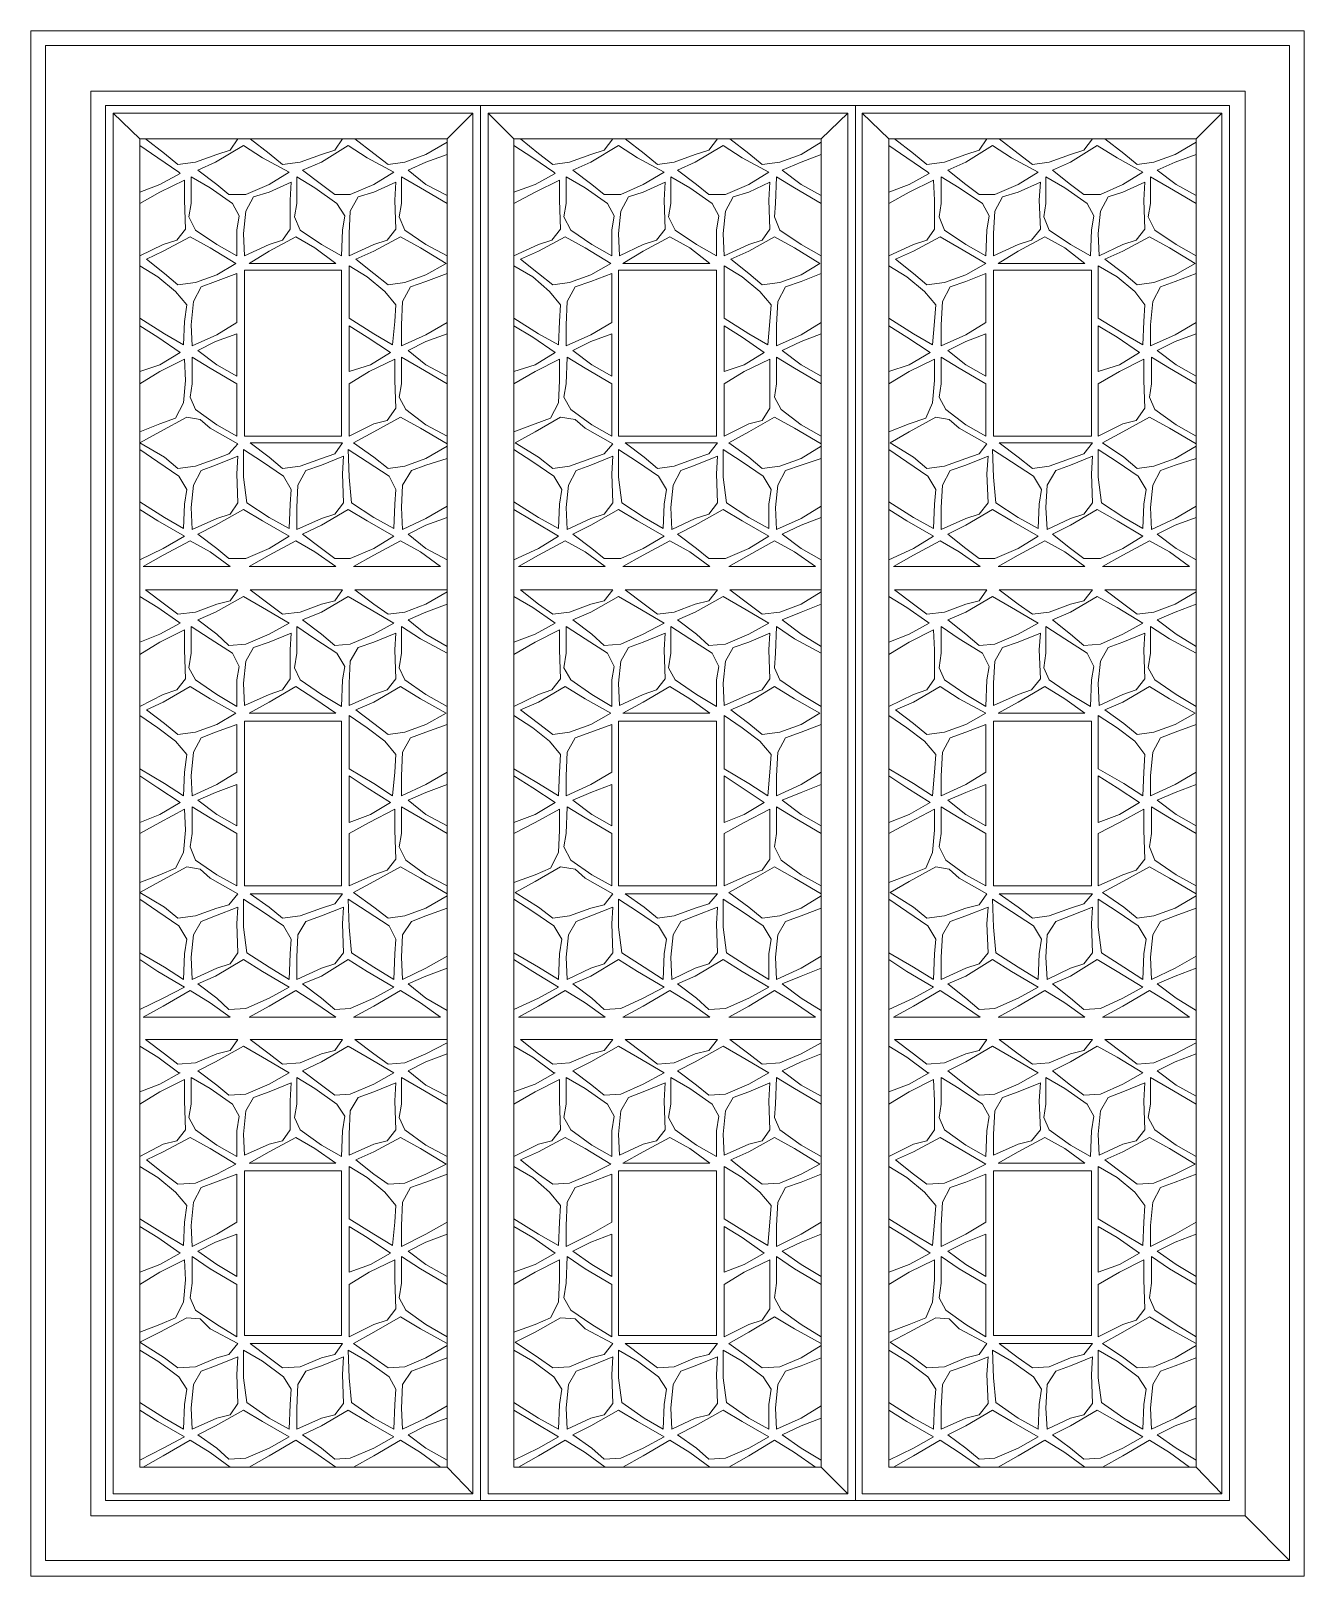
# Model space of a CAD drawing. Header units: centimetres. Extents: x -8.1 to 7.9, y -9.3 to 10.1.
import ezdxf

# ---------------------------------------------------------------- set-up
doc = ezdxf.new("R2010")
doc.units = ezdxf.units.CM
doc.header["$MEASUREMENT"] = 0
doc.layers.add('layer 1', color=7, linetype='Continuous')

msp = doc.modelspace()

# ---------------------------------------------------------------- linework, layer by layer
at = {"layer": 'layer 1', "color": 250, "lineweight": 0}
for points, knots in [([(-8.07314, 10.07983), (-8.07314, 10.07983), (7.93978, 10.07983), (7.93978, 10.07983), (7.93978, 10.07983), (7.93978, 10.07983), (7.93978, -9.34849), (7.93978, -9.34849), (7.93978, -9.34849), (7.93978, -9.34849), (-8.07314, -9.34849), (-8.07314, -9.34849), (-8.07314, -9.34849), (-8.07314, -9.34849), (-8.07314, 10.07983), (-8.07314, 10.07983)], [0, 0, 0, 0, 0.25, 0.25, 0.25, 0.25, 0.5, 0.5, 0.5, 0.5, 0.75, 0.75, 0.75, 0.75, 1, 1, 1, 1]), ([(-7.89129, 9.8978), (-7.89129, 9.8978), (7.75793, 9.8978), (7.75793, 9.8978), (7.75793, 9.8978), (7.75793, 9.8978), (7.75793, -9.15261), (7.75793, -9.15261), (7.75793, -9.15261), (7.75793, -9.15261), (-7.89129, -9.15261), (-7.89129, -9.15261), (-7.89129, -9.15261), (-7.89129, -9.15261), (-7.89129, 9.8978), (-7.89129, 9.8978)], [0, 0, 0, 0, 0.25, 0.25, 0.25, 0.25, 0.5, 0.5, 0.5, 0.5, 0.75, 0.75, 0.75, 0.75, 1, 1, 1, 1]), ([(-7.31732, 9.32401), (-7.31732, 9.32401), (7.19799, 9.32401), (7.19799, 9.32401), (7.19799, 9.32401), (7.19799, 9.32401), (7.19799, -8.59267), (7.19799, -8.59267), (7.19799, -8.59267), (7.19799, -8.59267), (-7.31732, -8.59267), (-7.31732, -8.59267), (-7.31732, -8.59267), (-7.31732, -8.59267), (-7.31732, 9.32401), (-7.31732, 9.32401)], [0, 0, 0, 0, 0.25, 0.25, 0.25, 0.25, 0.5, 0.5, 0.5, 0.5, 0.75, 0.75, 0.75, 0.75, 1, 1, 1, 1]), ([(-2.41833, -8.39679), (-2.41833, -8.39679), (-2.41833, 9.14198), (-2.41833, 9.14198), (-2.41833, 9.14198), (-2.41833, 9.14198), (-7.13529, 9.14198), (-7.13529, 9.14198), (-7.13529, 9.14198), (-7.13529, 9.14198), (-7.13529, -8.39679), (-7.13529, -8.39679), (-7.13529, -8.39679), (-7.13529, -8.39679), (-2.41833, -8.39679), (-2.41833, -8.39679)], [0, 0, 0, 0, 0.25, 0.25, 0.25, 0.25, 0.5, 0.5, 0.5, 0.5, 0.75, 0.75, 0.75, 0.75, 1, 1, 1, 1]), ([(2.29882, -8.39679), (2.29882, -8.39679), (2.29882, 9.14198), (2.29882, 9.14198), (2.29882, 9.14198), (2.29882, 9.14198), (-2.41833, 9.14198), (-2.41833, 9.14198), (-2.41833, 9.14198), (-2.41833, 9.14198), (-2.41833, -8.39679), (-2.41833, -8.39679), (-2.41833, -8.39679), (-2.41833, -8.39679), (2.29882, -8.39679), (2.29882, -8.39679)], [0, 0, 0, 0, 0.25, 0.25, 0.25, 0.25, 0.5, 0.5, 0.5, 0.5, 0.75, 0.75, 0.75, 0.75, 1, 1, 1, 1]), ([(7.00193, -8.39679), (7.00193, -8.39679), (7.00193, 9.14198), (7.00193, 9.14198), (7.00193, 9.14198), (7.00193, 9.14198), (2.29882, 9.14198), (2.29882, 9.14198), (2.29882, 9.14198), (2.29882, 9.14198), (2.29882, -8.39679), (2.29882, -8.39679), (2.29882, -8.39679), (2.29882, -8.39679), (7.00193, -8.39679), (7.00193, -8.39679)], [0, 0, 0, 0, 0.25, 0.25, 0.25, 0.25, 0.5, 0.5, 0.5, 0.5, 0.75, 0.75, 0.75, 0.75, 1, 1, 1, 1]), ([(-7.03744, -8.31279), (-7.03744, -8.31279), (-2.51618, -8.31279), (-2.51618, -8.31279), (-2.51618, -8.31279), (-2.51618, -8.31279), (-2.51618, 9.04395), (-2.51618, 9.04395), (-2.51618, 9.04395), (-2.51618, 9.04395), (-7.03744, 9.04395), (-7.03744, 9.04395), (-7.03744, 9.04395), (-7.03744, 9.04395), (-7.03744, -8.31279), (-7.03744, -8.31279)], [0, 0, 0, 0, 0.25, 0.25, 0.25, 0.25, 0.5, 0.5, 0.5, 0.5, 0.75, 0.75, 0.75, 0.75, 1, 1, 1, 1]), ([(-2.3203, -8.31279), (-2.3203, -8.31279), (2.20096, -8.31279), (2.20096, -8.31279), (2.20096, -8.31279), (2.20096, -8.31279), (2.20096, 9.04395), (2.20096, 9.04395), (2.20096, 9.04395), (2.20096, 9.04395), (-2.3203, 9.04395), (-2.3203, 9.04395), (-2.3203, 9.04395), (-2.3203, 9.04395), (-2.3203, -8.31279), (-2.3203, -8.31279)], [0, 0, 0, 0, 0.25, 0.25, 0.25, 0.25, 0.5, 0.5, 0.5, 0.5, 0.75, 0.75, 0.75, 0.75, 1, 1, 1, 1]), ([(2.38282, -8.31279), (2.38282, -8.31279), (6.90408, -8.31279), (6.90408, -8.31279), (6.90408, -8.31279), (6.90408, -8.31279), (6.90408, 9.04395), (6.90408, 9.04395), (6.90408, 9.04395), (6.90408, 9.04395), (2.38282, 9.04395), (2.38282, 9.04395), (2.38282, 9.04395), (2.38282, 9.04395), (2.38282, -8.31279), (2.38282, -8.31279)], [0, 0, 0, 0, 0.25, 0.25, 0.25, 0.25, 0.5, 0.5, 0.5, 0.5, 0.75, 0.75, 0.75, 0.75, 1, 1, 1, 1]), ([(-6.70144, 8.05016), (-6.70144, 8.05016), (-6.44944, 8.14819), (-6.44944, 8.14819), (-6.44944, 8.14819), (-6.44944, 8.14819), (-6.19761, 8.28813), (-6.19761, 8.28813), (-6.19761, 8.28813), (-6.19761, 8.28813), (-6.21146, 8.30216), (-6.21146, 8.30216), (-6.21146, 8.30216), (-6.21146, 8.30216), (-6.4775, 8.48419), (-6.4775, 8.48419), (-6.4775, 8.48419), (-6.4775, 8.48419), (-6.70144, 8.63816), (-6.70144, 8.63816)], [0, 0, 0, 0, 0.2, 0.2, 0.2, 0.2, 0.4, 0.4, 0.4, 0.4, 0.6, 0.6, 0.6, 0.6, 0.8, 0.8, 0.8, 0.8, 1, 1, 1, 1]), ([(-6.3935, 8.54013), (-6.3935, 8.54013), (-6.63147, 8.72216), (-6.63147, 8.72216), (-6.63147, 8.72216), (-6.63147, 8.72216), (-5.46967, 8.72216), (-5.46967, 8.72216)], [0, 0, 0, 0, 0.5, 0.5, 0.5, 0.5, 1, 1, 1, 1]), ([(-5.7357, 8.5261), (-5.7357, 8.5261), (-5.5677, 8.58204), (-5.5677, 8.58204), (-5.5677, 8.58204), (-5.5677, 8.58204), (-5.46967, 8.72216), (-5.46967, 8.72216)], [0, 0, 0, 0, 0.5, 0.5, 0.5, 0.5, 1, 1, 1, 1]), ([(-4.41994, 8.14819), (-4.41994, 8.14819), (-4.65791, 8.33022), (-4.65791, 8.33022), (-4.65791, 8.33022), (-4.65791, 8.33022), (-4.41994, 8.42807), (-4.41994, 8.42807), (-4.41994, 8.42807), (-4.41994, 8.42807), (-4.08394, 8.63816), (-4.08394, 8.63816)], [0, 0, 0, 0, 0.33333333, 0.33333333, 0.33333333, 0.33333333, 0.66666667, 0.66666667, 0.66666667, 0.66666667, 1, 1, 1, 1]), ([(-4.41994, 8.5261), (-4.41994, 8.5261), (-4.25194, 8.58204), (-4.25194, 8.58204), (-4.25194, 8.58204), (-4.25194, 8.58204), (-4.15391, 8.72216), (-4.15391, 8.72216)], [0, 0, 0, 0, 0.5, 0.5, 0.5, 0.5, 1, 1, 1, 1]), ([(-4.08394, 8.63816), (-4.08394, 8.63816), (-3.84597, 8.48419), (-3.84597, 8.48419), (-3.84597, 8.48419), (-3.84597, 8.48419), (-3.50997, 8.30216), (-3.50997, 8.30216), (-3.50997, 8.30216), (-3.50997, 8.30216), (-3.76197, 8.14819), (-3.76197, 8.14819), (-3.76197, 8.14819), (-3.76197, 8.14819), (-4.05588, 8.02228), (-4.05588, 8.02228)], [0, 0, 0, 0, 0.25, 0.25, 0.25, 0.25, 0.5, 0.5, 0.5, 0.5, 0.75, 0.75, 0.75, 0.75, 1, 1, 1, 1]), ([(-2.83815, 8.72216), (-2.83815, 8.72216), (-3.99994, 8.72216), (-3.99994, 8.72216), (-3.99994, 8.72216), (-3.99994, 8.72216), (-3.76197, 8.54013), (-3.76197, 8.54013), (-3.76197, 8.54013), (-3.76197, 8.54013), (-3.58012, 8.40019), (-3.58012, 8.40019), (-3.58012, 8.40019), (-3.58012, 8.40019), (-3.37003, 8.42807), (-3.37003, 8.42807), (-3.37003, 8.42807), (-3.37003, 8.42807), (-3.10418, 8.5261), (-3.10418, 8.5261), (-3.10418, 8.5261), (-3.10418, 8.5261), (-2.83815, 8.68007), (-2.83815, 8.68007)], [0, 0, 0, 0, 0.16666667, 0.16666667, 0.16666667, 0.16666667, 0.33333333, 0.33333333, 0.33333333, 0.33333333, 0.5, 0.5, 0.5, 0.5, 0.66666667, 0.66666667, 0.66666667, 0.66666667, 0.83333333, 0.83333333, 0.83333333, 0.83333333, 1, 1, 1, 1]), ([(-1.99832, 8.05016), (-1.99832, 8.05016), (-1.73229, 8.14819), (-1.73229, 8.14819), (-1.73229, 8.14819), (-1.73229, 8.14819), (-1.48047, 8.28813), (-1.48047, 8.28813), (-1.48047, 8.28813), (-1.48047, 8.28813), (-1.4945, 8.30216), (-1.4945, 8.30216), (-1.4945, 8.30216), (-1.4945, 8.30216), (-1.76035, 8.48419), (-1.76035, 8.48419), (-1.76035, 8.48419), (-1.76035, 8.48419), (-1.99832, 8.63816), (-1.99832, 8.63816)], [0, 0, 0, 0, 0.2, 0.2, 0.2, 0.2, 0.4, 0.4, 0.4, 0.4, 0.6, 0.6, 0.6, 0.6, 0.8, 0.8, 0.8, 0.8, 1, 1, 1, 1]), ([(-1.69038, 8.54013), (-1.69038, 8.54013), (-1.91432, 8.72216), (-1.91432, 8.72216), (-1.91432, 8.72216), (-1.91432, 8.72216), (-0.75253, 8.72216), (-0.75253, 8.72216)], [0, 0, 0, 0, 0.5, 0.5, 0.5, 0.5, 1, 1, 1, 1]), ([(-1.03259, 8.5261), (-1.03259, 8.5261), (-0.86459, 8.58204), (-0.86459, 8.58204), (-0.86459, 8.58204), (-0.86459, 8.58204), (-0.75253, 8.72216), (-0.75253, 8.72216)], [0, 0, 0, 0, 0.5, 0.5, 0.5, 0.5, 1, 1, 1, 1]), ([(0.2972, 8.14819), (0.2972, 8.14819), (0.05923, 8.33022), (0.05923, 8.33022), (0.05923, 8.33022), (0.05923, 8.33022), (0.28317, 8.42807), (0.28317, 8.42807), (0.28317, 8.42807), (0.28317, 8.42807), (0.6332, 8.63816), (0.6332, 8.63816)], [0, 0, 0, 0, 0.33333333, 0.33333333, 0.33333333, 0.33333333, 0.66666667, 0.66666667, 0.66666667, 0.66666667, 1, 1, 1, 1]), ([(0.28317, 8.5261), (0.28317, 8.5261), (0.45117, 8.58204), (0.45117, 8.58204), (0.45117, 8.58204), (0.45117, 8.58204), (0.56323, 8.72216), (0.56323, 8.72216)], [0, 0, 0, 0, 0.5, 0.5, 0.5, 0.5, 1, 1, 1, 1]), ([(0.6332, 8.63816), (0.6332, 8.63816), (0.87117, 8.48419), (0.87117, 8.48419), (0.87117, 8.48419), (0.87117, 8.48419), (1.20699, 8.30216), (1.20699, 8.30216), (1.20699, 8.30216), (1.20699, 8.30216), (0.95517, 8.14819), (0.95517, 8.14819), (0.95517, 8.14819), (0.95517, 8.14819), (0.66126, 8.02228), (0.66126, 8.02228)], [0, 0, 0, 0, 0.25, 0.25, 0.25, 0.25, 0.5, 0.5, 0.5, 0.5, 0.75, 0.75, 0.75, 0.75, 1, 1, 1, 1]), ([(1.86496, 8.72216), (1.86496, 8.72216), (0.7172, 8.72216), (0.7172, 8.72216), (0.7172, 8.72216), (0.7172, 8.72216), (0.95517, 8.54013), (0.95517, 8.54013), (0.95517, 8.54013), (0.95517, 8.54013), (1.12317, 8.40019), (1.12317, 8.40019), (1.12317, 8.40019), (1.12317, 8.40019), (1.34711, 8.42807), (1.34711, 8.42807), (1.34711, 8.42807), (1.34711, 8.42807), (1.61296, 8.5261), (1.61296, 8.5261), (1.61296, 8.5261), (1.61296, 8.5261), (1.86496, 8.68007), (1.86496, 8.68007)], [0, 0, 0, 0, 0.16666667, 0.16666667, 0.16666667, 0.16666667, 0.33333333, 0.33333333, 0.33333333, 0.33333333, 0.5, 0.5, 0.5, 0.5, 0.66666667, 0.66666667, 0.66666667, 0.66666667, 0.83333333, 0.83333333, 0.83333333, 0.83333333, 1, 1, 1, 1]), ([(2.71882, 8.05016), (2.71882, 8.05016), (2.97082, 8.14819), (2.97082, 8.14819), (2.97082, 8.14819), (2.97082, 8.14819), (3.22264, 8.28813), (3.22264, 8.28813), (3.22264, 8.28813), (3.22264, 8.28813), (3.20879, 8.30216), (3.20879, 8.30216), (3.20879, 8.30216), (3.20879, 8.30216), (2.94276, 8.48419), (2.94276, 8.48419), (2.94276, 8.48419), (2.94276, 8.48419), (2.71882, 8.63816), (2.71882, 8.63816)], [0, 0, 0, 0, 0.2, 0.2, 0.2, 0.2, 0.4, 0.4, 0.4, 0.4, 0.6, 0.6, 0.6, 0.6, 0.8, 0.8, 0.8, 0.8, 1, 1, 1, 1]), ([(3.02676, 8.54013), (3.02676, 8.54013), (2.78879, 8.72216), (2.78879, 8.72216), (2.78879, 8.72216), (2.78879, 8.72216), (3.95058, 8.72216), (3.95058, 8.72216)], [0, 0, 0, 0, 0.5, 0.5, 0.5, 0.5, 1, 1, 1, 1]), ([(3.68455, 8.5261), (3.68455, 8.5261), (3.85255, 8.58204), (3.85255, 8.58204), (3.85255, 8.58204), (3.85255, 8.58204), (3.95058, 8.72216), (3.95058, 8.72216)], [0, 0, 0, 0, 0.5, 0.5, 0.5, 0.5, 1, 1, 1, 1]), ([(5.00031, 8.14819), (5.00031, 8.14819), (4.77637, 8.33022), (4.77637, 8.33022), (4.77637, 8.33022), (4.77637, 8.33022), (5.00031, 8.42807), (5.00031, 8.42807), (5.00031, 8.42807), (5.00031, 8.42807), (5.33631, 8.63816), (5.33631, 8.63816)], [0, 0, 0, 0, 0.33333333, 0.33333333, 0.33333333, 0.33333333, 0.66666667, 0.66666667, 0.66666667, 0.66666667, 1, 1, 1, 1]), ([(5.00031, 8.5261), (5.00031, 8.5261), (5.16831, 8.58204), (5.16831, 8.58204), (5.16831, 8.58204), (5.16831, 8.58204), (5.28037, 8.72216), (5.28037, 8.72216)], [0, 0, 0, 0, 0.5, 0.5, 0.5, 0.5, 1, 1, 1, 1]), ([(5.33631, 8.63816), (5.33631, 8.63816), (5.58831, 8.48419), (5.58831, 8.48419), (5.58831, 8.48419), (5.58831, 8.48419), (5.91028, 8.30216), (5.91028, 8.30216), (5.91028, 8.30216), (5.91028, 8.30216), (5.65828, 8.14819), (5.65828, 8.14819), (5.65828, 8.14819), (5.65828, 8.14819), (5.37822, 8.02228), (5.37822, 8.02228)], [0, 0, 0, 0, 0.25, 0.25, 0.25, 0.25, 0.5, 0.5, 0.5, 0.5, 0.75, 0.75, 0.75, 0.75, 1, 1, 1, 1]), ([(6.5821, 8.72216), (6.5821, 8.72216), (5.43434, 8.72216), (5.43434, 8.72216), (5.43434, 8.72216), (5.43434, 8.72216), (5.67231, 8.54013), (5.67231, 8.54013), (5.67231, 8.54013), (5.67231, 8.54013), (5.84013, 8.40019), (5.84013, 8.40019), (5.84013, 8.40019), (5.84013, 8.40019), (6.05022, 8.42807), (6.05022, 8.42807), (6.05022, 8.42807), (6.05022, 8.42807), (6.31607, 8.5261), (6.31607, 8.5261), (6.31607, 8.5261), (6.31607, 8.5261), (6.5821, 8.68007), (6.5821, 8.68007)], [0, 0, 0, 0, 0.16666667, 0.16666667, 0.16666667, 0.16666667, 0.33333333, 0.33333333, 0.33333333, 0.33333333, 0.5, 0.5, 0.5, 0.5, 0.66666667, 0.66666667, 0.66666667, 0.66666667, 0.83333333, 0.83333333, 0.83333333, 0.83333333, 1, 1, 1, 1]), ([(-6.3935, 8.54013), (-6.3935, 8.54013), (-6.22549, 8.40019), (-6.22549, 8.40019), (-6.22549, 8.40019), (-6.22549, 8.40019), (-6.00155, 8.42807), (-6.00155, 8.42807)], [0, 0, 0, 0, 0.5, 0.5, 0.5, 0.5, 1, 1, 1, 1]), ([(-5.07773, 8.54013), (-5.07773, 8.54013), (-4.90973, 8.40019), (-4.90973, 8.40019), (-4.90973, 8.40019), (-4.90973, 8.40019), (-4.68579, 8.42807), (-4.68579, 8.42807)], [0, 0, 0, 0, 0.5, 0.5, 0.5, 0.5, 1, 1, 1, 1]), ([(-2.83815, 8.00825), (-2.83815, 8.00825), (-3.10418, 8.14819), (-3.10418, 8.14819), (-3.10418, 8.14819), (-3.10418, 8.14819), (-3.32812, 8.33022), (-3.32812, 8.33022), (-3.32812, 8.33022), (-3.32812, 8.33022), (-3.10418, 8.42807), (-3.10418, 8.42807), (-3.10418, 8.42807), (-3.10418, 8.42807), (-2.83815, 8.5261), (-2.83815, 8.5261)], [0, 0, 0, 0, 0.25, 0.25, 0.25, 0.25, 0.5, 0.5, 0.5, 0.5, 0.75, 0.75, 0.75, 0.75, 1, 1, 1, 1]), ([(-1.69038, 8.54013), (-1.69038, 8.54013), (-1.50835, 8.40019), (-1.50835, 8.40019), (-1.50835, 8.40019), (-1.50835, 8.40019), (-1.29844, 8.42807), (-1.29844, 8.42807)], [0, 0, 0, 0, 0.5, 0.5, 0.5, 0.5, 1, 1, 1, 1]), ([(-0.36059, 8.54013), (-0.36059, 8.54013), (-0.19259, 8.40019), (-0.19259, 8.40019), (-0.19259, 8.40019), (-0.19259, 8.40019), (0.01732, 8.42807), (0.01732, 8.42807)], [0, 0, 0, 0, 0.5, 0.5, 0.5, 0.5, 1, 1, 1, 1]), ([(1.86496, 8.00825), (1.86496, 8.00825), (1.61296, 8.14819), (1.61296, 8.14819), (1.61296, 8.14819), (1.61296, 8.14819), (1.37499, 8.33022), (1.37499, 8.33022), (1.37499, 8.33022), (1.37499, 8.33022), (1.61296, 8.42807), (1.61296, 8.42807), (1.61296, 8.42807), (1.61296, 8.42807), (1.86496, 8.5261), (1.86496, 8.5261)], [0, 0, 0, 0, 0.25, 0.25, 0.25, 0.25, 0.5, 0.5, 0.5, 0.5, 0.75, 0.75, 0.75, 0.75, 1, 1, 1, 1]), ([(3.02676, 8.54013), (3.02676, 8.54013), (3.19476, 8.40019), (3.19476, 8.40019), (3.19476, 8.40019), (3.19476, 8.40019), (3.4187, 8.42807), (3.4187, 8.42807)], [0, 0, 0, 0, 0.5, 0.5, 0.5, 0.5, 1, 1, 1, 1]), ([(4.34252, 8.54013), (4.34252, 8.54013), (4.52437, 8.40019), (4.52437, 8.40019), (4.52437, 8.40019), (4.52437, 8.40019), (4.73446, 8.42807), (4.73446, 8.42807)], [0, 0, 0, 0, 0.5, 0.5, 0.5, 0.5, 1, 1, 1, 1]), ([(6.5821, 8.00825), (6.5821, 8.00825), (6.3301, 8.14819), (6.3301, 8.14819), (6.3301, 8.14819), (6.3301, 8.14819), (6.09213, 8.33022), (6.09213, 8.33022), (6.09213, 8.33022), (6.09213, 8.33022), (6.31607, 8.42807), (6.31607, 8.42807), (6.31607, 8.42807), (6.31607, 8.42807), (6.5821, 8.5261), (6.5821, 8.5261)], [0, 0, 0, 0, 0.25, 0.25, 0.25, 0.25, 0.5, 0.5, 0.5, 0.5, 0.75, 0.75, 0.75, 0.75, 1, 1, 1, 1]), ([(-6.70144, 7.91022), (-6.70144, 7.91022), (-6.44944, 8.05016), (-6.44944, 8.05016), (-6.44944, 8.05016), (-6.44944, 8.05016), (-6.14149, 8.20413), (-6.14149, 8.20413), (-6.14149, 8.20413), (-6.14149, 8.20413), (-6.14149, 7.95213), (-6.14149, 7.95213), (-6.14149, 7.95213), (-6.14149, 7.95213), (-6.12764, 7.58825), (-6.12764, 7.58825)], [0, 0, 0, 0, 0.25, 0.25, 0.25, 0.25, 0.5, 0.5, 0.5, 0.5, 0.75, 0.75, 0.75, 0.75, 1, 1, 1, 1]), ([(-5.07773, 8.05016), (-5.07773, 8.05016), (-4.79785, 8.17625), (-4.79785, 8.17625), (-4.79785, 8.17625), (-4.79785, 8.17625), (-4.81188, 7.95213), (-4.81188, 7.95213), (-4.81188, 7.95213), (-4.81188, 7.95213), (-4.81188, 7.58825), (-4.81188, 7.58825)], [0, 0, 0, 0, 0.33333333, 0.33333333, 0.33333333, 0.33333333, 0.66666667, 0.66666667, 0.66666667, 0.66666667, 1, 1, 1, 1]), ([(-3.76197, 8.05016), (-3.76197, 8.05016), (-3.48209, 8.17625), (-3.48209, 8.17625), (-3.48209, 8.17625), (-3.48209, 8.17625), (-3.49612, 7.95213), (-3.49612, 7.95213), (-3.49612, 7.95213), (-3.49612, 7.95213), (-3.48209, 7.58825), (-3.48209, 7.58825)], [0, 0, 0, 0, 0.33333333, 0.33333333, 0.33333333, 0.33333333, 0.66666667, 0.66666667, 0.66666667, 0.66666667, 1, 1, 1, 1]), ([(-2.83815, 7.91022), (-2.83815, 7.91022), (-3.17415, 8.10628), (-3.17415, 8.10628), (-3.17415, 8.10628), (-3.17415, 8.10628), (-3.41212, 8.24622), (-3.41212, 8.24622), (-3.41212, 8.24622), (-3.41212, 8.24622), (-3.41212, 7.91022), (-3.41212, 7.91022), (-3.41212, 7.91022), (-3.41212, 7.91022), (-3.44, 7.74222), (-3.44, 7.74222), (-3.44, 7.74222), (-3.44, 7.74222), (-3.37003, 7.57422), (-3.37003, 7.57422), (-3.37003, 7.57422), (-3.37003, 7.57422), (-3.10418, 7.39237), (-3.10418, 7.39237), (-3.10418, 7.39237), (-3.10418, 7.39237), (-2.83815, 7.25242), (-2.83815, 7.25242)], [0, 0, 0, 0, 0.14285714, 0.14285714, 0.14285714, 0.14285714, 0.28571429, 0.28571429, 0.28571429, 0.28571429, 0.42857143, 0.42857143, 0.42857143, 0.42857143, 0.57142857, 0.57142857, 0.57142857, 0.57142857, 0.71428571, 0.71428571, 0.71428571, 0.71428571, 0.85714286, 0.85714286, 0.85714286, 0.85714286, 1, 1, 1, 1]), ([(-1.99832, 7.91022), (-1.99832, 7.91022), (-1.73229, 8.05016), (-1.73229, 8.05016), (-1.73229, 8.05016), (-1.73229, 8.05016), (-1.42435, 8.20413), (-1.42435, 8.20413), (-1.42435, 8.20413), (-1.42435, 8.20413), (-1.42435, 7.95213), (-1.42435, 7.95213), (-1.42435, 7.95213), (-1.42435, 7.95213), (-1.4105, 7.58825), (-1.4105, 7.58825)], [0, 0, 0, 0, 0.25, 0.25, 0.25, 0.25, 0.5, 0.5, 0.5, 0.5, 0.75, 0.75, 0.75, 0.75, 1, 1, 1, 1]), ([(-0.37462, 8.05016), (-0.37462, 8.05016), (-0.09474, 8.17625), (-0.09474, 8.17625), (-0.09474, 8.17625), (-0.09474, 8.17625), (-0.10859, 7.95213), (-0.10859, 7.95213), (-0.10859, 7.95213), (-0.10859, 7.95213), (-0.09474, 7.58825), (-0.09474, 7.58825)], [0, 0, 0, 0, 0.33333333, 0.33333333, 0.33333333, 0.33333333, 0.66666667, 0.66666667, 0.66666667, 0.66666667, 1, 1, 1, 1]), ([(0.95517, 8.05016), (0.95517, 8.05016), (1.22102, 8.17625), (1.22102, 8.17625), (1.22102, 8.17625), (1.22102, 8.17625), (1.20699, 7.95213), (1.20699, 7.95213), (1.20699, 7.95213), (1.20699, 7.95213), (1.22102, 7.58825), (1.22102, 7.58825)], [0, 0, 0, 0, 0.33333333, 0.33333333, 0.33333333, 0.33333333, 0.66666667, 0.66666667, 0.66666667, 0.66666667, 1, 1, 1, 1]), ([(1.86496, 7.91022), (1.86496, 7.91022), (1.52896, 8.10628), (1.52896, 8.10628), (1.52896, 8.10628), (1.52896, 8.10628), (1.30502, 8.24622), (1.30502, 8.24622), (1.30502, 8.24622), (1.30502, 8.24622), (1.29099, 7.91022), (1.29099, 7.91022), (1.29099, 7.91022), (1.29099, 7.91022), (1.27714, 7.74222), (1.27714, 7.74222), (1.27714, 7.74222), (1.27714, 7.74222), (1.34711, 7.57422), (1.34711, 7.57422), (1.34711, 7.57422), (1.34711, 7.57422), (1.61296, 7.39237), (1.61296, 7.39237), (1.61296, 7.39237), (1.61296, 7.39237), (1.86496, 7.25242), (1.86496, 7.25242)], [0, 0, 0, 0, 0.14285714, 0.14285714, 0.14285714, 0.14285714, 0.28571429, 0.28571429, 0.28571429, 0.28571429, 0.42857143, 0.42857143, 0.42857143, 0.42857143, 0.57142857, 0.57142857, 0.57142857, 0.57142857, 0.71428571, 0.71428571, 0.71428571, 0.71428571, 0.85714286, 0.85714286, 0.85714286, 0.85714286, 1, 1, 1, 1]), ([(2.71882, 7.91022), (2.71882, 7.91022), (2.97082, 8.05016), (2.97082, 8.05016), (2.97082, 8.05016), (2.97082, 8.05016), (3.27876, 8.20413), (3.27876, 8.20413), (3.27876, 8.20413), (3.27876, 8.20413), (3.29261, 7.95213), (3.29261, 7.95213), (3.29261, 7.95213), (3.29261, 7.95213), (3.29261, 7.58825), (3.29261, 7.58825)], [0, 0, 0, 0, 0.25, 0.25, 0.25, 0.25, 0.5, 0.5, 0.5, 0.5, 0.75, 0.75, 0.75, 0.75, 1, 1, 1, 1]), ([(4.34252, 8.05016), (4.34252, 8.05016), (4.6224, 8.17625), (4.6224, 8.17625), (4.6224, 8.17625), (4.6224, 8.17625), (4.60837, 7.95213), (4.60837, 7.95213), (4.60837, 7.95213), (4.60837, 7.95213), (4.6224, 7.58825), (4.6224, 7.58825)], [0, 0, 0, 0, 0.33333333, 0.33333333, 0.33333333, 0.33333333, 0.66666667, 0.66666667, 0.66666667, 0.66666667, 1, 1, 1, 1]), ([(5.65828, 8.05016), (5.65828, 8.05016), (5.93816, 8.17625), (5.93816, 8.17625), (5.93816, 8.17625), (5.93816, 8.17625), (5.92413, 7.95213), (5.92413, 7.95213), (5.92413, 7.95213), (5.92413, 7.95213), (5.93816, 7.58825), (5.93816, 7.58825)], [0, 0, 0, 0, 0.33333333, 0.33333333, 0.33333333, 0.33333333, 0.66666667, 0.66666667, 0.66666667, 0.66666667, 1, 1, 1, 1]), ([(6.5821, 7.91022), (6.5821, 7.91022), (6.2461, 8.10628), (6.2461, 8.10628), (6.2461, 8.10628), (6.2461, 8.10628), (6.00813, 8.24622), (6.00813, 8.24622), (6.00813, 8.24622), (6.00813, 8.24622), (6.00813, 7.91022), (6.00813, 7.91022), (6.00813, 7.91022), (6.00813, 7.91022), (5.98025, 7.74222), (5.98025, 7.74222), (5.98025, 7.74222), (5.98025, 7.74222), (6.06425, 7.57422), (6.06425, 7.57422), (6.06425, 7.57422), (6.06425, 7.57422), (6.3301, 7.39237), (6.3301, 7.39237), (6.3301, 7.39237), (6.3301, 7.39237), (6.5821, 7.25242), (6.5821, 7.25242)], [0, 0, 0, 0, 0.14285714, 0.14285714, 0.14285714, 0.14285714, 0.28571429, 0.28571429, 0.28571429, 0.28571429, 0.42857143, 0.42857143, 0.42857143, 0.42857143, 0.57142857, 0.57142857, 0.57142857, 0.57142857, 0.71428571, 0.71428571, 0.71428571, 0.71428571, 0.85714286, 0.85714286, 0.85714286, 0.85714286, 1, 1, 1, 1]), ([(-5.7357, 8.14819), (-5.7357, 8.14819), (-5.58173, 8.02228), (-5.58173, 8.02228), (-5.58173, 8.02228), (-5.58173, 8.02228), (-5.37164, 8.02228), (-5.37164, 8.02228)], [0, 0, 0, 0, 0.5, 0.5, 0.5, 0.5, 1, 1, 1, 1]), ([(-5.07773, 8.05016), (-5.07773, 8.05016), (-5.27379, 7.99422), (-5.27379, 7.99422), (-5.27379, 7.99422), (-5.27379, 7.99422), (-5.37164, 7.81219), (-5.37164, 7.81219)], [0, 0, 0, 0, 0.5, 0.5, 0.5, 0.5, 1, 1, 1, 1]), ([(-4.41994, 8.14819), (-4.41994, 8.14819), (-4.25194, 8.02228), (-4.25194, 8.02228), (-4.25194, 8.02228), (-4.25194, 8.02228), (-4.05588, 8.02228), (-4.05588, 8.02228)], [0, 0, 0, 0, 0.5, 0.5, 0.5, 0.5, 1, 1, 1, 1]), ([(-3.76197, 8.05016), (-3.76197, 8.05016), (-3.95803, 7.99422), (-3.95803, 7.99422), (-3.95803, 7.99422), (-3.95803, 7.99422), (-4.05588, 7.81219), (-4.05588, 7.81219)], [0, 0, 0, 0, 0.5, 0.5, 0.5, 0.5, 1, 1, 1, 1]), ([(-1.01856, 8.14819), (-1.01856, 8.14819), (-0.86459, 8.02228), (-0.86459, 8.02228), (-0.86459, 8.02228), (-0.86459, 8.02228), (-0.6545, 8.02228), (-0.6545, 8.02228)], [0, 0, 0, 0, 0.5, 0.5, 0.5, 0.5, 1, 1, 1, 1]), ([(-0.37462, 8.05016), (-0.37462, 8.05016), (-0.55665, 7.99422), (-0.55665, 7.99422), (-0.55665, 7.99422), (-0.55665, 7.99422), (-0.6545, 7.81219), (-0.6545, 7.81219)], [0, 0, 0, 0, 0.5, 0.5, 0.5, 0.5, 1, 1, 1, 1]), ([(0.2972, 8.14819), (0.2972, 8.14819), (0.45117, 8.02228), (0.45117, 8.02228), (0.45117, 8.02228), (0.45117, 8.02228), (0.66126, 8.02228), (0.66126, 8.02228)], [0, 0, 0, 0, 0.5, 0.5, 0.5, 0.5, 1, 1, 1, 1]), ([(0.95517, 8.05016), (0.95517, 8.05016), (0.75911, 7.99422), (0.75911, 7.99422), (0.75911, 7.99422), (0.75911, 7.99422), (0.66126, 7.81219), (0.66126, 7.81219)], [0, 0, 0, 0, 0.5, 0.5, 0.5, 0.5, 1, 1, 1, 1]), ([(3.68455, 8.14819), (3.68455, 8.14819), (3.85255, 8.02228), (3.85255, 8.02228), (3.85255, 8.02228), (3.85255, 8.02228), (4.04861, 8.02228), (4.04861, 8.02228)], [0, 0, 0, 0, 0.5, 0.5, 0.5, 0.5, 1, 1, 1, 1]), ([(4.34252, 8.05016), (4.34252, 8.05016), (4.14646, 7.99422), (4.14646, 7.99422), (4.14646, 7.99422), (4.14646, 7.99422), (4.04861, 7.81219), (4.04861, 7.81219)], [0, 0, 0, 0, 0.5, 0.5, 0.5, 0.5, 1, 1, 1, 1]), ([(5.00031, 8.14819), (5.00031, 8.14819), (5.16831, 8.02228), (5.16831, 8.02228), (5.16831, 8.02228), (5.16831, 8.02228), (5.37822, 8.02228), (5.37822, 8.02228)], [0, 0, 0, 0, 0.5, 0.5, 0.5, 0.5, 1, 1, 1, 1]), ([(5.65828, 8.05016), (5.65828, 8.05016), (5.47625, 7.99422), (5.47625, 7.99422), (5.47625, 7.99422), (5.47625, 7.99422), (5.37822, 7.81219), (5.37822, 7.81219)], [0, 0, 0, 0, 0.5, 0.5, 0.5, 0.5, 1, 1, 1, 1]), ([(-6.05749, 7.91022), (-6.05749, 7.91022), (-6.08555, 7.74222), (-6.08555, 7.74222), (-6.08555, 7.74222), (-6.08555, 7.74222), (-6.00155, 7.57422), (-6.00155, 7.57422)], [0, 0, 0, 0, 0.5, 0.5, 0.5, 0.5, 1, 1, 1, 1]), ([(-5.4837, 7.57422), (-5.4837, 7.57422), (-5.45564, 7.75625), (-5.45564, 7.75625), (-5.45564, 7.75625), (-5.45564, 7.75625), (-5.53964, 7.91022), (-5.53964, 7.91022)], [0, 0, 0, 0, 0.5, 0.5, 0.5, 0.5, 1, 1, 1, 1]), ([(-5.07773, 7.39237), (-5.07773, 7.39237), (-5.38567, 7.25242), (-5.38567, 7.25242), (-5.38567, 7.25242), (-5.38567, 7.25242), (-5.3997, 7.53231), (-5.3997, 7.53231), (-5.3997, 7.53231), (-5.3997, 7.53231), (-5.37164, 7.81219), (-5.37164, 7.81219)], [0, 0, 0, 0, 0.33333333, 0.33333333, 0.33333333, 0.33333333, 0.66666667, 0.66666667, 0.66666667, 0.66666667, 1, 1, 1, 1]), ([(-4.72788, 7.91022), (-4.72788, 7.91022), (-4.75576, 7.74222), (-4.75576, 7.74222), (-4.75576, 7.74222), (-4.75576, 7.74222), (-4.68579, 7.57422), (-4.68579, 7.57422)], [0, 0, 0, 0, 0.5, 0.5, 0.5, 0.5, 1, 1, 1, 1]), ([(-4.15391, 7.57422), (-4.15391, 7.57422), (-4.12585, 7.75625), (-4.12585, 7.75625), (-4.12585, 7.75625), (-4.12585, 7.75625), (-4.22388, 7.91022), (-4.22388, 7.91022)], [0, 0, 0, 0, 0.5, 0.5, 0.5, 0.5, 1, 1, 1, 1]), ([(-3.76197, 7.39237), (-3.76197, 7.39237), (-4.06991, 7.25242), (-4.06991, 7.25242), (-4.06991, 7.25242), (-4.06991, 7.25242), (-4.06991, 7.53231), (-4.06991, 7.53231), (-4.06991, 7.53231), (-4.06991, 7.53231), (-4.05588, 7.81219), (-4.05588, 7.81219)], [0, 0, 0, 0, 0.33333333, 0.33333333, 0.33333333, 0.33333333, 0.66666667, 0.66666667, 0.66666667, 0.66666667, 1, 1, 1, 1]), ([(-1.34053, 7.91022), (-1.34053, 7.91022), (-1.36841, 7.74222), (-1.36841, 7.74222), (-1.36841, 7.74222), (-1.36841, 7.74222), (-1.28441, 7.57422), (-1.28441, 7.57422)], [0, 0, 0, 0, 0.5, 0.5, 0.5, 0.5, 1, 1, 1, 1]), ([(-0.76656, 7.57422), (-0.76656, 7.57422), (-0.7385, 7.75625), (-0.7385, 7.75625), (-0.7385, 7.75625), (-0.7385, 7.75625), (-0.8225, 7.91022), (-0.8225, 7.91022)], [0, 0, 0, 0, 0.5, 0.5, 0.5, 0.5, 1, 1, 1, 1]), ([(-0.37462, 7.39237), (-0.37462, 7.39237), (-0.66853, 7.25242), (-0.66853, 7.25242), (-0.66853, 7.25242), (-0.66853, 7.25242), (-0.68256, 7.53231), (-0.68256, 7.53231), (-0.68256, 7.53231), (-0.68256, 7.53231), (-0.6545, 7.81219), (-0.6545, 7.81219)], [0, 0, 0, 0, 0.33333333, 0.33333333, 0.33333333, 0.33333333, 0.66666667, 0.66666667, 0.66666667, 0.66666667, 1, 1, 1, 1]), ([(-0.02477, 7.91022), (-0.02477, 7.91022), (-0.05265, 7.74222), (-0.05265, 7.74222), (-0.05265, 7.74222), (-0.05265, 7.74222), (0.03135, 7.57422), (0.03135, 7.57422)], [0, 0, 0, 0, 0.5, 0.5, 0.5, 0.5, 1, 1, 1, 1]), ([(0.5492, 7.57422), (0.5492, 7.57422), (0.57726, 7.75625), (0.57726, 7.75625), (0.57726, 7.75625), (0.57726, 7.75625), (0.49326, 7.91022), (0.49326, 7.91022)], [0, 0, 0, 0, 0.5, 0.5, 0.5, 0.5, 1, 1, 1, 1]), ([(0.95517, 7.39237), (0.95517, 7.39237), (0.64723, 7.25242), (0.64723, 7.25242), (0.64723, 7.25242), (0.64723, 7.25242), (0.6332, 7.53231), (0.6332, 7.53231), (0.6332, 7.53231), (0.6332, 7.53231), (0.66126, 7.81219), (0.66126, 7.81219)], [0, 0, 0, 0, 0.33333333, 0.33333333, 0.33333333, 0.33333333, 0.66666667, 0.66666667, 0.66666667, 0.66666667, 1, 1, 1, 1]), ([(3.37661, 7.91022), (3.37661, 7.91022), (3.34873, 7.74222), (3.34873, 7.74222), (3.34873, 7.74222), (3.34873, 7.74222), (3.4187, 7.57422), (3.4187, 7.57422)], [0, 0, 0, 0, 0.5, 0.5, 0.5, 0.5, 1, 1, 1, 1]), ([(3.95058, 7.57422), (3.95058, 7.57422), (3.97864, 7.75625), (3.97864, 7.75625), (3.97864, 7.75625), (3.97864, 7.75625), (3.89464, 7.91022), (3.89464, 7.91022)], [0, 0, 0, 0, 0.5, 0.5, 0.5, 0.5, 1, 1, 1, 1]), ([(4.34252, 7.39237), (4.34252, 7.39237), (4.03458, 7.25242), (4.03458, 7.25242), (4.03458, 7.25242), (4.03458, 7.25242), (4.03458, 7.53231), (4.03458, 7.53231), (4.03458, 7.53231), (4.03458, 7.53231), (4.04861, 7.81219), (4.04861, 7.81219)], [0, 0, 0, 0, 0.33333333, 0.33333333, 0.33333333, 0.33333333, 0.66666667, 0.66666667, 0.66666667, 0.66666667, 1, 1, 1, 1]), ([(4.69237, 7.91022), (4.69237, 7.91022), (4.66449, 7.74222), (4.66449, 7.74222), (4.66449, 7.74222), (4.66449, 7.74222), (4.73446, 7.57422), (4.73446, 7.57422)], [0, 0, 0, 0, 0.5, 0.5, 0.5, 0.5, 1, 1, 1, 1]), ([(5.26634, 7.57422), (5.26634, 7.57422), (5.2944, 7.75625), (5.2944, 7.75625), (5.2944, 7.75625), (5.2944, 7.75625), (5.2104, 7.91022), (5.2104, 7.91022)], [0, 0, 0, 0, 0.5, 0.5, 0.5, 0.5, 1, 1, 1, 1]), ([(5.65828, 7.39237), (5.65828, 7.39237), (5.36437, 7.25242), (5.36437, 7.25242), (5.36437, 7.25242), (5.36437, 7.25242), (5.35034, 7.53231), (5.35034, 7.53231), (5.35034, 7.53231), (5.35034, 7.53231), (5.37822, 7.81219), (5.37822, 7.81219)], [0, 0, 0, 0, 0.33333333, 0.33333333, 0.33333333, 0.33333333, 0.66666667, 0.66666667, 0.66666667, 0.66666667, 1, 1, 1, 1]), ([(-6.40753, 7.39237), (-6.40753, 7.39237), (-6.23952, 7.44831), (-6.23952, 7.44831), (-6.23952, 7.44831), (-6.23952, 7.44831), (-6.12764, 7.58825), (-6.12764, 7.58825)], [0, 0, 0, 0, 0.5, 0.5, 0.5, 0.5, 1, 1, 1, 1]), ([(-5.07773, 7.39237), (-5.07773, 7.39237), (-4.90973, 7.44831), (-4.90973, 7.44831), (-4.90973, 7.44831), (-4.90973, 7.44831), (-4.81188, 7.58825), (-4.81188, 7.58825)], [0, 0, 0, 0, 0.5, 0.5, 0.5, 0.5, 1, 1, 1, 1]), ([(-3.76197, 7.39237), (-3.76197, 7.39237), (-3.59397, 7.44831), (-3.59397, 7.44831), (-3.59397, 7.44831), (-3.59397, 7.44831), (-3.48209, 7.58825), (-3.48209, 7.58825)], [0, 0, 0, 0, 0.5, 0.5, 0.5, 0.5, 1, 1, 1, 1]), ([(-1.69038, 7.39237), (-1.69038, 7.39237), (-1.52238, 7.44831), (-1.52238, 7.44831), (-1.52238, 7.44831), (-1.52238, 7.44831), (-1.4105, 7.58825), (-1.4105, 7.58825)], [0, 0, 0, 0, 0.5, 0.5, 0.5, 0.5, 1, 1, 1, 1]), ([(-0.37462, 7.39237), (-0.37462, 7.39237), (-0.20662, 7.44831), (-0.20662, 7.44831), (-0.20662, 7.44831), (-0.20662, 7.44831), (-0.09474, 7.58825), (-0.09474, 7.58825)], [0, 0, 0, 0, 0.5, 0.5, 0.5, 0.5, 1, 1, 1, 1]), ([(0.95517, 7.39237), (0.95517, 7.39237), (1.12317, 7.44831), (1.12317, 7.44831), (1.12317, 7.44831), (1.12317, 7.44831), (1.22102, 7.58825), (1.22102, 7.58825)], [0, 0, 0, 0, 0.5, 0.5, 0.5, 0.5, 1, 1, 1, 1]), ([(3.02676, 7.39237), (3.02676, 7.39237), (3.19476, 7.44831), (3.19476, 7.44831), (3.19476, 7.44831), (3.19476, 7.44831), (3.29261, 7.58825), (3.29261, 7.58825)], [0, 0, 0, 0, 0.5, 0.5, 0.5, 0.5, 1, 1, 1, 1]), ([(4.34252, 7.39237), (4.34252, 7.39237), (4.51052, 7.44831), (4.51052, 7.44831), (4.51052, 7.44831), (4.51052, 7.44831), (4.6224, 7.58825), (4.6224, 7.58825)], [0, 0, 0, 0, 0.5, 0.5, 0.5, 0.5, 1, 1, 1, 1]), ([(5.65828, 7.39237), (5.65828, 7.39237), (5.82628, 7.44831), (5.82628, 7.44831), (5.82628, 7.44831), (5.82628, 7.44831), (5.93816, 7.58825), (5.93816, 7.58825)], [0, 0, 0, 0, 0.5, 0.5, 0.5, 0.5, 1, 1, 1, 1]), ([(-5.49773, 7.15439), (-5.49773, 7.15439), (-5.81952, 7.35028), (-5.81952, 7.35028), (-5.81952, 7.35028), (-5.81952, 7.35028), (-6.07152, 7.49022), (-6.07152, 7.49022), (-6.07152, 7.49022), (-6.07152, 7.49022), (-6.40753, 7.30837), (-6.40753, 7.30837), (-6.40753, 7.30837), (-6.40753, 7.30837), (-6.61744, 7.21033), (-6.61744, 7.21033), (-6.61744, 7.21033), (-6.61744, 7.21033), (-6.3935, 7.0283), (-6.3935, 7.0283), (-6.3935, 7.0283), (-6.3935, 7.0283), (-6.22549, 6.88836), (-6.22549, 6.88836), (-6.22549, 6.88836), (-6.22549, 6.88836), (-6.00155, 6.91642), (-6.00155, 6.91642), (-6.00155, 6.91642), (-6.00155, 6.91642), (-5.7357, 7.01445), (-5.7357, 7.01445), (-5.7357, 7.01445), (-5.7357, 7.01445), (-5.49773, 7.15439), (-5.49773, 7.15439)], [0, 0, 0, 0, 0.11111111, 0.11111111, 0.11111111, 0.11111111, 0.22222222, 0.22222222, 0.22222222, 0.22222222, 0.33333333, 0.33333333, 0.33333333, 0.33333333, 0.44444444, 0.44444444, 0.44444444, 0.44444444, 0.55555556, 0.55555556, 0.55555556, 0.55555556, 0.66666667, 0.66666667, 0.66666667, 0.66666667, 0.77777778, 0.77777778, 0.77777778, 0.77777778, 0.88888889, 0.88888889, 0.88888889, 0.88888889, 1, 1, 1, 1]), ([(-0.78059, 7.15439), (-0.78059, 7.15439), (-1.10256, 7.35028), (-1.10256, 7.35028), (-1.10256, 7.35028), (-1.10256, 7.35028), (-1.35438, 7.49022), (-1.35438, 7.49022), (-1.35438, 7.49022), (-1.35438, 7.49022), (-1.69038, 7.30837), (-1.69038, 7.30837), (-1.69038, 7.30837), (-1.69038, 7.30837), (-1.91432, 7.21033), (-1.91432, 7.21033), (-1.91432, 7.21033), (-1.91432, 7.21033), (-1.69038, 7.0283), (-1.69038, 7.0283), (-1.69038, 7.0283), (-1.69038, 7.0283), (-1.50835, 6.88836), (-1.50835, 6.88836), (-1.50835, 6.88836), (-1.50835, 6.88836), (-1.29844, 6.91642), (-1.29844, 6.91642), (-1.29844, 6.91642), (-1.29844, 6.91642), (-1.03259, 7.01445), (-1.03259, 7.01445), (-1.03259, 7.01445), (-1.03259, 7.01445), (-0.78059, 7.15439), (-0.78059, 7.15439)], [0, 0, 0, 0, 0.11111111, 0.11111111, 0.11111111, 0.11111111, 0.22222222, 0.22222222, 0.22222222, 0.22222222, 0.33333333, 0.33333333, 0.33333333, 0.33333333, 0.44444444, 0.44444444, 0.44444444, 0.44444444, 0.55555556, 0.55555556, 0.55555556, 0.55555556, 0.66666667, 0.66666667, 0.66666667, 0.66666667, 0.77777778, 0.77777778, 0.77777778, 0.77777778, 0.88888889, 0.88888889, 0.88888889, 0.88888889, 1, 1, 1, 1]), ([(3.93655, 7.15439), (3.93655, 7.15439), (3.60055, 7.35028), (3.60055, 7.35028), (3.60055, 7.35028), (3.60055, 7.35028), (3.36276, 7.49022), (3.36276, 7.49022), (3.36276, 7.49022), (3.36276, 7.49022), (3.02676, 7.30837), (3.02676, 7.30837), (3.02676, 7.30837), (3.02676, 7.30837), (2.80282, 7.21033), (2.80282, 7.21033), (2.80282, 7.21033), (2.80282, 7.21033), (3.02676, 7.0283), (3.02676, 7.0283), (3.02676, 7.0283), (3.02676, 7.0283), (3.19476, 6.88836), (3.19476, 6.88836), (3.19476, 6.88836), (3.19476, 6.88836), (3.4187, 6.91642), (3.4187, 6.91642), (3.4187, 6.91642), (3.4187, 6.91642), (3.68455, 7.01445), (3.68455, 7.01445), (3.68455, 7.01445), (3.68455, 7.01445), (3.93655, 7.15439), (3.93655, 7.15439)], [0, 0, 0, 0, 0.11111111, 0.11111111, 0.11111111, 0.11111111, 0.22222222, 0.22222222, 0.22222222, 0.22222222, 0.33333333, 0.33333333, 0.33333333, 0.33333333, 0.44444444, 0.44444444, 0.44444444, 0.44444444, 0.55555556, 0.55555556, 0.55555556, 0.55555556, 0.66666667, 0.66666667, 0.66666667, 0.66666667, 0.77777778, 0.77777778, 0.77777778, 0.77777778, 0.88888889, 0.88888889, 0.88888889, 0.88888889, 1, 1, 1, 1]), ([(-6.70144, 6.46854), (-6.70144, 6.46854), (-6.3935, 6.27248), (-6.3935, 6.27248), (-6.3935, 6.27248), (-6.3935, 6.27248), (-6.15552, 6.13254), (-6.15552, 6.13254), (-6.15552, 6.13254), (-6.15552, 6.13254), (-6.14149, 6.42645), (-6.14149, 6.42645), (-6.14149, 6.42645), (-6.14149, 6.42645), (-6.11361, 6.63654), (-6.11361, 6.63654), (-6.11361, 6.63654), (-6.11361, 6.63654), (-6.25355, 6.80436), (-6.25355, 6.80436), (-6.25355, 6.80436), (-6.25355, 6.80436), (-6.4775, 6.98639), (-6.4775, 6.98639), (-6.4775, 6.98639), (-6.4775, 6.98639), (-6.70144, 7.12633), (-6.70144, 7.12633)], [0, 0, 0, 0, 0.14285714, 0.14285714, 0.14285714, 0.14285714, 0.28571429, 0.28571429, 0.28571429, 0.28571429, 0.42857143, 0.42857143, 0.42857143, 0.42857143, 0.57142857, 0.57142857, 0.57142857, 0.57142857, 0.71428571, 0.71428571, 0.71428571, 0.71428571, 0.85714286, 0.85714286, 0.85714286, 0.85714286, 1, 1, 1, 1]), ([(-5.38567, 7.07039), (-5.38567, 7.07039), (-4.16794, 7.07039), (-4.16794, 7.07039), (-4.16794, 7.07039), (-4.16794, 7.07039), (-4.16794, 4.98478), (-4.16794, 4.98478), (-4.16794, 4.98478), (-4.16794, 4.98478), (-5.38567, 4.98478), (-5.38567, 4.98478), (-5.38567, 4.98478), (-5.38567, 4.98478), (-5.38567, 7.07039), (-5.38567, 7.07039)], [0, 0, 0, 0, 0.25, 0.25, 0.25, 0.25, 0.5, 0.5, 0.5, 0.5, 0.75, 0.75, 0.75, 0.75, 1, 1, 1, 1]), ([(-3.76197, 7.0283), (-3.76197, 7.0283), (-3.58012, 6.88836), (-3.58012, 6.88836), (-3.58012, 6.88836), (-3.58012, 6.88836), (-3.37003, 6.91642), (-3.37003, 6.91642)], [0, 0, 0, 0, 0.5, 0.5, 0.5, 0.5, 1, 1, 1, 1]), ([(-1.99832, 6.46854), (-1.99832, 6.46854), (-1.69038, 6.27248), (-1.69038, 6.27248), (-1.69038, 6.27248), (-1.69038, 6.27248), (-1.43838, 6.13254), (-1.43838, 6.13254), (-1.43838, 6.13254), (-1.43838, 6.13254), (-1.42435, 6.42645), (-1.42435, 6.42645), (-1.42435, 6.42645), (-1.42435, 6.42645), (-1.4105, 6.63654), (-1.4105, 6.63654), (-1.4105, 6.63654), (-1.4105, 6.63654), (-1.55044, 6.80436), (-1.55044, 6.80436), (-1.55044, 6.80436), (-1.55044, 6.80436), (-1.76035, 6.98639), (-1.76035, 6.98639), (-1.76035, 6.98639), (-1.76035, 6.98639), (-1.99832, 7.12633), (-1.99832, 7.12633)], [0, 0, 0, 0, 0.14285714, 0.14285714, 0.14285714, 0.14285714, 0.28571429, 0.28571429, 0.28571429, 0.28571429, 0.42857143, 0.42857143, 0.42857143, 0.42857143, 0.57142857, 0.57142857, 0.57142857, 0.57142857, 0.71428571, 0.71428571, 0.71428571, 0.71428571, 0.85714286, 0.85714286, 0.85714286, 0.85714286, 1, 1, 1, 1]), ([(-0.68256, 7.07039), (-0.68256, 7.07039), (0.5492, 7.07039), (0.5492, 7.07039), (0.5492, 7.07039), (0.5492, 7.07039), (0.5492, 4.98478), (0.5492, 4.98478), (0.5492, 4.98478), (0.5492, 4.98478), (-0.68256, 4.98478), (-0.68256, 4.98478), (-0.68256, 4.98478), (-0.68256, 4.98478), (-0.68256, 7.07039), (-0.68256, 7.07039)], [0, 0, 0, 0, 0.25, 0.25, 0.25, 0.25, 0.5, 0.5, 0.5, 0.5, 0.75, 0.75, 0.75, 0.75, 1, 1, 1, 1]), ([(0.95517, 7.0283), (0.95517, 7.0283), (1.12317, 6.88836), (1.12317, 6.88836), (1.12317, 6.88836), (1.12317, 6.88836), (1.34711, 6.91642), (1.34711, 6.91642)], [0, 0, 0, 0, 0.5, 0.5, 0.5, 0.5, 1, 1, 1, 1]), ([(2.71882, 6.46854), (2.71882, 6.46854), (3.02676, 6.27248), (3.02676, 6.27248), (3.02676, 6.27248), (3.02676, 6.27248), (3.26473, 6.13254), (3.26473, 6.13254), (3.26473, 6.13254), (3.26473, 6.13254), (3.29261, 6.42645), (3.29261, 6.42645), (3.29261, 6.42645), (3.29261, 6.42645), (3.30664, 6.63654), (3.30664, 6.63654), (3.30664, 6.63654), (3.30664, 6.63654), (3.1667, 6.80436), (3.1667, 6.80436), (3.1667, 6.80436), (3.1667, 6.80436), (2.94276, 6.98639), (2.94276, 6.98639), (2.94276, 6.98639), (2.94276, 6.98639), (2.71882, 7.12633), (2.71882, 7.12633)], [0, 0, 0, 0, 0.14285714, 0.14285714, 0.14285714, 0.14285714, 0.28571429, 0.28571429, 0.28571429, 0.28571429, 0.42857143, 0.42857143, 0.42857143, 0.42857143, 0.57142857, 0.57142857, 0.57142857, 0.57142857, 0.71428571, 0.71428571, 0.71428571, 0.71428571, 0.85714286, 0.85714286, 0.85714286, 0.85714286, 1, 1, 1, 1]), ([(4.03458, 7.07039), (4.03458, 7.07039), (5.26634, 7.07039), (5.26634, 7.07039), (5.26634, 7.07039), (5.26634, 7.07039), (5.26634, 4.98478), (5.26634, 4.98478), (5.26634, 4.98478), (5.26634, 4.98478), (4.03458, 4.98478), (4.03458, 4.98478), (4.03458, 4.98478), (4.03458, 4.98478), (4.03458, 7.07039), (4.03458, 7.07039)], [0, 0, 0, 0, 0.25, 0.25, 0.25, 0.25, 0.5, 0.5, 0.5, 0.5, 0.75, 0.75, 0.75, 0.75, 1, 1, 1, 1]), ([(5.67231, 7.0283), (5.67231, 7.0283), (5.84013, 6.88836), (5.84013, 6.88836), (5.84013, 6.88836), (5.84013, 6.88836), (6.05022, 6.91642), (6.05022, 6.91642)], [0, 0, 0, 0, 0.5, 0.5, 0.5, 0.5, 1, 1, 1, 1]), ([(-5.74955, 6.93045), (-5.74955, 6.93045), (-5.93158, 6.86048), (-5.93158, 6.86048), (-5.93158, 6.86048), (-5.93158, 6.86048), (-6.02961, 6.67845), (-6.02961, 6.67845)], [0, 0, 0, 0, 0.5, 0.5, 0.5, 0.5, 1, 1, 1, 1]), ([(-3.49612, 6.42645), (-3.49612, 6.42645), (-3.48209, 6.63654), (-3.48209, 6.63654), (-3.48209, 6.63654), (-3.48209, 6.63654), (-3.62203, 6.80436), (-3.62203, 6.80436)], [0, 0, 0, 0, 0.5, 0.5, 0.5, 0.5, 1, 1, 1, 1]), ([(-3.10418, 6.93045), (-3.10418, 6.93045), (-3.30006, 6.86048), (-3.30006, 6.86048), (-3.30006, 6.86048), (-3.30006, 6.86048), (-3.39809, 6.67845), (-3.39809, 6.67845)], [0, 0, 0, 0, 0.5, 0.5, 0.5, 0.5, 1, 1, 1, 1]), ([(-1.03259, 6.93045), (-1.03259, 6.93045), (-1.22847, 6.86048), (-1.22847, 6.86048), (-1.22847, 6.86048), (-1.22847, 6.86048), (-1.3265, 6.67845), (-1.3265, 6.67845)], [0, 0, 0, 0, 0.5, 0.5, 0.5, 0.5, 1, 1, 1, 1]), ([(1.22102, 6.42645), (1.22102, 6.42645), (1.23505, 6.63654), (1.23505, 6.63654), (1.23505, 6.63654), (1.23505, 6.63654), (1.09511, 6.80436), (1.09511, 6.80436)], [0, 0, 0, 0, 0.5, 0.5, 0.5, 0.5, 1, 1, 1, 1]), ([(1.61296, 6.93045), (1.61296, 6.93045), (1.41708, 6.86048), (1.41708, 6.86048), (1.41708, 6.86048), (1.41708, 6.86048), (1.31905, 6.67845), (1.31905, 6.67845)], [0, 0, 0, 0, 0.5, 0.5, 0.5, 0.5, 1, 1, 1, 1]), ([(3.68455, 6.93045), (3.68455, 6.93045), (3.48867, 6.86048), (3.48867, 6.86048), (3.48867, 6.86048), (3.48867, 6.86048), (3.39064, 6.67845), (3.39064, 6.67845)], [0, 0, 0, 0, 0.5, 0.5, 0.5, 0.5, 1, 1, 1, 1]), ([(5.92413, 6.42645), (5.92413, 6.42645), (5.93816, 6.63654), (5.93816, 6.63654), (5.93816, 6.63654), (5.93816, 6.63654), (5.81225, 6.80436), (5.81225, 6.80436)], [0, 0, 0, 0, 0.5, 0.5, 0.5, 0.5, 1, 1, 1, 1]), ([(6.31607, 6.93045), (6.31607, 6.93045), (6.13422, 6.86048), (6.13422, 6.86048), (6.13422, 6.86048), (6.13422, 6.86048), (6.03619, 6.67845), (6.03619, 6.67845)], [0, 0, 0, 0, 0.5, 0.5, 0.5, 0.5, 1, 1, 1, 1]), ([(-2.83815, 6.41242), (-2.83815, 6.41242), (-3.10418, 6.25845), (-3.10418, 6.25845), (-3.10418, 6.25845), (-3.10418, 6.25845), (-3.41212, 6.11851), (-3.41212, 6.11851), (-3.41212, 6.11851), (-3.41212, 6.11851), (-3.41212, 6.38454), (-3.41212, 6.38454), (-3.41212, 6.38454), (-3.41212, 6.38454), (-3.39809, 6.67845), (-3.39809, 6.67845)], [0, 0, 0, 0, 0.25, 0.25, 0.25, 0.25, 0.5, 0.5, 0.5, 0.5, 0.75, 0.75, 0.75, 0.75, 1, 1, 1, 1]), ([(1.86496, 6.41242), (1.86496, 6.41242), (1.61296, 6.25845), (1.61296, 6.25845), (1.61296, 6.25845), (1.61296, 6.25845), (1.30502, 6.11851), (1.30502, 6.11851), (1.30502, 6.11851), (1.30502, 6.11851), (1.30502, 6.38454), (1.30502, 6.38454), (1.30502, 6.38454), (1.30502, 6.38454), (1.31905, 6.67845), (1.31905, 6.67845)], [0, 0, 0, 0, 0.25, 0.25, 0.25, 0.25, 0.5, 0.5, 0.5, 0.5, 0.75, 0.75, 0.75, 0.75, 1, 1, 1, 1]), ([(6.5821, 6.41242), (6.5821, 6.41242), (6.31607, 6.25845), (6.31607, 6.25845), (6.31607, 6.25845), (6.31607, 6.25845), (6.00813, 6.11851), (6.00813, 6.11851), (6.00813, 6.11851), (6.00813, 6.11851), (6.00813, 6.38454), (6.00813, 6.38454), (6.00813, 6.38454), (6.00813, 6.38454), (6.03619, 6.67845), (6.03619, 6.67845)], [0, 0, 0, 0, 0.25, 0.25, 0.25, 0.25, 0.5, 0.5, 0.5, 0.5, 0.75, 0.75, 0.75, 0.75, 1, 1, 1, 1]), ([(-6.70144, 5.79654), (-6.70144, 5.79654), (-6.44944, 5.88054), (-6.44944, 5.88054), (-6.44944, 5.88054), (-6.44944, 5.88054), (-6.19761, 6.03451), (-6.19761, 6.03451), (-6.19761, 6.03451), (-6.19761, 6.03451), (-6.4775, 6.23057), (-6.4775, 6.23057), (-6.4775, 6.23057), (-6.4775, 6.23057), (-6.70144, 6.37051), (-6.70144, 6.37051)], [0, 0, 0, 0, 0.25, 0.25, 0.25, 0.25, 0.5, 0.5, 0.5, 0.5, 0.75, 0.75, 0.75, 0.75, 1, 1, 1, 1]), ([(-2.83815, 6.27248), (-2.83815, 6.27248), (-3.10418, 6.17463), (-3.10418, 6.17463), (-3.10418, 6.17463), (-3.10418, 6.17463), (-3.32812, 6.06257), (-3.32812, 6.06257), (-3.32812, 6.06257), (-3.32812, 6.06257), (-3.10418, 5.88054), (-3.10418, 5.88054), (-3.10418, 5.88054), (-3.10418, 5.88054), (-2.83815, 5.7406), (-2.83815, 5.7406)], [0, 0, 0, 0, 0.25, 0.25, 0.25, 0.25, 0.5, 0.5, 0.5, 0.5, 0.75, 0.75, 0.75, 0.75, 1, 1, 1, 1]), ([(-1.99832, 5.79654), (-1.99832, 5.79654), (-1.73229, 5.88054), (-1.73229, 5.88054), (-1.73229, 5.88054), (-1.73229, 5.88054), (-1.48047, 6.03451), (-1.48047, 6.03451), (-1.48047, 6.03451), (-1.48047, 6.03451), (-1.76035, 6.23057), (-1.76035, 6.23057), (-1.76035, 6.23057), (-1.76035, 6.23057), (-1.99832, 6.37051), (-1.99832, 6.37051)], [0, 0, 0, 0, 0.25, 0.25, 0.25, 0.25, 0.5, 0.5, 0.5, 0.5, 0.75, 0.75, 0.75, 0.75, 1, 1, 1, 1]), ([(1.86496, 6.27248), (1.86496, 6.27248), (1.61296, 6.17463), (1.61296, 6.17463), (1.61296, 6.17463), (1.61296, 6.17463), (1.37499, 6.06257), (1.37499, 6.06257), (1.37499, 6.06257), (1.37499, 6.06257), (1.61296, 5.88054), (1.61296, 5.88054), (1.61296, 5.88054), (1.61296, 5.88054), (1.86496, 5.7406), (1.86496, 5.7406)], [0, 0, 0, 0, 0.25, 0.25, 0.25, 0.25, 0.5, 0.5, 0.5, 0.5, 0.75, 0.75, 0.75, 0.75, 1, 1, 1, 1]), ([(2.71882, 5.79654), (2.71882, 5.79654), (2.97082, 5.88054), (2.97082, 5.88054), (2.97082, 5.88054), (2.97082, 5.88054), (3.23667, 6.03451), (3.23667, 6.03451), (3.23667, 6.03451), (3.23667, 6.03451), (2.94276, 6.23057), (2.94276, 6.23057), (2.94276, 6.23057), (2.94276, 6.23057), (2.71882, 6.37051), (2.71882, 6.37051)], [0, 0, 0, 0, 0.25, 0.25, 0.25, 0.25, 0.5, 0.5, 0.5, 0.5, 0.75, 0.75, 0.75, 0.75, 1, 1, 1, 1]), ([(6.5821, 6.27248), (6.5821, 6.27248), (6.31607, 6.17463), (6.31607, 6.17463), (6.31607, 6.17463), (6.31607, 6.17463), (6.09213, 6.06257), (6.09213, 6.06257), (6.09213, 6.06257), (6.09213, 6.06257), (6.3301, 5.88054), (6.3301, 5.88054), (6.3301, 5.88054), (6.3301, 5.88054), (6.5821, 5.7406), (6.5821, 5.7406)], [0, 0, 0, 0, 0.25, 0.25, 0.25, 0.25, 0.5, 0.5, 0.5, 0.5, 0.75, 0.75, 0.75, 0.75, 1, 1, 1, 1]), ([(-6.70144, 5.04072), (-6.70144, 5.04072), (-6.44944, 5.13875), (-6.44944, 5.13875), (-6.44944, 5.13875), (-6.44944, 5.13875), (-6.25355, 5.20872), (-6.25355, 5.20872), (-6.25355, 5.20872), (-6.25355, 5.20872), (-6.15552, 5.40478), (-6.15552, 5.40478), (-6.15552, 5.40478), (-6.15552, 5.40478), (-6.12764, 5.68466), (-6.12764, 5.68466), (-6.12764, 5.68466), (-6.12764, 5.68466), (-6.14149, 5.95051), (-6.14149, 5.95051), (-6.14149, 5.95051), (-6.14149, 5.95051), (-6.44944, 5.79654), (-6.44944, 5.79654), (-6.44944, 5.79654), (-6.44944, 5.79654), (-6.70144, 5.64257), (-6.70144, 5.64257)], [0, 0, 0, 0, 0.14285714, 0.14285714, 0.14285714, 0.14285714, 0.28571429, 0.28571429, 0.28571429, 0.28571429, 0.42857143, 0.42857143, 0.42857143, 0.42857143, 0.57142857, 0.57142857, 0.57142857, 0.57142857, 0.71428571, 0.71428571, 0.71428571, 0.71428571, 0.85714286, 0.85714286, 0.85714286, 0.85714286, 1, 1, 1, 1]), ([(-3.41212, 5.64257), (-3.41212, 5.64257), (-3.41212, 5.97857), (-3.41212, 5.97857), (-3.41212, 5.97857), (-3.41212, 5.97857), (-3.17415, 5.83863), (-3.17415, 5.83863), (-3.17415, 5.83863), (-3.17415, 5.83863), (-2.83815, 5.64257), (-2.83815, 5.64257)], [0, 0, 0, 0, 0.33333333, 0.33333333, 0.33333333, 0.33333333, 0.66666667, 0.66666667, 0.66666667, 0.66666667, 1, 1, 1, 1]), ([(-1.99832, 5.04072), (-1.99832, 5.04072), (-1.73229, 5.13875), (-1.73229, 5.13875), (-1.73229, 5.13875), (-1.73229, 5.13875), (-1.53641, 5.20872), (-1.53641, 5.20872), (-1.53641, 5.20872), (-1.53641, 5.20872), (-1.43838, 5.40478), (-1.43838, 5.40478), (-1.43838, 5.40478), (-1.43838, 5.40478), (-1.42435, 5.68466), (-1.42435, 5.68466), (-1.42435, 5.68466), (-1.42435, 5.68466), (-1.42435, 5.95051), (-1.42435, 5.95051), (-1.42435, 5.95051), (-1.42435, 5.95051), (-1.73229, 5.79654), (-1.73229, 5.79654), (-1.73229, 5.79654), (-1.73229, 5.79654), (-1.99832, 5.64257), (-1.99832, 5.64257)], [0, 0, 0, 0, 0.14285714, 0.14285714, 0.14285714, 0.14285714, 0.28571429, 0.28571429, 0.28571429, 0.28571429, 0.42857143, 0.42857143, 0.42857143, 0.42857143, 0.57142857, 0.57142857, 0.57142857, 0.57142857, 0.71428571, 0.71428571, 0.71428571, 0.71428571, 0.85714286, 0.85714286, 0.85714286, 0.85714286, 1, 1, 1, 1]), ([(1.30502, 5.64257), (1.30502, 5.64257), (1.30502, 5.97857), (1.30502, 5.97857), (1.30502, 5.97857), (1.30502, 5.97857), (1.52896, 5.83863), (1.52896, 5.83863), (1.52896, 5.83863), (1.52896, 5.83863), (1.86496, 5.64257), (1.86496, 5.64257)], [0, 0, 0, 0, 0.33333333, 0.33333333, 0.33333333, 0.33333333, 0.66666667, 0.66666667, 0.66666667, 0.66666667, 1, 1, 1, 1]), ([(2.71882, 5.04072), (2.71882, 5.04072), (2.97082, 5.13875), (2.97082, 5.13875), (2.97082, 5.13875), (2.97082, 5.13875), (3.18073, 5.20872), (3.18073, 5.20872), (3.18073, 5.20872), (3.18073, 5.20872), (3.26473, 5.40478), (3.26473, 5.40478), (3.26473, 5.40478), (3.26473, 5.40478), (3.29261, 5.68466), (3.29261, 5.68466), (3.29261, 5.68466), (3.29261, 5.68466), (3.29261, 5.95051), (3.29261, 5.95051), (3.29261, 5.95051), (3.29261, 5.95051), (2.97082, 5.79654), (2.97082, 5.79654), (2.97082, 5.79654), (2.97082, 5.79654), (2.71882, 5.64257), (2.71882, 5.64257)], [0, 0, 0, 0, 0.14285714, 0.14285714, 0.14285714, 0.14285714, 0.28571429, 0.28571429, 0.28571429, 0.28571429, 0.42857143, 0.42857143, 0.42857143, 0.42857143, 0.57142857, 0.57142857, 0.57142857, 0.57142857, 0.71428571, 0.71428571, 0.71428571, 0.71428571, 0.85714286, 0.85714286, 0.85714286, 0.85714286, 1, 1, 1, 1]), ([(6.02216, 5.64257), (6.02216, 5.64257), (6.02216, 5.97857), (6.02216, 5.97857), (6.02216, 5.97857), (6.02216, 5.97857), (6.2461, 5.83863), (6.2461, 5.83863), (6.2461, 5.83863), (6.2461, 5.83863), (6.5821, 5.64257), (6.5821, 5.64257)], [0, 0, 0, 0, 0.33333333, 0.33333333, 0.33333333, 0.33333333, 0.66666667, 0.66666667, 0.66666667, 0.66666667, 1, 1, 1, 1]), ([(-6.04364, 5.64257), (-6.04364, 5.64257), (-6.07152, 5.47475), (-6.07152, 5.47475), (-6.07152, 5.47475), (-6.07152, 5.47475), (-6.00155, 5.32078), (-6.00155, 5.32078)], [0, 0, 0, 0, 0.5, 0.5, 0.5, 0.5, 1, 1, 1, 1]), ([(-3.41212, 5.64257), (-3.41212, 5.64257), (-3.44, 5.47475), (-3.44, 5.47475), (-3.44, 5.47475), (-3.44, 5.47475), (-3.356, 5.32078), (-3.356, 5.32078)], [0, 0, 0, 0, 0.5, 0.5, 0.5, 0.5, 1, 1, 1, 1]), ([(-1.34053, 5.64257), (-1.34053, 5.64257), (-1.36841, 5.47475), (-1.36841, 5.47475), (-1.36841, 5.47475), (-1.36841, 5.47475), (-1.28441, 5.32078), (-1.28441, 5.32078)], [0, 0, 0, 0, 0.5, 0.5, 0.5, 0.5, 1, 1, 1, 1]), ([(1.30502, 5.64257), (1.30502, 5.64257), (1.27714, 5.47475), (1.27714, 5.47475), (1.27714, 5.47475), (1.27714, 5.47475), (1.36096, 5.32078), (1.36096, 5.32078)], [0, 0, 0, 0, 0.5, 0.5, 0.5, 0.5, 1, 1, 1, 1]), ([(3.37661, 5.64257), (3.37661, 5.64257), (3.34873, 5.47475), (3.34873, 5.47475), (3.34873, 5.47475), (3.34873, 5.47475), (3.43273, 5.32078), (3.43273, 5.32078)], [0, 0, 0, 0, 0.5, 0.5, 0.5, 0.5, 1, 1, 1, 1]), ([(6.02216, 5.64257), (6.02216, 5.64257), (5.9941, 5.47475), (5.9941, 5.47475), (5.9941, 5.47475), (5.9941, 5.47475), (6.06425, 5.32078), (6.06425, 5.32078)], [0, 0, 0, 0, 0.5, 0.5, 0.5, 0.5, 1, 1, 1, 1]), ([(-3.76197, 5.13875), (-3.76197, 5.13875), (-3.59397, 5.18066), (-3.59397, 5.18066), (-3.59397, 5.18066), (-3.59397, 5.18066), (-3.48209, 5.33463), (-3.48209, 5.33463)], [0, 0, 0, 0, 0.5, 0.5, 0.5, 0.5, 1, 1, 1, 1]), ([(-2.83815, 4.98478), (-2.83815, 4.98478), (-3.10418, 5.12472), (-3.10418, 5.12472), (-3.10418, 5.12472), (-3.10418, 5.12472), (-3.356, 5.32078), (-3.356, 5.32078)], [0, 0, 0, 0, 0.5, 0.5, 0.5, 0.5, 1, 1, 1, 1]), ([(0.95517, 5.13875), (0.95517, 5.13875), (1.12317, 5.18066), (1.12317, 5.18066), (1.12317, 5.18066), (1.12317, 5.18066), (1.22102, 5.33463), (1.22102, 5.33463)], [0, 0, 0, 0, 0.5, 0.5, 0.5, 0.5, 1, 1, 1, 1]), ([(1.86496, 4.98478), (1.86496, 4.98478), (1.61296, 5.12472), (1.61296, 5.12472), (1.61296, 5.12472), (1.61296, 5.12472), (1.36096, 5.32078), (1.36096, 5.32078)], [0, 0, 0, 0, 0.5, 0.5, 0.5, 0.5, 1, 1, 1, 1]), ([(5.65828, 5.13875), (5.65828, 5.13875), (5.82628, 5.18066), (5.82628, 5.18066), (5.82628, 5.18066), (5.82628, 5.18066), (5.93816, 5.33463), (5.93816, 5.33463)], [0, 0, 0, 0, 0.5, 0.5, 0.5, 0.5, 1, 1, 1, 1]), ([(6.5821, 4.98478), (6.5821, 4.98478), (6.3301, 5.12472), (6.3301, 5.12472), (6.3301, 5.12472), (6.3301, 5.12472), (6.06425, 5.32078), (6.06425, 5.32078)], [0, 0, 0, 0, 0.5, 0.5, 0.5, 0.5, 1, 1, 1, 1]), ([(-5.81952, 5.08281), (-5.81952, 5.08281), (-5.94561, 5.19469), (-5.94561, 5.19469), (-5.94561, 5.19469), (-5.94561, 5.19469), (-6.11361, 5.22275), (-6.11361, 5.22275)], [0, 0, 0, 0, 0.5, 0.5, 0.5, 0.5, 1, 1, 1, 1]), ([(-2.83815, 4.88675), (-2.83815, 4.88675), (-3.17415, 5.08281), (-3.17415, 5.08281), (-3.17415, 5.08281), (-3.17415, 5.08281), (-3.42615, 5.22275), (-3.42615, 5.22275), (-3.42615, 5.22275), (-3.42615, 5.22275), (-3.76197, 5.04072), (-3.76197, 5.04072), (-3.76197, 5.04072), (-3.76197, 5.04072), (-4.01397, 4.90078), (-4.01397, 4.90078), (-4.01397, 4.90078), (-4.01397, 4.90078), (-3.76197, 4.71875), (-3.76197, 4.71875), (-3.76197, 4.71875), (-3.76197, 4.71875), (-3.58012, 4.57881), (-3.58012, 4.57881), (-3.58012, 4.57881), (-3.58012, 4.57881), (-3.37003, 4.60687), (-3.37003, 4.60687), (-3.37003, 4.60687), (-3.37003, 4.60687), (-3.10418, 4.7049), (-3.10418, 4.7049), (-3.10418, 4.7049), (-3.10418, 4.7049), (-2.83815, 4.85887), (-2.83815, 4.85887)], [0, 0, 0, 0, 0.11111111, 0.11111111, 0.11111111, 0.11111111, 0.22222222, 0.22222222, 0.22222222, 0.22222222, 0.33333333, 0.33333333, 0.33333333, 0.33333333, 0.44444444, 0.44444444, 0.44444444, 0.44444444, 0.55555556, 0.55555556, 0.55555556, 0.55555556, 0.66666667, 0.66666667, 0.66666667, 0.66666667, 0.77777778, 0.77777778, 0.77777778, 0.77777778, 0.88888889, 0.88888889, 0.88888889, 0.88888889, 1, 1, 1, 1]), ([(-1.10256, 5.08281), (-1.10256, 5.08281), (-1.22847, 5.19469), (-1.22847, 5.19469), (-1.22847, 5.19469), (-1.22847, 5.19469), (-1.4105, 5.22275), (-1.4105, 5.22275)], [0, 0, 0, 0, 0.5, 0.5, 0.5, 0.5, 1, 1, 1, 1]), ([(1.86496, 4.88675), (1.86496, 4.88675), (1.52896, 5.08281), (1.52896, 5.08281), (1.52896, 5.08281), (1.52896, 5.08281), (1.27714, 5.22275), (1.27714, 5.22275), (1.27714, 5.22275), (1.27714, 5.22275), (0.95517, 5.04072), (0.95517, 5.04072), (0.95517, 5.04072), (0.95517, 5.04072), (0.70317, 4.90078), (0.70317, 4.90078), (0.70317, 4.90078), (0.70317, 4.90078), (0.95517, 4.71875), (0.95517, 4.71875), (0.95517, 4.71875), (0.95517, 4.71875), (1.12317, 4.57881), (1.12317, 4.57881), (1.12317, 4.57881), (1.12317, 4.57881), (1.34711, 4.60687), (1.34711, 4.60687), (1.34711, 4.60687), (1.34711, 4.60687), (1.61296, 4.7049), (1.61296, 4.7049), (1.61296, 4.7049), (1.61296, 4.7049), (1.86496, 4.85887), (1.86496, 4.85887)], [0, 0, 0, 0, 0.11111111, 0.11111111, 0.11111111, 0.11111111, 0.22222222, 0.22222222, 0.22222222, 0.22222222, 0.33333333, 0.33333333, 0.33333333, 0.33333333, 0.44444444, 0.44444444, 0.44444444, 0.44444444, 0.55555556, 0.55555556, 0.55555556, 0.55555556, 0.66666667, 0.66666667, 0.66666667, 0.66666667, 0.77777778, 0.77777778, 0.77777778, 0.77777778, 0.88888889, 0.88888889, 0.88888889, 0.88888889, 1, 1, 1, 1]), ([(3.60055, 5.08281), (3.60055, 5.08281), (3.47464, 5.19469), (3.47464, 5.19469), (3.47464, 5.19469), (3.47464, 5.19469), (3.30664, 5.22275), (3.30664, 5.22275)], [0, 0, 0, 0, 0.5, 0.5, 0.5, 0.5, 1, 1, 1, 1]), ([(6.5821, 4.88675), (6.5821, 4.88675), (6.2461, 5.08281), (6.2461, 5.08281), (6.2461, 5.08281), (6.2461, 5.08281), (5.9941, 5.22275), (5.9941, 5.22275), (5.9941, 5.22275), (5.9941, 5.22275), (5.65828, 5.04072), (5.65828, 5.04072), (5.65828, 5.04072), (5.65828, 5.04072), (5.40628, 4.90078), (5.40628, 4.90078), (5.40628, 4.90078), (5.40628, 4.90078), (5.67231, 4.71875), (5.67231, 4.71875), (5.67231, 4.71875), (5.67231, 4.71875), (5.84013, 4.57881), (5.84013, 4.57881), (5.84013, 4.57881), (5.84013, 4.57881), (6.05022, 4.60687), (6.05022, 4.60687), (6.05022, 4.60687), (6.05022, 4.60687), (6.31607, 4.7049), (6.31607, 4.7049), (6.31607, 4.7049), (6.31607, 4.7049), (6.5821, 4.85887), (6.5821, 4.85887)], [0, 0, 0, 0, 0.11111111, 0.11111111, 0.11111111, 0.11111111, 0.22222222, 0.22222222, 0.22222222, 0.22222222, 0.33333333, 0.33333333, 0.33333333, 0.33333333, 0.44444444, 0.44444444, 0.44444444, 0.44444444, 0.55555556, 0.55555556, 0.55555556, 0.55555556, 0.66666667, 0.66666667, 0.66666667, 0.66666667, 0.77777778, 0.77777778, 0.77777778, 0.77777778, 0.88888889, 0.88888889, 0.88888889, 0.88888889, 1, 1, 1, 1]), ([(-5.7357, 4.7049), (-5.7357, 4.7049), (-5.58173, 4.76084), (-5.58173, 4.76084), (-5.58173, 4.76084), (-5.58173, 4.76084), (-5.46967, 4.88675), (-5.46967, 4.88675)], [0, 0, 0, 0, 0.5, 0.5, 0.5, 0.5, 1, 1, 1, 1]), ([(-4.15391, 4.90078), (-4.15391, 4.90078), (-5.3157, 4.90078), (-5.3157, 4.90078), (-5.3157, 4.90078), (-5.3157, 4.90078), (-5.07773, 4.71875), (-5.07773, 4.71875), (-5.07773, 4.71875), (-5.07773, 4.71875), (-4.90973, 4.57881), (-4.90973, 4.57881), (-4.90973, 4.57881), (-4.90973, 4.57881), (-4.68579, 4.60687), (-4.68579, 4.60687), (-4.68579, 4.60687), (-4.68579, 4.60687), (-4.41994, 4.7049), (-4.41994, 4.7049), (-4.41994, 4.7049), (-4.41994, 4.7049), (-4.25194, 4.76084), (-4.25194, 4.76084), (-4.25194, 4.76084), (-4.25194, 4.76084), (-4.15391, 4.90078), (-4.15391, 4.90078)], [0, 0, 0, 0, 0.14285714, 0.14285714, 0.14285714, 0.14285714, 0.28571429, 0.28571429, 0.28571429, 0.28571429, 0.42857143, 0.42857143, 0.42857143, 0.42857143, 0.57142857, 0.57142857, 0.57142857, 0.57142857, 0.71428571, 0.71428571, 0.71428571, 0.71428571, 0.85714286, 0.85714286, 0.85714286, 0.85714286, 1, 1, 1, 1]), ([(-1.03259, 4.7049), (-1.03259, 4.7049), (-0.86459, 4.76084), (-0.86459, 4.76084), (-0.86459, 4.76084), (-0.86459, 4.76084), (-0.75253, 4.88675), (-0.75253, 4.88675)], [0, 0, 0, 0, 0.5, 0.5, 0.5, 0.5, 1, 1, 1, 1]), ([(0.56323, 4.90078), (0.56323, 4.90078), (-0.59856, 4.90078), (-0.59856, 4.90078), (-0.59856, 4.90078), (-0.59856, 4.90078), (-0.36059, 4.71875), (-0.36059, 4.71875), (-0.36059, 4.71875), (-0.36059, 4.71875), (-0.19259, 4.57881), (-0.19259, 4.57881), (-0.19259, 4.57881), (-0.19259, 4.57881), (0.01732, 4.60687), (0.01732, 4.60687), (0.01732, 4.60687), (0.01732, 4.60687), (0.28317, 4.7049), (0.28317, 4.7049), (0.28317, 4.7049), (0.28317, 4.7049), (0.45117, 4.76084), (0.45117, 4.76084), (0.45117, 4.76084), (0.45117, 4.76084), (0.56323, 4.90078), (0.56323, 4.90078)], [0, 0, 0, 0, 0.14285714, 0.14285714, 0.14285714, 0.14285714, 0.28571429, 0.28571429, 0.28571429, 0.28571429, 0.42857143, 0.42857143, 0.42857143, 0.42857143, 0.57142857, 0.57142857, 0.57142857, 0.57142857, 0.71428571, 0.71428571, 0.71428571, 0.71428571, 0.85714286, 0.85714286, 0.85714286, 0.85714286, 1, 1, 1, 1]), ([(3.68455, 4.7049), (3.68455, 4.7049), (3.85255, 4.76084), (3.85255, 4.76084), (3.85255, 4.76084), (3.85255, 4.76084), (3.95058, 4.88675), (3.95058, 4.88675)], [0, 0, 0, 0, 0.5, 0.5, 0.5, 0.5, 1, 1, 1, 1]), ([(5.28037, 4.90078), (5.28037, 4.90078), (4.10455, 4.90078), (4.10455, 4.90078), (4.10455, 4.90078), (4.10455, 4.90078), (4.34252, 4.71875), (4.34252, 4.71875), (4.34252, 4.71875), (4.34252, 4.71875), (4.52437, 4.57881), (4.52437, 4.57881), (4.52437, 4.57881), (4.52437, 4.57881), (4.73446, 4.60687), (4.73446, 4.60687), (4.73446, 4.60687), (4.73446, 4.60687), (5.00031, 4.7049), (5.00031, 4.7049), (5.00031, 4.7049), (5.00031, 4.7049), (5.16831, 4.76084), (5.16831, 4.76084), (5.16831, 4.76084), (5.16831, 4.76084), (5.28037, 4.90078), (5.28037, 4.90078)], [0, 0, 0, 0, 0.14285714, 0.14285714, 0.14285714, 0.14285714, 0.28571429, 0.28571429, 0.28571429, 0.28571429, 0.42857143, 0.42857143, 0.42857143, 0.42857143, 0.57142857, 0.57142857, 0.57142857, 0.57142857, 0.71428571, 0.71428571, 0.71428571, 0.71428571, 0.85714286, 0.85714286, 0.85714286, 0.85714286, 1, 1, 1, 1]), ([(-6.70144, 4.15899), (-6.70144, 4.15899), (-6.3935, 3.96293), (-6.3935, 3.96293), (-6.3935, 3.96293), (-6.3935, 3.96293), (-6.15552, 3.82299), (-6.15552, 3.82299), (-6.15552, 3.82299), (-6.15552, 3.82299), (-6.14149, 4.13093), (-6.14149, 4.13093), (-6.14149, 4.13093), (-6.14149, 4.13093), (-6.11361, 4.31296), (-6.11361, 4.31296), (-6.11361, 4.31296), (-6.11361, 4.31296), (-6.21146, 4.48078), (-6.21146, 4.48078), (-6.21146, 4.48078), (-6.21146, 4.48078), (-6.4775, 4.66281), (-6.4775, 4.66281), (-6.4775, 4.66281), (-6.4775, 4.66281), (-6.70144, 4.81678), (-6.70144, 4.81678)], [0, 0, 0, 0, 0.14285714, 0.14285714, 0.14285714, 0.14285714, 0.28571429, 0.28571429, 0.28571429, 0.28571429, 0.42857143, 0.42857143, 0.42857143, 0.42857143, 0.57142857, 0.57142857, 0.57142857, 0.57142857, 0.71428571, 0.71428571, 0.71428571, 0.71428571, 0.85714286, 0.85714286, 0.85714286, 0.85714286, 1, 1, 1, 1]), ([(-6.3935, 4.71875), (-6.3935, 4.71875), (-6.22549, 4.57881), (-6.22549, 4.57881), (-6.22549, 4.57881), (-6.22549, 4.57881), (-6.00155, 4.60687), (-6.00155, 4.60687)], [0, 0, 0, 0, 0.5, 0.5, 0.5, 0.5, 1, 1, 1, 1]), ([(-5.35761, 4.14496), (-5.35761, 4.14496), (-5.07773, 3.96293), (-5.07773, 3.96293), (-5.07773, 3.96293), (-5.07773, 3.96293), (-4.82573, 3.82299), (-4.82573, 3.82299), (-4.82573, 3.82299), (-4.82573, 3.82299), (-4.81188, 4.13093), (-4.81188, 4.13093), (-4.81188, 4.13093), (-4.81188, 4.13093), (-4.79785, 4.31296), (-4.79785, 4.31296), (-4.79785, 4.31296), (-4.79785, 4.31296), (-4.8957, 4.48078), (-4.8957, 4.48078), (-4.8957, 4.48078), (-4.8957, 4.48078), (-5.16173, 4.66281), (-5.16173, 4.66281), (-5.16173, 4.66281), (-5.16173, 4.66281), (-5.3997, 4.81678), (-5.3997, 4.81678), (-5.3997, 4.81678), (-5.3997, 4.81678), (-5.3997, 4.46693), (-5.3997, 4.46693), (-5.3997, 4.46693), (-5.3997, 4.46693), (-5.35761, 4.14496), (-5.35761, 4.14496)], [0, 0, 0, 0, 0.11111111, 0.11111111, 0.11111111, 0.11111111, 0.22222222, 0.22222222, 0.22222222, 0.22222222, 0.33333333, 0.33333333, 0.33333333, 0.33333333, 0.44444444, 0.44444444, 0.44444444, 0.44444444, 0.55555556, 0.55555556, 0.55555556, 0.55555556, 0.66666667, 0.66666667, 0.66666667, 0.66666667, 0.77777778, 0.77777778, 0.77777778, 0.77777778, 0.88888889, 0.88888889, 0.88888889, 0.88888889, 1, 1, 1, 1]), ([(-1.99832, 4.15899), (-1.99832, 4.15899), (-1.69038, 3.96293), (-1.69038, 3.96293), (-1.69038, 3.96293), (-1.69038, 3.96293), (-1.43838, 3.82299), (-1.43838, 3.82299), (-1.43838, 3.82299), (-1.43838, 3.82299), (-1.42435, 4.13093), (-1.42435, 4.13093), (-1.42435, 4.13093), (-1.42435, 4.13093), (-1.39647, 4.31296), (-1.39647, 4.31296), (-1.39647, 4.31296), (-1.39647, 4.31296), (-1.4945, 4.48078), (-1.4945, 4.48078), (-1.4945, 4.48078), (-1.4945, 4.48078), (-1.76035, 4.66281), (-1.76035, 4.66281), (-1.76035, 4.66281), (-1.76035, 4.66281), (-1.99832, 4.81678), (-1.99832, 4.81678)], [0, 0, 0, 0, 0.14285714, 0.14285714, 0.14285714, 0.14285714, 0.28571429, 0.28571429, 0.28571429, 0.28571429, 0.42857143, 0.42857143, 0.42857143, 0.42857143, 0.57142857, 0.57142857, 0.57142857, 0.57142857, 0.71428571, 0.71428571, 0.71428571, 0.71428571, 0.85714286, 0.85714286, 0.85714286, 0.85714286, 1, 1, 1, 1]), ([(-1.69038, 4.71875), (-1.69038, 4.71875), (-1.50835, 4.57881), (-1.50835, 4.57881), (-1.50835, 4.57881), (-1.50835, 4.57881), (-1.29844, 4.60687), (-1.29844, 4.60687)], [0, 0, 0, 0, 0.5, 0.5, 0.5, 0.5, 1, 1, 1, 1]), ([(-0.64065, 4.14496), (-0.64065, 4.14496), (-0.36059, 3.96293), (-0.36059, 3.96293), (-0.36059, 3.96293), (-0.36059, 3.96293), (-0.12262, 3.82299), (-0.12262, 3.82299), (-0.12262, 3.82299), (-0.12262, 3.82299), (-0.10859, 4.13093), (-0.10859, 4.13093), (-0.10859, 4.13093), (-0.10859, 4.13093), (-0.08071, 4.31296), (-0.08071, 4.31296), (-0.08071, 4.31296), (-0.08071, 4.31296), (-0.17874, 4.48078), (-0.17874, 4.48078), (-0.17874, 4.48078), (-0.17874, 4.48078), (-0.44459, 4.66281), (-0.44459, 4.66281), (-0.44459, 4.66281), (-0.44459, 4.66281), (-0.68256, 4.81678), (-0.68256, 4.81678), (-0.68256, 4.81678), (-0.68256, 4.81678), (-0.68256, 4.46693), (-0.68256, 4.46693), (-0.68256, 4.46693), (-0.68256, 4.46693), (-0.64065, 4.14496), (-0.64065, 4.14496)], [0, 0, 0, 0, 0.11111111, 0.11111111, 0.11111111, 0.11111111, 0.22222222, 0.22222222, 0.22222222, 0.22222222, 0.33333333, 0.33333333, 0.33333333, 0.33333333, 0.44444444, 0.44444444, 0.44444444, 0.44444444, 0.55555556, 0.55555556, 0.55555556, 0.55555556, 0.66666667, 0.66666667, 0.66666667, 0.66666667, 0.77777778, 0.77777778, 0.77777778, 0.77777778, 0.88888889, 0.88888889, 0.88888889, 0.88888889, 1, 1, 1, 1]), ([(2.71882, 4.15899), (2.71882, 4.15899), (3.02676, 3.96293), (3.02676, 3.96293), (3.02676, 3.96293), (3.02676, 3.96293), (3.27876, 3.82299), (3.27876, 3.82299), (3.27876, 3.82299), (3.27876, 3.82299), (3.29261, 4.13093), (3.29261, 4.13093), (3.29261, 4.13093), (3.29261, 4.13093), (3.30664, 4.31296), (3.30664, 4.31296), (3.30664, 4.31296), (3.30664, 4.31296), (3.20879, 4.48078), (3.20879, 4.48078), (3.20879, 4.48078), (3.20879, 4.48078), (2.94276, 4.66281), (2.94276, 4.66281), (2.94276, 4.66281), (2.94276, 4.66281), (2.71882, 4.81678), (2.71882, 4.81678)], [0, 0, 0, 0, 0.14285714, 0.14285714, 0.14285714, 0.14285714, 0.28571429, 0.28571429, 0.28571429, 0.28571429, 0.42857143, 0.42857143, 0.42857143, 0.42857143, 0.57142857, 0.57142857, 0.57142857, 0.57142857, 0.71428571, 0.71428571, 0.71428571, 0.71428571, 0.85714286, 0.85714286, 0.85714286, 0.85714286, 1, 1, 1, 1]), ([(3.02676, 4.71875), (3.02676, 4.71875), (3.19476, 4.57881), (3.19476, 4.57881), (3.19476, 4.57881), (3.19476, 4.57881), (3.4187, 4.60687), (3.4187, 4.60687)], [0, 0, 0, 0, 0.5, 0.5, 0.5, 0.5, 1, 1, 1, 1]), ([(4.06246, 4.14496), (4.06246, 4.14496), (4.34252, 3.96293), (4.34252, 3.96293), (4.34252, 3.96293), (4.34252, 3.96293), (4.59452, 3.82299), (4.59452, 3.82299), (4.59452, 3.82299), (4.59452, 3.82299), (4.60837, 4.13093), (4.60837, 4.13093), (4.60837, 4.13093), (4.60837, 4.13093), (4.63643, 4.31296), (4.63643, 4.31296), (4.63643, 4.31296), (4.63643, 4.31296), (4.5384, 4.48078), (4.5384, 4.48078), (4.5384, 4.48078), (4.5384, 4.48078), (4.25852, 4.66281), (4.25852, 4.66281), (4.25852, 4.66281), (4.25852, 4.66281), (4.02055, 4.81678), (4.02055, 4.81678), (4.02055, 4.81678), (4.02055, 4.81678), (4.03458, 4.46693), (4.03458, 4.46693), (4.03458, 4.46693), (4.03458, 4.46693), (4.06246, 4.14496), (4.06246, 4.14496)], [0, 0, 0, 0, 0.11111111, 0.11111111, 0.11111111, 0.11111111, 0.22222222, 0.22222222, 0.22222222, 0.22222222, 0.33333333, 0.33333333, 0.33333333, 0.33333333, 0.44444444, 0.44444444, 0.44444444, 0.44444444, 0.55555556, 0.55555556, 0.55555556, 0.55555556, 0.66666667, 0.66666667, 0.66666667, 0.66666667, 0.77777778, 0.77777778, 0.77777778, 0.77777778, 0.88888889, 0.88888889, 0.88888889, 0.88888889, 1, 1, 1, 1]), ([(-5.74955, 4.6209), (-5.74955, 4.6209), (-5.93158, 4.55093), (-5.93158, 4.55093), (-5.93158, 4.55093), (-5.93158, 4.55093), (-6.02961, 4.3689), (-6.02961, 4.3689)], [0, 0, 0, 0, 0.5, 0.5, 0.5, 0.5, 1, 1, 1, 1]), ([(-4.41994, 4.6209), (-4.41994, 4.6209), (-4.61582, 4.55093), (-4.61582, 4.55093), (-4.61582, 4.55093), (-4.61582, 4.55093), (-4.71385, 4.3689), (-4.71385, 4.3689)], [0, 0, 0, 0, 0.5, 0.5, 0.5, 0.5, 1, 1, 1, 1]), ([(-3.49612, 4.13093), (-3.49612, 4.13093), (-3.48209, 4.31296), (-3.48209, 4.31296), (-3.48209, 4.31296), (-3.48209, 4.31296), (-3.56609, 4.48078), (-3.56609, 4.48078)], [0, 0, 0, 0, 0.5, 0.5, 0.5, 0.5, 1, 1, 1, 1]), ([(-3.10418, 4.6209), (-3.10418, 4.6209), (-3.28603, 4.55093), (-3.28603, 4.55093), (-3.28603, 4.55093), (-3.28603, 4.55093), (-3.39809, 4.3689), (-3.39809, 4.3689)], [0, 0, 0, 0, 0.5, 0.5, 0.5, 0.5, 1, 1, 1, 1]), ([(-1.03259, 4.6209), (-1.03259, 4.6209), (-1.21444, 4.55093), (-1.21444, 4.55093), (-1.21444, 4.55093), (-1.21444, 4.55093), (-1.31247, 4.3689), (-1.31247, 4.3689)], [0, 0, 0, 0, 0.5, 0.5, 0.5, 0.5, 1, 1, 1, 1]), ([(0.28317, 4.6209), (0.28317, 4.6209), (0.10132, 4.55093), (0.10132, 4.55093), (0.10132, 4.55093), (0.10132, 4.55093), (0.00329, 4.3689), (0.00329, 4.3689)], [0, 0, 0, 0, 0.5, 0.5, 0.5, 0.5, 1, 1, 1, 1]), ([(1.20699, 4.13093), (1.20699, 4.13093), (1.23505, 4.31296), (1.23505, 4.31296), (1.23505, 4.31296), (1.23505, 4.31296), (1.13702, 4.48078), (1.13702, 4.48078)], [0, 0, 0, 0, 0.5, 0.5, 0.5, 0.5, 1, 1, 1, 1]), ([(1.61296, 4.6209), (1.61296, 4.6209), (1.41708, 4.55093), (1.41708, 4.55093), (1.41708, 4.55093), (1.41708, 4.55093), (1.31905, 4.3689), (1.31905, 4.3689)], [0, 0, 0, 0, 0.5, 0.5, 0.5, 0.5, 1, 1, 1, 1]), ([(3.68455, 4.6209), (3.68455, 4.6209), (3.48867, 4.55093), (3.48867, 4.55093), (3.48867, 4.55093), (3.48867, 4.55093), (3.39064, 4.3689), (3.39064, 4.3689)], [0, 0, 0, 0, 0.5, 0.5, 0.5, 0.5, 1, 1, 1, 1]), ([(5.00031, 4.6209), (5.00031, 4.6209), (4.81846, 4.55093), (4.81846, 4.55093), (4.81846, 4.55093), (4.81846, 4.55093), (4.7064, 4.3689), (4.7064, 4.3689)], [0, 0, 0, 0, 0.5, 0.5, 0.5, 0.5, 1, 1, 1, 1]), ([(5.92413, 4.13093), (5.92413, 4.13093), (5.95219, 4.31296), (5.95219, 4.31296), (5.95219, 4.31296), (5.95219, 4.31296), (5.85416, 4.48078), (5.85416, 4.48078)], [0, 0, 0, 0, 0.5, 0.5, 0.5, 0.5, 1, 1, 1, 1]), ([(6.31607, 4.6209), (6.31607, 4.6209), (6.13422, 4.55093), (6.13422, 4.55093), (6.13422, 4.55093), (6.13422, 4.55093), (6.03619, 4.3689), (6.03619, 4.3689)], [0, 0, 0, 0, 0.5, 0.5, 0.5, 0.5, 1, 1, 1, 1]), ([(-2.83815, 4.10287), (-2.83815, 4.10287), (-3.10418, 3.9489), (-3.10418, 3.9489), (-3.10418, 3.9489), (-3.10418, 3.9489), (-3.39809, 3.80896), (-3.39809, 3.80896), (-3.39809, 3.80896), (-3.39809, 3.80896), (-3.41212, 4.08902), (-3.41212, 4.08902), (-3.41212, 4.08902), (-3.41212, 4.08902), (-3.39809, 4.3689), (-3.39809, 4.3689)], [0, 0, 0, 0, 0.25, 0.25, 0.25, 0.25, 0.5, 0.5, 0.5, 0.5, 0.75, 0.75, 0.75, 0.75, 1, 1, 1, 1]), ([(1.86496, 4.10287), (1.86496, 4.10287), (1.61296, 3.9489), (1.61296, 3.9489), (1.61296, 3.9489), (1.61296, 3.9489), (1.30502, 3.80896), (1.30502, 3.80896), (1.30502, 3.80896), (1.30502, 3.80896), (1.29099, 4.08902), (1.29099, 4.08902), (1.29099, 4.08902), (1.29099, 4.08902), (1.31905, 4.3689), (1.31905, 4.3689)], [0, 0, 0, 0, 0.25, 0.25, 0.25, 0.25, 0.5, 0.5, 0.5, 0.5, 0.75, 0.75, 0.75, 0.75, 1, 1, 1, 1]), ([(6.5821, 4.10287), (6.5821, 4.10287), (6.31607, 3.9489), (6.31607, 3.9489), (6.31607, 3.9489), (6.31607, 3.9489), (6.02216, 3.80896), (6.02216, 3.80896), (6.02216, 3.80896), (6.02216, 3.80896), (6.00813, 4.08902), (6.00813, 4.08902), (6.00813, 4.08902), (6.00813, 4.08902), (6.03619, 4.3689), (6.03619, 4.3689)], [0, 0, 0, 0, 0.25, 0.25, 0.25, 0.25, 0.5, 0.5, 0.5, 0.5, 0.75, 0.75, 0.75, 0.75, 1, 1, 1, 1]), ([(-5.7357, 3.9489), (-5.7357, 3.9489), (-5.5677, 4.00502), (-5.5677, 4.00502), (-5.5677, 4.00502), (-5.5677, 4.00502), (-5.46967, 4.14496), (-5.46967, 4.14496)], [0, 0, 0, 0, 0.5, 0.5, 0.5, 0.5, 1, 1, 1, 1]), ([(-4.41994, 3.9489), (-4.41994, 3.9489), (-4.25194, 4.00502), (-4.25194, 4.00502), (-4.25194, 4.00502), (-4.25194, 4.00502), (-4.13988, 4.14496), (-4.13988, 4.14496)], [0, 0, 0, 0, 0.5, 0.5, 0.5, 0.5, 1, 1, 1, 1]), ([(-1.03259, 3.9489), (-1.03259, 3.9489), (-0.86459, 4.00502), (-0.86459, 4.00502), (-0.86459, 4.00502), (-0.86459, 4.00502), (-0.75253, 4.14496), (-0.75253, 4.14496)], [0, 0, 0, 0, 0.5, 0.5, 0.5, 0.5, 1, 1, 1, 1]), ([(0.28317, 3.9489), (0.28317, 3.9489), (0.45117, 4.00502), (0.45117, 4.00502), (0.45117, 4.00502), (0.45117, 4.00502), (0.56323, 4.14496), (0.56323, 4.14496)], [0, 0, 0, 0, 0.5, 0.5, 0.5, 0.5, 1, 1, 1, 1]), ([(3.68455, 3.9489), (3.68455, 3.9489), (3.85255, 4.00502), (3.85255, 4.00502), (3.85255, 4.00502), (3.85255, 4.00502), (3.96461, 4.14496), (3.96461, 4.14496)], [0, 0, 0, 0, 0.5, 0.5, 0.5, 0.5, 1, 1, 1, 1]), ([(5.00031, 3.9489), (5.00031, 3.9489), (5.16831, 4.00502), (5.16831, 4.00502), (5.16831, 4.00502), (5.16831, 4.00502), (5.28037, 4.14496), (5.28037, 4.14496)], [0, 0, 0, 0, 0.5, 0.5, 0.5, 0.5, 1, 1, 1, 1]), ([(-6.70144, 3.43105), (-6.70144, 3.43105), (-6.40753, 3.57099), (-6.40753, 3.57099), (-6.40753, 3.57099), (-6.40753, 3.57099), (-6.14149, 3.72496), (-6.14149, 3.72496), (-6.14149, 3.72496), (-6.14149, 3.72496), (-6.4775, 3.92102), (-6.4775, 3.92102), (-6.4775, 3.92102), (-6.4775, 3.92102), (-6.70144, 4.06096), (-6.70144, 4.06096)], [0, 0, 0, 0, 0.25, 0.25, 0.25, 0.25, 0.5, 0.5, 0.5, 0.5, 0.75, 0.75, 0.75, 0.75, 1, 1, 1, 1]), ([(-5.7357, 3.57099), (-5.7357, 3.57099), (-5.97349, 3.75302), (-5.97349, 3.75302), (-5.97349, 3.75302), (-5.97349, 3.75302), (-5.74955, 3.8649), (-5.74955, 3.8649), (-5.74955, 3.8649), (-5.74955, 3.8649), (-5.3997, 4.06096), (-5.3997, 4.06096)], [0, 0, 0, 0, 0.33333333, 0.33333333, 0.33333333, 0.33333333, 0.66666667, 0.66666667, 0.66666667, 0.66666667, 1, 1, 1, 1]), ([(-5.3997, 4.06096), (-5.3997, 4.06096), (-5.16173, 3.92102), (-5.16173, 3.92102), (-5.16173, 3.92102), (-5.16173, 3.92102), (-4.82573, 3.72496), (-4.82573, 3.72496), (-4.82573, 3.72496), (-4.82573, 3.72496), (-5.07773, 3.57099), (-5.07773, 3.57099), (-5.07773, 3.57099), (-5.07773, 3.57099), (-5.37164, 3.44508), (-5.37164, 3.44508)], [0, 0, 0, 0, 0.25, 0.25, 0.25, 0.25, 0.5, 0.5, 0.5, 0.5, 0.75, 0.75, 0.75, 0.75, 1, 1, 1, 1]), ([(-2.83815, 3.96293), (-2.83815, 3.96293), (-3.10418, 3.8649), (-3.10418, 3.8649), (-3.10418, 3.8649), (-3.10418, 3.8649), (-3.32812, 3.75302), (-3.32812, 3.75302), (-3.32812, 3.75302), (-3.32812, 3.75302), (-3.10418, 3.57099), (-3.10418, 3.57099), (-3.10418, 3.57099), (-3.10418, 3.57099), (-2.83815, 3.43105), (-2.83815, 3.43105)], [0, 0, 0, 0, 0.25, 0.25, 0.25, 0.25, 0.5, 0.5, 0.5, 0.5, 0.75, 0.75, 0.75, 0.75, 1, 1, 1, 1]), ([(-1.99832, 3.43105), (-1.99832, 3.43105), (-1.69038, 3.57099), (-1.69038, 3.57099), (-1.69038, 3.57099), (-1.69038, 3.57099), (-1.43838, 3.72496), (-1.43838, 3.72496), (-1.43838, 3.72496), (-1.43838, 3.72496), (-1.76035, 3.92102), (-1.76035, 3.92102), (-1.76035, 3.92102), (-1.76035, 3.92102), (-1.99832, 4.06096), (-1.99832, 4.06096)], [0, 0, 0, 0, 0.25, 0.25, 0.25, 0.25, 0.5, 0.5, 0.5, 0.5, 0.75, 0.75, 0.75, 0.75, 1, 1, 1, 1]), ([(-1.01856, 3.57099), (-1.01856, 3.57099), (-1.25653, 3.75302), (-1.25653, 3.75302), (-1.25653, 3.75302), (-1.25653, 3.75302), (-1.03259, 3.8649), (-1.03259, 3.8649), (-1.03259, 3.8649), (-1.03259, 3.8649), (-0.68256, 4.06096), (-0.68256, 4.06096)], [0, 0, 0, 0, 0.33333333, 0.33333333, 0.33333333, 0.33333333, 0.66666667, 0.66666667, 0.66666667, 0.66666667, 1, 1, 1, 1]), ([(-0.68256, 4.06096), (-0.68256, 4.06096), (-0.44459, 3.92102), (-0.44459, 3.92102), (-0.44459, 3.92102), (-0.44459, 3.92102), (-0.10859, 3.72496), (-0.10859, 3.72496), (-0.10859, 3.72496), (-0.10859, 3.72496), (-0.37462, 3.57099), (-0.37462, 3.57099), (-0.37462, 3.57099), (-0.37462, 3.57099), (-0.6545, 3.44508), (-0.6545, 3.44508)], [0, 0, 0, 0, 0.25, 0.25, 0.25, 0.25, 0.5, 0.5, 0.5, 0.5, 0.75, 0.75, 0.75, 0.75, 1, 1, 1, 1]), ([(1.86496, 3.96293), (1.86496, 3.96293), (1.61296, 3.8649), (1.61296, 3.8649), (1.61296, 3.8649), (1.61296, 3.8649), (1.37499, 3.75302), (1.37499, 3.75302), (1.37499, 3.75302), (1.37499, 3.75302), (1.61296, 3.57099), (1.61296, 3.57099), (1.61296, 3.57099), (1.61296, 3.57099), (1.86496, 3.43105), (1.86496, 3.43105)], [0, 0, 0, 0, 0.25, 0.25, 0.25, 0.25, 0.5, 0.5, 0.5, 0.5, 0.75, 0.75, 0.75, 0.75, 1, 1, 1, 1]), ([(2.71882, 3.43105), (2.71882, 3.43105), (3.02676, 3.57099), (3.02676, 3.57099), (3.02676, 3.57099), (3.02676, 3.57099), (3.27876, 3.72496), (3.27876, 3.72496), (3.27876, 3.72496), (3.27876, 3.72496), (2.94276, 3.92102), (2.94276, 3.92102), (2.94276, 3.92102), (2.94276, 3.92102), (2.71882, 4.06096), (2.71882, 4.06096)], [0, 0, 0, 0, 0.25, 0.25, 0.25, 0.25, 0.5, 0.5, 0.5, 0.5, 0.75, 0.75, 0.75, 0.75, 1, 1, 1, 1]), ([(3.68455, 3.57099), (3.68455, 3.57099), (3.46061, 3.75302), (3.46061, 3.75302), (3.46061, 3.75302), (3.46061, 3.75302), (3.68455, 3.8649), (3.68455, 3.8649), (3.68455, 3.8649), (3.68455, 3.8649), (4.02055, 4.06096), (4.02055, 4.06096)], [0, 0, 0, 0, 0.33333333, 0.33333333, 0.33333333, 0.33333333, 0.66666667, 0.66666667, 0.66666667, 0.66666667, 1, 1, 1, 1]), ([(4.02055, 4.06096), (4.02055, 4.06096), (4.25852, 3.92102), (4.25852, 3.92102), (4.25852, 3.92102), (4.25852, 3.92102), (4.59452, 3.72496), (4.59452, 3.72496), (4.59452, 3.72496), (4.59452, 3.72496), (4.34252, 3.57099), (4.34252, 3.57099), (4.34252, 3.57099), (4.34252, 3.57099), (4.04861, 3.44508), (4.04861, 3.44508)], [0, 0, 0, 0, 0.25, 0.25, 0.25, 0.25, 0.5, 0.5, 0.5, 0.5, 0.75, 0.75, 0.75, 0.75, 1, 1, 1, 1]), ([(6.5821, 3.96293), (6.5821, 3.96293), (6.31607, 3.8649), (6.31607, 3.8649), (6.31607, 3.8649), (6.31607, 3.8649), (6.09213, 3.75302), (6.09213, 3.75302), (6.09213, 3.75302), (6.09213, 3.75302), (6.3301, 3.57099), (6.3301, 3.57099), (6.3301, 3.57099), (6.3301, 3.57099), (6.5821, 3.43105), (6.5821, 3.43105)], [0, 0, 0, 0, 0.25, 0.25, 0.25, 0.25, 0.5, 0.5, 0.5, 0.5, 0.75, 0.75, 0.75, 0.75, 1, 1, 1, 1]), ([(-5.7357, 3.57099), (-5.7357, 3.57099), (-5.58173, 3.44508), (-5.58173, 3.44508), (-5.58173, 3.44508), (-5.58173, 3.44508), (-5.37164, 3.44508), (-5.37164, 3.44508)], [0, 0, 0, 0, 0.5, 0.5, 0.5, 0.5, 1, 1, 1, 1]), ([(-4.41994, 3.57099), (-4.41994, 3.57099), (-4.25194, 3.44508), (-4.25194, 3.44508), (-4.25194, 3.44508), (-4.25194, 3.44508), (-4.05588, 3.44508), (-4.05588, 3.44508)], [0, 0, 0, 0, 0.5, 0.5, 0.5, 0.5, 1, 1, 1, 1]), ([(-1.01856, 3.57099), (-1.01856, 3.57099), (-0.86459, 3.44508), (-0.86459, 3.44508), (-0.86459, 3.44508), (-0.86459, 3.44508), (-0.6545, 3.44508), (-0.6545, 3.44508)], [0, 0, 0, 0, 0.5, 0.5, 0.5, 0.5, 1, 1, 1, 1]), ([(0.2972, 3.57099), (0.2972, 3.57099), (0.45117, 3.44508), (0.45117, 3.44508), (0.45117, 3.44508), (0.45117, 3.44508), (0.66126, 3.44508), (0.66126, 3.44508)], [0, 0, 0, 0, 0.5, 0.5, 0.5, 0.5, 1, 1, 1, 1]), ([(3.68455, 3.57099), (3.68455, 3.57099), (3.85255, 3.44508), (3.85255, 3.44508), (3.85255, 3.44508), (3.85255, 3.44508), (4.04861, 3.44508), (4.04861, 3.44508)], [0, 0, 0, 0, 0.5, 0.5, 0.5, 0.5, 1, 1, 1, 1]), ([(5.00031, 3.57099), (5.00031, 3.57099), (5.16831, 3.44508), (5.16831, 3.44508), (5.16831, 3.44508), (5.16831, 3.44508), (5.37822, 3.44508), (5.37822, 3.44508)], [0, 0, 0, 0, 0.5, 0.5, 0.5, 0.5, 1, 1, 1, 1]), ([(-6.70144, 2.39516), (-6.70144, 2.39516), (-6.44944, 2.49319), (-6.44944, 2.49319), (-6.44944, 2.49319), (-6.44944, 2.49319), (-6.19761, 2.63313), (-6.19761, 2.63313), (-6.19761, 2.63313), (-6.19761, 2.63313), (-6.21146, 2.64716), (-6.21146, 2.64716), (-6.21146, 2.64716), (-6.21146, 2.64716), (-6.4775, 2.82919), (-6.4775, 2.82919), (-6.4775, 2.82919), (-6.4775, 2.82919), (-6.70144, 2.96914), (-6.70144, 2.96914)], [0, 0, 0, 0, 0.2, 0.2, 0.2, 0.2, 0.4, 0.4, 0.4, 0.4, 0.6, 0.6, 0.6, 0.6, 0.8, 0.8, 0.8, 0.8, 1, 1, 1, 1]), ([(-6.3935, 2.8711), (-6.3935, 2.8711), (-6.63147, 3.05314), (-6.63147, 3.05314), (-6.63147, 3.05314), (-6.63147, 3.05314), (-5.46967, 3.05314), (-5.46967, 3.05314)], [0, 0, 0, 0, 0.5, 0.5, 0.5, 0.5, 1, 1, 1, 1]), ([(-5.7357, 2.8711), (-5.7357, 2.8711), (-5.5677, 2.91319), (-5.5677, 2.91319), (-5.5677, 2.91319), (-5.5677, 2.91319), (-5.46967, 3.05314), (-5.46967, 3.05314)], [0, 0, 0, 0, 0.5, 0.5, 0.5, 0.5, 1, 1, 1, 1]), ([(-4.41994, 2.49319), (-4.41994, 2.49319), (-4.65791, 2.67522), (-4.65791, 2.67522), (-4.65791, 2.67522), (-4.65791, 2.67522), (-4.41994, 2.77325), (-4.41994, 2.77325), (-4.41994, 2.77325), (-4.41994, 2.77325), (-4.08394, 2.96914), (-4.08394, 2.96914)], [0, 0, 0, 0, 0.33333333, 0.33333333, 0.33333333, 0.33333333, 0.66666667, 0.66666667, 0.66666667, 0.66666667, 1, 1, 1, 1]), ([(-4.41994, 2.8711), (-4.41994, 2.8711), (-4.25194, 2.91319), (-4.25194, 2.91319), (-4.25194, 2.91319), (-4.25194, 2.91319), (-4.15391, 3.05314), (-4.15391, 3.05314)], [0, 0, 0, 0, 0.5, 0.5, 0.5, 0.5, 1, 1, 1, 1]), ([(-4.08394, 2.96914), (-4.08394, 2.96914), (-3.84597, 2.82919), (-3.84597, 2.82919), (-3.84597, 2.82919), (-3.84597, 2.82919), (-3.50997, 2.63313), (-3.50997, 2.63313), (-3.50997, 2.63313), (-3.50997, 2.63313), (-3.76197, 2.49319), (-3.76197, 2.49319), (-3.76197, 2.49319), (-3.76197, 2.49319), (-4.05588, 2.36728), (-4.05588, 2.36728)], [0, 0, 0, 0, 0.25, 0.25, 0.25, 0.25, 0.5, 0.5, 0.5, 0.5, 0.75, 0.75, 0.75, 0.75, 1, 1, 1, 1]), ([(-2.83815, 3.05314), (-2.83815, 3.05314), (-3.99994, 3.05314), (-3.99994, 3.05314), (-3.99994, 3.05314), (-3.99994, 3.05314), (-3.76197, 2.8711), (-3.76197, 2.8711), (-3.76197, 2.8711), (-3.76197, 2.8711), (-3.58012, 2.74519), (-3.58012, 2.74519), (-3.58012, 2.74519), (-3.58012, 2.74519), (-3.37003, 2.77325), (-3.37003, 2.77325), (-3.37003, 2.77325), (-3.37003, 2.77325), (-3.10418, 2.8711), (-3.10418, 2.8711), (-3.10418, 2.8711), (-3.10418, 2.8711), (-2.83815, 3.02508), (-2.83815, 3.02508)], [0, 0, 0, 0, 0.16666667, 0.16666667, 0.16666667, 0.16666667, 0.33333333, 0.33333333, 0.33333333, 0.33333333, 0.5, 0.5, 0.5, 0.5, 0.66666667, 0.66666667, 0.66666667, 0.66666667, 0.83333333, 0.83333333, 0.83333333, 0.83333333, 1, 1, 1, 1]), ([(-1.99832, 2.39516), (-1.99832, 2.39516), (-1.73229, 2.49319), (-1.73229, 2.49319), (-1.73229, 2.49319), (-1.73229, 2.49319), (-1.48047, 2.63313), (-1.48047, 2.63313), (-1.48047, 2.63313), (-1.48047, 2.63313), (-1.4945, 2.64716), (-1.4945, 2.64716), (-1.4945, 2.64716), (-1.4945, 2.64716), (-1.76035, 2.82919), (-1.76035, 2.82919), (-1.76035, 2.82919), (-1.76035, 2.82919), (-1.99832, 2.96914), (-1.99832, 2.96914)], [0, 0, 0, 0, 0.2, 0.2, 0.2, 0.2, 0.4, 0.4, 0.4, 0.4, 0.6, 0.6, 0.6, 0.6, 0.8, 0.8, 0.8, 0.8, 1, 1, 1, 1]), ([(-1.69038, 2.8711), (-1.69038, 2.8711), (-1.91432, 3.05314), (-1.91432, 3.05314), (-1.91432, 3.05314), (-1.91432, 3.05314), (-0.75253, 3.05314), (-0.75253, 3.05314)], [0, 0, 0, 0, 0.5, 0.5, 0.5, 0.5, 1, 1, 1, 1]), ([(-1.03259, 2.8711), (-1.03259, 2.8711), (-0.86459, 2.91319), (-0.86459, 2.91319), (-0.86459, 2.91319), (-0.86459, 2.91319), (-0.75253, 3.05314), (-0.75253, 3.05314)], [0, 0, 0, 0, 0.5, 0.5, 0.5, 0.5, 1, 1, 1, 1]), ([(0.2972, 2.49319), (0.2972, 2.49319), (0.05923, 2.67522), (0.05923, 2.67522), (0.05923, 2.67522), (0.05923, 2.67522), (0.28317, 2.77325), (0.28317, 2.77325), (0.28317, 2.77325), (0.28317, 2.77325), (0.6332, 2.96914), (0.6332, 2.96914)], [0, 0, 0, 0, 0.33333333, 0.33333333, 0.33333333, 0.33333333, 0.66666667, 0.66666667, 0.66666667, 0.66666667, 1, 1, 1, 1]), ([(0.28317, 2.8711), (0.28317, 2.8711), (0.45117, 2.91319), (0.45117, 2.91319), (0.45117, 2.91319), (0.45117, 2.91319), (0.56323, 3.05314), (0.56323, 3.05314)], [0, 0, 0, 0, 0.5, 0.5, 0.5, 0.5, 1, 1, 1, 1]), ([(0.6332, 2.96914), (0.6332, 2.96914), (0.87117, 2.82919), (0.87117, 2.82919), (0.87117, 2.82919), (0.87117, 2.82919), (1.20699, 2.63313), (1.20699, 2.63313), (1.20699, 2.63313), (1.20699, 2.63313), (0.95517, 2.49319), (0.95517, 2.49319), (0.95517, 2.49319), (0.95517, 2.49319), (0.66126, 2.36728), (0.66126, 2.36728)], [0, 0, 0, 0, 0.25, 0.25, 0.25, 0.25, 0.5, 0.5, 0.5, 0.5, 0.75, 0.75, 0.75, 0.75, 1, 1, 1, 1]), ([(1.86496, 3.05314), (1.86496, 3.05314), (0.7172, 3.05314), (0.7172, 3.05314), (0.7172, 3.05314), (0.7172, 3.05314), (0.95517, 2.8711), (0.95517, 2.8711), (0.95517, 2.8711), (0.95517, 2.8711), (1.12317, 2.74519), (1.12317, 2.74519), (1.12317, 2.74519), (1.12317, 2.74519), (1.34711, 2.77325), (1.34711, 2.77325), (1.34711, 2.77325), (1.34711, 2.77325), (1.61296, 2.8711), (1.61296, 2.8711), (1.61296, 2.8711), (1.61296, 2.8711), (1.86496, 3.02508), (1.86496, 3.02508)], [0, 0, 0, 0, 0.16666667, 0.16666667, 0.16666667, 0.16666667, 0.33333333, 0.33333333, 0.33333333, 0.33333333, 0.5, 0.5, 0.5, 0.5, 0.66666667, 0.66666667, 0.66666667, 0.66666667, 0.83333333, 0.83333333, 0.83333333, 0.83333333, 1, 1, 1, 1]), ([(2.71882, 2.39516), (2.71882, 2.39516), (2.97082, 2.49319), (2.97082, 2.49319), (2.97082, 2.49319), (2.97082, 2.49319), (3.22264, 2.63313), (3.22264, 2.63313), (3.22264, 2.63313), (3.22264, 2.63313), (3.20879, 2.64716), (3.20879, 2.64716), (3.20879, 2.64716), (3.20879, 2.64716), (2.94276, 2.82919), (2.94276, 2.82919), (2.94276, 2.82919), (2.94276, 2.82919), (2.71882, 2.96914), (2.71882, 2.96914)], [0, 0, 0, 0, 0.2, 0.2, 0.2, 0.2, 0.4, 0.4, 0.4, 0.4, 0.6, 0.6, 0.6, 0.6, 0.8, 0.8, 0.8, 0.8, 1, 1, 1, 1]), ([(3.02676, 2.8711), (3.02676, 2.8711), (2.78879, 3.05314), (2.78879, 3.05314), (2.78879, 3.05314), (2.78879, 3.05314), (3.95058, 3.05314), (3.95058, 3.05314)], [0, 0, 0, 0, 0.5, 0.5, 0.5, 0.5, 1, 1, 1, 1]), ([(3.68455, 2.8711), (3.68455, 2.8711), (3.85255, 2.91319), (3.85255, 2.91319), (3.85255, 2.91319), (3.85255, 2.91319), (3.95058, 3.05314), (3.95058, 3.05314)], [0, 0, 0, 0, 0.5, 0.5, 0.5, 0.5, 1, 1, 1, 1]), ([(5.00031, 2.49319), (5.00031, 2.49319), (4.77637, 2.67522), (4.77637, 2.67522), (4.77637, 2.67522), (4.77637, 2.67522), (5.00031, 2.77325), (5.00031, 2.77325), (5.00031, 2.77325), (5.00031, 2.77325), (5.33631, 2.96914), (5.33631, 2.96914)], [0, 0, 0, 0, 0.33333333, 0.33333333, 0.33333333, 0.33333333, 0.66666667, 0.66666667, 0.66666667, 0.66666667, 1, 1, 1, 1]), ([(5.00031, 2.8711), (5.00031, 2.8711), (5.16831, 2.91319), (5.16831, 2.91319), (5.16831, 2.91319), (5.16831, 2.91319), (5.28037, 3.05314), (5.28037, 3.05314)], [0, 0, 0, 0, 0.5, 0.5, 0.5, 0.5, 1, 1, 1, 1]), ([(5.33631, 2.96914), (5.33631, 2.96914), (5.58831, 2.82919), (5.58831, 2.82919), (5.58831, 2.82919), (5.58831, 2.82919), (5.91028, 2.63313), (5.91028, 2.63313), (5.91028, 2.63313), (5.91028, 2.63313), (5.65828, 2.49319), (5.65828, 2.49319), (5.65828, 2.49319), (5.65828, 2.49319), (5.37822, 2.36728), (5.37822, 2.36728)], [0, 0, 0, 0, 0.25, 0.25, 0.25, 0.25, 0.5, 0.5, 0.5, 0.5, 0.75, 0.75, 0.75, 0.75, 1, 1, 1, 1]), ([(6.5821, 3.05314), (6.5821, 3.05314), (5.43434, 3.05314), (5.43434, 3.05314), (5.43434, 3.05314), (5.43434, 3.05314), (5.67231, 2.8711), (5.67231, 2.8711), (5.67231, 2.8711), (5.67231, 2.8711), (5.84013, 2.74519), (5.84013, 2.74519), (5.84013, 2.74519), (5.84013, 2.74519), (6.05022, 2.77325), (6.05022, 2.77325), (6.05022, 2.77325), (6.05022, 2.77325), (6.31607, 2.8711), (6.31607, 2.8711), (6.31607, 2.8711), (6.31607, 2.8711), (6.5821, 3.02508), (6.5821, 3.02508)], [0, 0, 0, 0, 0.16666667, 0.16666667, 0.16666667, 0.16666667, 0.33333333, 0.33333333, 0.33333333, 0.33333333, 0.5, 0.5, 0.5, 0.5, 0.66666667, 0.66666667, 0.66666667, 0.66666667, 0.83333333, 0.83333333, 0.83333333, 0.83333333, 1, 1, 1, 1]), ([(-6.3935, 2.8711), (-6.3935, 2.8711), (-6.22549, 2.74519), (-6.22549, 2.74519), (-6.22549, 2.74519), (-6.22549, 2.74519), (-6.00155, 2.77325), (-6.00155, 2.77325)], [0, 0, 0, 0, 0.5, 0.5, 0.5, 0.5, 1, 1, 1, 1]), ([(-5.07773, 2.8711), (-5.07773, 2.8711), (-4.90973, 2.74519), (-4.90973, 2.74519), (-4.90973, 2.74519), (-4.90973, 2.74519), (-4.68579, 2.77325), (-4.68579, 2.77325)], [0, 0, 0, 0, 0.5, 0.5, 0.5, 0.5, 1, 1, 1, 1]), ([(-2.83815, 2.33922), (-2.83815, 2.33922), (-3.10418, 2.49319), (-3.10418, 2.49319), (-3.10418, 2.49319), (-3.10418, 2.49319), (-3.32812, 2.67522), (-3.32812, 2.67522), (-3.32812, 2.67522), (-3.32812, 2.67522), (-3.10418, 2.77325), (-3.10418, 2.77325), (-3.10418, 2.77325), (-3.10418, 2.77325), (-2.83815, 2.8711), (-2.83815, 2.8711)], [0, 0, 0, 0, 0.25, 0.25, 0.25, 0.25, 0.5, 0.5, 0.5, 0.5, 0.75, 0.75, 0.75, 0.75, 1, 1, 1, 1]), ([(-1.69038, 2.8711), (-1.69038, 2.8711), (-1.50835, 2.74519), (-1.50835, 2.74519), (-1.50835, 2.74519), (-1.50835, 2.74519), (-1.29844, 2.77325), (-1.29844, 2.77325)], [0, 0, 0, 0, 0.5, 0.5, 0.5, 0.5, 1, 1, 1, 1]), ([(-0.36059, 2.8711), (-0.36059, 2.8711), (-0.19259, 2.74519), (-0.19259, 2.74519), (-0.19259, 2.74519), (-0.19259, 2.74519), (0.01732, 2.77325), (0.01732, 2.77325)], [0, 0, 0, 0, 0.5, 0.5, 0.5, 0.5, 1, 1, 1, 1]), ([(1.86496, 2.33922), (1.86496, 2.33922), (1.61296, 2.49319), (1.61296, 2.49319), (1.61296, 2.49319), (1.61296, 2.49319), (1.37499, 2.67522), (1.37499, 2.67522), (1.37499, 2.67522), (1.37499, 2.67522), (1.61296, 2.77325), (1.61296, 2.77325), (1.61296, 2.77325), (1.61296, 2.77325), (1.86496, 2.8711), (1.86496, 2.8711)], [0, 0, 0, 0, 0.25, 0.25, 0.25, 0.25, 0.5, 0.5, 0.5, 0.5, 0.75, 0.75, 0.75, 0.75, 1, 1, 1, 1]), ([(3.02676, 2.8711), (3.02676, 2.8711), (3.19476, 2.74519), (3.19476, 2.74519), (3.19476, 2.74519), (3.19476, 2.74519), (3.4187, 2.77325), (3.4187, 2.77325)], [0, 0, 0, 0, 0.5, 0.5, 0.5, 0.5, 1, 1, 1, 1]), ([(4.34252, 2.8711), (4.34252, 2.8711), (4.52437, 2.74519), (4.52437, 2.74519), (4.52437, 2.74519), (4.52437, 2.74519), (4.73446, 2.77325), (4.73446, 2.77325)], [0, 0, 0, 0, 0.5, 0.5, 0.5, 0.5, 1, 1, 1, 1]), ([(6.5821, 2.33922), (6.5821, 2.33922), (6.3301, 2.49319), (6.3301, 2.49319), (6.3301, 2.49319), (6.3301, 2.49319), (6.09213, 2.67522), (6.09213, 2.67522), (6.09213, 2.67522), (6.09213, 2.67522), (6.31607, 2.77325), (6.31607, 2.77325), (6.31607, 2.77325), (6.31607, 2.77325), (6.5821, 2.8711), (6.5821, 2.8711)], [0, 0, 0, 0, 0.25, 0.25, 0.25, 0.25, 0.5, 0.5, 0.5, 0.5, 0.75, 0.75, 0.75, 0.75, 1, 1, 1, 1]), ([(-6.70144, 2.24119), (-6.70144, 2.24119), (-6.44944, 2.39516), (-6.44944, 2.39516), (-6.44944, 2.39516), (-6.44944, 2.39516), (-6.14149, 2.54931), (-6.14149, 2.54931), (-6.14149, 2.54931), (-6.14149, 2.54931), (-6.14149, 2.29731), (-6.14149, 2.29731), (-6.14149, 2.29731), (-6.14149, 2.29731), (-6.12764, 1.93325), (-6.12764, 1.93325)], [0, 0, 0, 0, 0.25, 0.25, 0.25, 0.25, 0.5, 0.5, 0.5, 0.5, 0.75, 0.75, 0.75, 0.75, 1, 1, 1, 1]), ([(-2.83815, 2.25522), (-2.83815, 2.25522), (-3.17415, 2.43725), (-3.17415, 2.43725), (-3.17415, 2.43725), (-3.17415, 2.43725), (-3.41212, 2.59122), (-3.41212, 2.59122), (-3.41212, 2.59122), (-3.41212, 2.59122), (-3.41212, 2.25522), (-3.41212, 2.25522), (-3.41212, 2.25522), (-3.41212, 2.25522), (-3.44, 2.07337), (-3.44, 2.07337), (-3.44, 2.07337), (-3.44, 2.07337), (-3.37003, 1.9194), (-3.37003, 1.9194), (-3.37003, 1.9194), (-3.37003, 1.9194), (-3.10418, 1.73737), (-3.10418, 1.73737), (-3.10418, 1.73737), (-3.10418, 1.73737), (-2.83815, 1.5834), (-2.83815, 1.5834)], [0, 0, 0, 0, 0.14285714, 0.14285714, 0.14285714, 0.14285714, 0.28571429, 0.28571429, 0.28571429, 0.28571429, 0.42857143, 0.42857143, 0.42857143, 0.42857143, 0.57142857, 0.57142857, 0.57142857, 0.57142857, 0.71428571, 0.71428571, 0.71428571, 0.71428571, 0.85714286, 0.85714286, 0.85714286, 0.85714286, 1, 1, 1, 1]), ([(-1.99832, 2.24119), (-1.99832, 2.24119), (-1.73229, 2.39516), (-1.73229, 2.39516), (-1.73229, 2.39516), (-1.73229, 2.39516), (-1.42435, 2.54931), (-1.42435, 2.54931), (-1.42435, 2.54931), (-1.42435, 2.54931), (-1.42435, 2.29731), (-1.42435, 2.29731), (-1.42435, 2.29731), (-1.42435, 2.29731), (-1.4105, 1.93325), (-1.4105, 1.93325)], [0, 0, 0, 0, 0.25, 0.25, 0.25, 0.25, 0.5, 0.5, 0.5, 0.5, 0.75, 0.75, 0.75, 0.75, 1, 1, 1, 1]), ([(1.86496, 2.25522), (1.86496, 2.25522), (1.52896, 2.43725), (1.52896, 2.43725), (1.52896, 2.43725), (1.52896, 2.43725), (1.30502, 2.59122), (1.30502, 2.59122), (1.30502, 2.59122), (1.30502, 2.59122), (1.29099, 2.25522), (1.29099, 2.25522), (1.29099, 2.25522), (1.29099, 2.25522), (1.27714, 2.07337), (1.27714, 2.07337), (1.27714, 2.07337), (1.27714, 2.07337), (1.34711, 1.9194), (1.34711, 1.9194), (1.34711, 1.9194), (1.34711, 1.9194), (1.61296, 1.73737), (1.61296, 1.73737), (1.61296, 1.73737), (1.61296, 1.73737), (1.86496, 1.5834), (1.86496, 1.5834)], [0, 0, 0, 0, 0.14285714, 0.14285714, 0.14285714, 0.14285714, 0.28571429, 0.28571429, 0.28571429, 0.28571429, 0.42857143, 0.42857143, 0.42857143, 0.42857143, 0.57142857, 0.57142857, 0.57142857, 0.57142857, 0.71428571, 0.71428571, 0.71428571, 0.71428571, 0.85714286, 0.85714286, 0.85714286, 0.85714286, 1, 1, 1, 1]), ([(2.71882, 2.24119), (2.71882, 2.24119), (2.97082, 2.39516), (2.97082, 2.39516), (2.97082, 2.39516), (2.97082, 2.39516), (3.27876, 2.54931), (3.27876, 2.54931), (3.27876, 2.54931), (3.27876, 2.54931), (3.29261, 2.29731), (3.29261, 2.29731), (3.29261, 2.29731), (3.29261, 2.29731), (3.29261, 1.93325), (3.29261, 1.93325)], [0, 0, 0, 0, 0.25, 0.25, 0.25, 0.25, 0.5, 0.5, 0.5, 0.5, 0.75, 0.75, 0.75, 0.75, 1, 1, 1, 1]), ([(6.5821, 2.25522), (6.5821, 2.25522), (6.2461, 2.43725), (6.2461, 2.43725), (6.2461, 2.43725), (6.2461, 2.43725), (6.00813, 2.59122), (6.00813, 2.59122), (6.00813, 2.59122), (6.00813, 2.59122), (6.00813, 2.25522), (6.00813, 2.25522), (6.00813, 2.25522), (6.00813, 2.25522), (5.98025, 2.07337), (5.98025, 2.07337), (5.98025, 2.07337), (5.98025, 2.07337), (6.06425, 1.9194), (6.06425, 1.9194), (6.06425, 1.9194), (6.06425, 1.9194), (6.3301, 1.73737), (6.3301, 1.73737), (6.3301, 1.73737), (6.3301, 1.73737), (6.5821, 1.5834), (6.5821, 1.5834)], [0, 0, 0, 0, 0.14285714, 0.14285714, 0.14285714, 0.14285714, 0.28571429, 0.28571429, 0.28571429, 0.28571429, 0.42857143, 0.42857143, 0.42857143, 0.42857143, 0.57142857, 0.57142857, 0.57142857, 0.57142857, 0.71428571, 0.71428571, 0.71428571, 0.71428571, 0.85714286, 0.85714286, 0.85714286, 0.85714286, 1, 1, 1, 1]), ([(-5.7357, 2.49319), (-5.7357, 2.49319), (-5.58173, 2.35325), (-5.58173, 2.35325), (-5.58173, 2.35325), (-5.58173, 2.35325), (-5.37164, 2.36728), (-5.37164, 2.36728)], [0, 0, 0, 0, 0.5, 0.5, 0.5, 0.5, 1, 1, 1, 1]), ([(-5.07773, 2.39516), (-5.07773, 2.39516), (-5.27379, 2.32519), (-5.27379, 2.32519), (-5.27379, 2.32519), (-5.27379, 2.32519), (-5.37164, 2.15737), (-5.37164, 2.15737)], [0, 0, 0, 0, 0.5, 0.5, 0.5, 0.5, 1, 1, 1, 1]), ([(-5.07773, 2.39516), (-5.07773, 2.39516), (-4.79785, 2.50722), (-4.79785, 2.50722), (-4.79785, 2.50722), (-4.79785, 2.50722), (-4.81188, 2.29731), (-4.81188, 2.29731), (-4.81188, 2.29731), (-4.81188, 2.29731), (-4.81188, 1.93325), (-4.81188, 1.93325)], [0, 0, 0, 0, 0.33333333, 0.33333333, 0.33333333, 0.33333333, 0.66666667, 0.66666667, 0.66666667, 0.66666667, 1, 1, 1, 1]), ([(-4.41994, 2.49319), (-4.41994, 2.49319), (-4.25194, 2.35325), (-4.25194, 2.35325), (-4.25194, 2.35325), (-4.25194, 2.35325), (-4.05588, 2.36728), (-4.05588, 2.36728)], [0, 0, 0, 0, 0.5, 0.5, 0.5, 0.5, 1, 1, 1, 1]), ([(-3.76197, 2.39516), (-3.76197, 2.39516), (-3.95803, 2.32519), (-3.95803, 2.32519), (-3.95803, 2.32519), (-3.95803, 2.32519), (-4.05588, 2.15737), (-4.05588, 2.15737)], [0, 0, 0, 0, 0.5, 0.5, 0.5, 0.5, 1, 1, 1, 1]), ([(-3.76197, 2.39516), (-3.76197, 2.39516), (-3.48209, 2.50722), (-3.48209, 2.50722), (-3.48209, 2.50722), (-3.48209, 2.50722), (-3.49612, 2.29731), (-3.49612, 2.29731), (-3.49612, 2.29731), (-3.49612, 2.29731), (-3.48209, 1.93325), (-3.48209, 1.93325)], [0, 0, 0, 0, 0.33333333, 0.33333333, 0.33333333, 0.33333333, 0.66666667, 0.66666667, 0.66666667, 0.66666667, 1, 1, 1, 1]), ([(-1.01856, 2.49319), (-1.01856, 2.49319), (-0.86459, 2.35325), (-0.86459, 2.35325), (-0.86459, 2.35325), (-0.86459, 2.35325), (-0.6545, 2.36728), (-0.6545, 2.36728)], [0, 0, 0, 0, 0.5, 0.5, 0.5, 0.5, 1, 1, 1, 1]), ([(-0.37462, 2.39516), (-0.37462, 2.39516), (-0.55665, 2.32519), (-0.55665, 2.32519), (-0.55665, 2.32519), (-0.55665, 2.32519), (-0.6545, 2.15737), (-0.6545, 2.15737)], [0, 0, 0, 0, 0.5, 0.5, 0.5, 0.5, 1, 1, 1, 1]), ([(-0.37462, 2.39516), (-0.37462, 2.39516), (-0.09474, 2.50722), (-0.09474, 2.50722), (-0.09474, 2.50722), (-0.09474, 2.50722), (-0.10859, 2.29731), (-0.10859, 2.29731), (-0.10859, 2.29731), (-0.10859, 2.29731), (-0.09474, 1.93325), (-0.09474, 1.93325)], [0, 0, 0, 0, 0.33333333, 0.33333333, 0.33333333, 0.33333333, 0.66666667, 0.66666667, 0.66666667, 0.66666667, 1, 1, 1, 1]), ([(0.2972, 2.49319), (0.2972, 2.49319), (0.45117, 2.35325), (0.45117, 2.35325), (0.45117, 2.35325), (0.45117, 2.35325), (0.66126, 2.36728), (0.66126, 2.36728)], [0, 0, 0, 0, 0.5, 0.5, 0.5, 0.5, 1, 1, 1, 1]), ([(0.95517, 2.39516), (0.95517, 2.39516), (0.75911, 2.32519), (0.75911, 2.32519), (0.75911, 2.32519), (0.75911, 2.32519), (0.66126, 2.15737), (0.66126, 2.15737)], [0, 0, 0, 0, 0.5, 0.5, 0.5, 0.5, 1, 1, 1, 1]), ([(0.95517, 2.39516), (0.95517, 2.39516), (1.22102, 2.50722), (1.22102, 2.50722), (1.22102, 2.50722), (1.22102, 2.50722), (1.20699, 2.29731), (1.20699, 2.29731), (1.20699, 2.29731), (1.20699, 2.29731), (1.22102, 1.93325), (1.22102, 1.93325)], [0, 0, 0, 0, 0.33333333, 0.33333333, 0.33333333, 0.33333333, 0.66666667, 0.66666667, 0.66666667, 0.66666667, 1, 1, 1, 1]), ([(3.68455, 2.49319), (3.68455, 2.49319), (3.85255, 2.35325), (3.85255, 2.35325), (3.85255, 2.35325), (3.85255, 2.35325), (4.04861, 2.36728), (4.04861, 2.36728)], [0, 0, 0, 0, 0.5, 0.5, 0.5, 0.5, 1, 1, 1, 1]), ([(4.34252, 2.39516), (4.34252, 2.39516), (4.14646, 2.32519), (4.14646, 2.32519), (4.14646, 2.32519), (4.14646, 2.32519), (4.04861, 2.15737), (4.04861, 2.15737)], [0, 0, 0, 0, 0.5, 0.5, 0.5, 0.5, 1, 1, 1, 1]), ([(4.34252, 2.39516), (4.34252, 2.39516), (4.6224, 2.50722), (4.6224, 2.50722), (4.6224, 2.50722), (4.6224, 2.50722), (4.60837, 2.29731), (4.60837, 2.29731), (4.60837, 2.29731), (4.60837, 2.29731), (4.6224, 1.93325), (4.6224, 1.93325)], [0, 0, 0, 0, 0.33333333, 0.33333333, 0.33333333, 0.33333333, 0.66666667, 0.66666667, 0.66666667, 0.66666667, 1, 1, 1, 1]), ([(5.00031, 2.49319), (5.00031, 2.49319), (5.16831, 2.35325), (5.16831, 2.35325), (5.16831, 2.35325), (5.16831, 2.35325), (5.37822, 2.36728), (5.37822, 2.36728)], [0, 0, 0, 0, 0.5, 0.5, 0.5, 0.5, 1, 1, 1, 1]), ([(5.65828, 2.39516), (5.65828, 2.39516), (5.47625, 2.32519), (5.47625, 2.32519), (5.47625, 2.32519), (5.47625, 2.32519), (5.37822, 2.15737), (5.37822, 2.15737)], [0, 0, 0, 0, 0.5, 0.5, 0.5, 0.5, 1, 1, 1, 1]), ([(5.65828, 2.39516), (5.65828, 2.39516), (5.93816, 2.50722), (5.93816, 2.50722), (5.93816, 2.50722), (5.93816, 2.50722), (5.92413, 2.29731), (5.92413, 2.29731), (5.92413, 2.29731), (5.92413, 2.29731), (5.93816, 1.93325), (5.93816, 1.93325)], [0, 0, 0, 0, 0.33333333, 0.33333333, 0.33333333, 0.33333333, 0.66666667, 0.66666667, 0.66666667, 0.66666667, 1, 1, 1, 1]), ([(-6.05749, 2.25522), (-6.05749, 2.25522), (-6.08555, 2.07337), (-6.08555, 2.07337), (-6.08555, 2.07337), (-6.08555, 2.07337), (-6.00155, 1.9194), (-6.00155, 1.9194)], [0, 0, 0, 0, 0.5, 0.5, 0.5, 0.5, 1, 1, 1, 1]), ([(-5.4837, 1.9194), (-5.4837, 1.9194), (-5.45564, 2.08722), (-5.45564, 2.08722), (-5.45564, 2.08722), (-5.45564, 2.08722), (-5.53964, 2.25522), (-5.53964, 2.25522)], [0, 0, 0, 0, 0.5, 0.5, 0.5, 0.5, 1, 1, 1, 1]), ([(-5.07773, 1.73737), (-5.07773, 1.73737), (-5.38567, 1.59743), (-5.38567, 1.59743), (-5.38567, 1.59743), (-5.38567, 1.59743), (-5.3997, 1.87731), (-5.3997, 1.87731), (-5.3997, 1.87731), (-5.3997, 1.87731), (-5.37164, 2.15737), (-5.37164, 2.15737)], [0, 0, 0, 0, 0.33333333, 0.33333333, 0.33333333, 0.33333333, 0.66666667, 0.66666667, 0.66666667, 0.66666667, 1, 1, 1, 1]), ([(-4.72788, 2.25522), (-4.72788, 2.25522), (-4.75576, 2.07337), (-4.75576, 2.07337), (-4.75576, 2.07337), (-4.75576, 2.07337), (-4.68579, 1.9194), (-4.68579, 1.9194)], [0, 0, 0, 0, 0.5, 0.5, 0.5, 0.5, 1, 1, 1, 1]), ([(-4.15391, 1.9194), (-4.15391, 1.9194), (-4.12585, 2.08722), (-4.12585, 2.08722), (-4.12585, 2.08722), (-4.12585, 2.08722), (-4.22388, 2.25522), (-4.22388, 2.25522)], [0, 0, 0, 0, 0.5, 0.5, 0.5, 0.5, 1, 1, 1, 1]), ([(-3.76197, 1.73737), (-3.76197, 1.73737), (-4.06991, 1.59743), (-4.06991, 1.59743), (-4.06991, 1.59743), (-4.06991, 1.59743), (-4.06991, 1.87731), (-4.06991, 1.87731), (-4.06991, 1.87731), (-4.06991, 1.87731), (-4.05588, 2.15737), (-4.05588, 2.15737)], [0, 0, 0, 0, 0.33333333, 0.33333333, 0.33333333, 0.33333333, 0.66666667, 0.66666667, 0.66666667, 0.66666667, 1, 1, 1, 1]), ([(-1.34053, 2.25522), (-1.34053, 2.25522), (-1.36841, 2.07337), (-1.36841, 2.07337), (-1.36841, 2.07337), (-1.36841, 2.07337), (-1.28441, 1.9194), (-1.28441, 1.9194)], [0, 0, 0, 0, 0.5, 0.5, 0.5, 0.5, 1, 1, 1, 1]), ([(-0.76656, 1.9194), (-0.76656, 1.9194), (-0.7385, 2.08722), (-0.7385, 2.08722), (-0.7385, 2.08722), (-0.7385, 2.08722), (-0.8225, 2.25522), (-0.8225, 2.25522)], [0, 0, 0, 0, 0.5, 0.5, 0.5, 0.5, 1, 1, 1, 1]), ([(-0.37462, 1.73737), (-0.37462, 1.73737), (-0.66853, 1.59743), (-0.66853, 1.59743), (-0.66853, 1.59743), (-0.66853, 1.59743), (-0.68256, 1.87731), (-0.68256, 1.87731), (-0.68256, 1.87731), (-0.68256, 1.87731), (-0.6545, 2.15737), (-0.6545, 2.15737)], [0, 0, 0, 0, 0.33333333, 0.33333333, 0.33333333, 0.33333333, 0.66666667, 0.66666667, 0.66666667, 0.66666667, 1, 1, 1, 1]), ([(-0.02477, 2.25522), (-0.02477, 2.25522), (-0.05265, 2.07337), (-0.05265, 2.07337), (-0.05265, 2.07337), (-0.05265, 2.07337), (0.03135, 1.9194), (0.03135, 1.9194)], [0, 0, 0, 0, 0.5, 0.5, 0.5, 0.5, 1, 1, 1, 1]), ([(0.5492, 1.9194), (0.5492, 1.9194), (0.57726, 2.08722), (0.57726, 2.08722), (0.57726, 2.08722), (0.57726, 2.08722), (0.49326, 2.25522), (0.49326, 2.25522)], [0, 0, 0, 0, 0.5, 0.5, 0.5, 0.5, 1, 1, 1, 1]), ([(0.95517, 1.73737), (0.95517, 1.73737), (0.64723, 1.59743), (0.64723, 1.59743), (0.64723, 1.59743), (0.64723, 1.59743), (0.6332, 1.87731), (0.6332, 1.87731), (0.6332, 1.87731), (0.6332, 1.87731), (0.66126, 2.15737), (0.66126, 2.15737)], [0, 0, 0, 0, 0.33333333, 0.33333333, 0.33333333, 0.33333333, 0.66666667, 0.66666667, 0.66666667, 0.66666667, 1, 1, 1, 1]), ([(3.37661, 2.25522), (3.37661, 2.25522), (3.34873, 2.07337), (3.34873, 2.07337), (3.34873, 2.07337), (3.34873, 2.07337), (3.4187, 1.9194), (3.4187, 1.9194)], [0, 0, 0, 0, 0.5, 0.5, 0.5, 0.5, 1, 1, 1, 1]), ([(3.95058, 1.9194), (3.95058, 1.9194), (3.97864, 2.08722), (3.97864, 2.08722), (3.97864, 2.08722), (3.97864, 2.08722), (3.89464, 2.25522), (3.89464, 2.25522)], [0, 0, 0, 0, 0.5, 0.5, 0.5, 0.5, 1, 1, 1, 1]), ([(4.34252, 1.73737), (4.34252, 1.73737), (4.03458, 1.59743), (4.03458, 1.59743), (4.03458, 1.59743), (4.03458, 1.59743), (4.03458, 1.87731), (4.03458, 1.87731), (4.03458, 1.87731), (4.03458, 1.87731), (4.04861, 2.15737), (4.04861, 2.15737)], [0, 0, 0, 0, 0.33333333, 0.33333333, 0.33333333, 0.33333333, 0.66666667, 0.66666667, 0.66666667, 0.66666667, 1, 1, 1, 1]), ([(4.69237, 2.25522), (4.69237, 2.25522), (4.66449, 2.07337), (4.66449, 2.07337), (4.66449, 2.07337), (4.66449, 2.07337), (4.73446, 1.9194), (4.73446, 1.9194)], [0, 0, 0, 0, 0.5, 0.5, 0.5, 0.5, 1, 1, 1, 1]), ([(5.26634, 1.9194), (5.26634, 1.9194), (5.2944, 2.08722), (5.2944, 2.08722), (5.2944, 2.08722), (5.2944, 2.08722), (5.2104, 2.25522), (5.2104, 2.25522)], [0, 0, 0, 0, 0.5, 0.5, 0.5, 0.5, 1, 1, 1, 1]), ([(5.65828, 1.73737), (5.65828, 1.73737), (5.36437, 1.59743), (5.36437, 1.59743), (5.36437, 1.59743), (5.36437, 1.59743), (5.35034, 1.87731), (5.35034, 1.87731), (5.35034, 1.87731), (5.35034, 1.87731), (5.37822, 2.15737), (5.37822, 2.15737)], [0, 0, 0, 0, 0.33333333, 0.33333333, 0.33333333, 0.33333333, 0.66666667, 0.66666667, 0.66666667, 0.66666667, 1, 1, 1, 1]), ([(-5.49773, 1.4994), (-5.49773, 1.4994), (-5.81952, 1.68143), (-5.81952, 1.68143), (-5.81952, 1.68143), (-5.81952, 1.68143), (-6.07152, 1.8354), (-6.07152, 1.8354), (-6.07152, 1.8354), (-6.07152, 1.8354), (-6.40753, 1.63934), (-6.40753, 1.63934), (-6.40753, 1.63934), (-6.40753, 1.63934), (-6.61744, 1.54149), (-6.61744, 1.54149), (-6.61744, 1.54149), (-6.61744, 1.54149), (-6.3935, 1.37349), (-6.3935, 1.37349), (-6.3935, 1.37349), (-6.3935, 1.37349), (-6.22549, 1.23355), (-6.22549, 1.23355), (-6.22549, 1.23355), (-6.22549, 1.23355), (-6.00155, 1.26143), (-6.00155, 1.26143), (-6.00155, 1.26143), (-6.00155, 1.26143), (-5.7357, 1.35946), (-5.7357, 1.35946), (-5.7357, 1.35946), (-5.7357, 1.35946), (-5.49773, 1.4994), (-5.49773, 1.4994)], [0, 0, 0, 0, 0.11111111, 0.11111111, 0.11111111, 0.11111111, 0.22222222, 0.22222222, 0.22222222, 0.22222222, 0.33333333, 0.33333333, 0.33333333, 0.33333333, 0.44444444, 0.44444444, 0.44444444, 0.44444444, 0.55555556, 0.55555556, 0.55555556, 0.55555556, 0.66666667, 0.66666667, 0.66666667, 0.66666667, 0.77777778, 0.77777778, 0.77777778, 0.77777778, 0.88888889, 0.88888889, 0.88888889, 0.88888889, 1, 1, 1, 1]), ([(-6.40753, 1.73737), (-6.40753, 1.73737), (-6.23952, 1.79331), (-6.23952, 1.79331), (-6.23952, 1.79331), (-6.23952, 1.79331), (-6.12764, 1.93325), (-6.12764, 1.93325)], [0, 0, 0, 0, 0.5, 0.5, 0.5, 0.5, 1, 1, 1, 1]), ([(-5.07773, 1.73737), (-5.07773, 1.73737), (-4.90973, 1.79331), (-4.90973, 1.79331), (-4.90973, 1.79331), (-4.90973, 1.79331), (-4.81188, 1.93325), (-4.81188, 1.93325)], [0, 0, 0, 0, 0.5, 0.5, 0.5, 0.5, 1, 1, 1, 1]), ([(-3.76197, 1.73737), (-3.76197, 1.73737), (-3.59397, 1.79331), (-3.59397, 1.79331), (-3.59397, 1.79331), (-3.59397, 1.79331), (-3.48209, 1.93325), (-3.48209, 1.93325)], [0, 0, 0, 0, 0.5, 0.5, 0.5, 0.5, 1, 1, 1, 1]), ([(-0.78059, 1.4994), (-0.78059, 1.4994), (-1.10256, 1.68143), (-1.10256, 1.68143), (-1.10256, 1.68143), (-1.10256, 1.68143), (-1.35438, 1.8354), (-1.35438, 1.8354), (-1.35438, 1.8354), (-1.35438, 1.8354), (-1.69038, 1.63934), (-1.69038, 1.63934), (-1.69038, 1.63934), (-1.69038, 1.63934), (-1.91432, 1.54149), (-1.91432, 1.54149), (-1.91432, 1.54149), (-1.91432, 1.54149), (-1.69038, 1.37349), (-1.69038, 1.37349), (-1.69038, 1.37349), (-1.69038, 1.37349), (-1.50835, 1.23355), (-1.50835, 1.23355), (-1.50835, 1.23355), (-1.50835, 1.23355), (-1.29844, 1.26143), (-1.29844, 1.26143), (-1.29844, 1.26143), (-1.29844, 1.26143), (-1.03259, 1.35946), (-1.03259, 1.35946), (-1.03259, 1.35946), (-1.03259, 1.35946), (-0.78059, 1.4994), (-0.78059, 1.4994)], [0, 0, 0, 0, 0.11111111, 0.11111111, 0.11111111, 0.11111111, 0.22222222, 0.22222222, 0.22222222, 0.22222222, 0.33333333, 0.33333333, 0.33333333, 0.33333333, 0.44444444, 0.44444444, 0.44444444, 0.44444444, 0.55555556, 0.55555556, 0.55555556, 0.55555556, 0.66666667, 0.66666667, 0.66666667, 0.66666667, 0.77777778, 0.77777778, 0.77777778, 0.77777778, 0.88888889, 0.88888889, 0.88888889, 0.88888889, 1, 1, 1, 1]), ([(-1.69038, 1.73737), (-1.69038, 1.73737), (-1.52238, 1.79331), (-1.52238, 1.79331), (-1.52238, 1.79331), (-1.52238, 1.79331), (-1.4105, 1.93325), (-1.4105, 1.93325)], [0, 0, 0, 0, 0.5, 0.5, 0.5, 0.5, 1, 1, 1, 1]), ([(-0.37462, 1.73737), (-0.37462, 1.73737), (-0.20662, 1.79331), (-0.20662, 1.79331), (-0.20662, 1.79331), (-0.20662, 1.79331), (-0.09474, 1.93325), (-0.09474, 1.93325)], [0, 0, 0, 0, 0.5, 0.5, 0.5, 0.5, 1, 1, 1, 1]), ([(0.95517, 1.73737), (0.95517, 1.73737), (1.12317, 1.79331), (1.12317, 1.79331), (1.12317, 1.79331), (1.12317, 1.79331), (1.22102, 1.93325), (1.22102, 1.93325)], [0, 0, 0, 0, 0.5, 0.5, 0.5, 0.5, 1, 1, 1, 1]), ([(3.93655, 1.4994), (3.93655, 1.4994), (3.60055, 1.68143), (3.60055, 1.68143), (3.60055, 1.68143), (3.60055, 1.68143), (3.36276, 1.8354), (3.36276, 1.8354), (3.36276, 1.8354), (3.36276, 1.8354), (3.02676, 1.63934), (3.02676, 1.63934), (3.02676, 1.63934), (3.02676, 1.63934), (2.80282, 1.54149), (2.80282, 1.54149), (2.80282, 1.54149), (2.80282, 1.54149), (3.02676, 1.37349), (3.02676, 1.37349), (3.02676, 1.37349), (3.02676, 1.37349), (3.19476, 1.23355), (3.19476, 1.23355), (3.19476, 1.23355), (3.19476, 1.23355), (3.4187, 1.26143), (3.4187, 1.26143), (3.4187, 1.26143), (3.4187, 1.26143), (3.68455, 1.35946), (3.68455, 1.35946), (3.68455, 1.35946), (3.68455, 1.35946), (3.93655, 1.4994), (3.93655, 1.4994)], [0, 0, 0, 0, 0.11111111, 0.11111111, 0.11111111, 0.11111111, 0.22222222, 0.22222222, 0.22222222, 0.22222222, 0.33333333, 0.33333333, 0.33333333, 0.33333333, 0.44444444, 0.44444444, 0.44444444, 0.44444444, 0.55555556, 0.55555556, 0.55555556, 0.55555556, 0.66666667, 0.66666667, 0.66666667, 0.66666667, 0.77777778, 0.77777778, 0.77777778, 0.77777778, 0.88888889, 0.88888889, 0.88888889, 0.88888889, 1, 1, 1, 1]), ([(3.02676, 1.73737), (3.02676, 1.73737), (3.19476, 1.79331), (3.19476, 1.79331), (3.19476, 1.79331), (3.19476, 1.79331), (3.29261, 1.93325), (3.29261, 1.93325)], [0, 0, 0, 0, 0.5, 0.5, 0.5, 0.5, 1, 1, 1, 1]), ([(4.34252, 1.73737), (4.34252, 1.73737), (4.51052, 1.79331), (4.51052, 1.79331), (4.51052, 1.79331), (4.51052, 1.79331), (4.6224, 1.93325), (4.6224, 1.93325)], [0, 0, 0, 0, 0.5, 0.5, 0.5, 0.5, 1, 1, 1, 1]), ([(5.65828, 1.73737), (5.65828, 1.73737), (5.82628, 1.79331), (5.82628, 1.79331), (5.82628, 1.79331), (5.82628, 1.79331), (5.93816, 1.93325), (5.93816, 1.93325)], [0, 0, 0, 0, 0.5, 0.5, 0.5, 0.5, 1, 1, 1, 1]), ([(-6.70144, 0.79952), (-6.70144, 0.79952), (-6.3935, 0.61767), (-6.3935, 0.61767), (-6.3935, 0.61767), (-6.3935, 0.61767), (-6.15552, 0.4637), (-6.15552, 0.4637), (-6.15552, 0.4637), (-6.15552, 0.4637), (-6.14149, 0.75761), (-6.14149, 0.75761), (-6.14149, 0.75761), (-6.14149, 0.75761), (-6.11361, 0.98155), (-6.11361, 0.98155), (-6.11361, 0.98155), (-6.11361, 0.98155), (-6.25355, 1.14955), (-6.25355, 1.14955), (-6.25355, 1.14955), (-6.25355, 1.14955), (-6.4775, 1.31737), (-6.4775, 1.31737), (-6.4775, 1.31737), (-6.4775, 1.31737), (-6.70144, 1.47134), (-6.70144, 1.47134)], [0, 0, 0, 0, 0.14285714, 0.14285714, 0.14285714, 0.14285714, 0.28571429, 0.28571429, 0.28571429, 0.28571429, 0.42857143, 0.42857143, 0.42857143, 0.42857143, 0.57142857, 0.57142857, 0.57142857, 0.57142857, 0.71428571, 0.71428571, 0.71428571, 0.71428571, 0.85714286, 0.85714286, 0.85714286, 0.85714286, 1, 1, 1, 1]), ([(-5.38567, 1.40137), (-5.38567, 1.40137), (-4.16794, 1.40137), (-4.16794, 1.40137), (-4.16794, 1.40137), (-4.16794, 1.40137), (-4.16794, -0.67021), (-4.16794, -0.67021), (-4.16794, -0.67021), (-4.16794, -0.67021), (-5.38567, -0.67021), (-5.38567, -0.67021), (-5.38567, -0.67021), (-5.38567, -0.67021), (-5.38567, 1.40137), (-5.38567, 1.40137)], [0, 0, 0, 0, 0.25, 0.25, 0.25, 0.25, 0.5, 0.5, 0.5, 0.5, 0.75, 0.75, 0.75, 0.75, 1, 1, 1, 1]), ([(-3.76197, 1.37349), (-3.76197, 1.37349), (-3.58012, 1.23355), (-3.58012, 1.23355), (-3.58012, 1.23355), (-3.58012, 1.23355), (-3.37003, 1.26143), (-3.37003, 1.26143)], [0, 0, 0, 0, 0.5, 0.5, 0.5, 0.5, 1, 1, 1, 1]), ([(-1.99832, 0.79952), (-1.99832, 0.79952), (-1.69038, 0.61767), (-1.69038, 0.61767), (-1.69038, 0.61767), (-1.69038, 0.61767), (-1.43838, 0.4637), (-1.43838, 0.4637), (-1.43838, 0.4637), (-1.43838, 0.4637), (-1.42435, 0.75761), (-1.42435, 0.75761), (-1.42435, 0.75761), (-1.42435, 0.75761), (-1.4105, 0.98155), (-1.4105, 0.98155), (-1.4105, 0.98155), (-1.4105, 0.98155), (-1.55044, 1.14955), (-1.55044, 1.14955), (-1.55044, 1.14955), (-1.55044, 1.14955), (-1.76035, 1.31737), (-1.76035, 1.31737), (-1.76035, 1.31737), (-1.76035, 1.31737), (-1.99832, 1.47134), (-1.99832, 1.47134)], [0, 0, 0, 0, 0.14285714, 0.14285714, 0.14285714, 0.14285714, 0.28571429, 0.28571429, 0.28571429, 0.28571429, 0.42857143, 0.42857143, 0.42857143, 0.42857143, 0.57142857, 0.57142857, 0.57142857, 0.57142857, 0.71428571, 0.71428571, 0.71428571, 0.71428571, 0.85714286, 0.85714286, 0.85714286, 0.85714286, 1, 1, 1, 1]), ([(-0.68256, 1.40137), (-0.68256, 1.40137), (0.5492, 1.40137), (0.5492, 1.40137), (0.5492, 1.40137), (0.5492, 1.40137), (0.5492, -0.67021), (0.5492, -0.67021), (0.5492, -0.67021), (0.5492, -0.67021), (-0.68256, -0.67021), (-0.68256, -0.67021), (-0.68256, -0.67021), (-0.68256, -0.67021), (-0.68256, 1.40137), (-0.68256, 1.40137)], [0, 0, 0, 0, 0.25, 0.25, 0.25, 0.25, 0.5, 0.5, 0.5, 0.5, 0.75, 0.75, 0.75, 0.75, 1, 1, 1, 1]), ([(0.95517, 1.37349), (0.95517, 1.37349), (1.12317, 1.23355), (1.12317, 1.23355), (1.12317, 1.23355), (1.12317, 1.23355), (1.34711, 1.26143), (1.34711, 1.26143)], [0, 0, 0, 0, 0.5, 0.5, 0.5, 0.5, 1, 1, 1, 1]), ([(2.71882, 0.79952), (2.71882, 0.79952), (3.02676, 0.61767), (3.02676, 0.61767), (3.02676, 0.61767), (3.02676, 0.61767), (3.26473, 0.4637), (3.26473, 0.4637), (3.26473, 0.4637), (3.26473, 0.4637), (3.29261, 0.75761), (3.29261, 0.75761), (3.29261, 0.75761), (3.29261, 0.75761), (3.30664, 0.98155), (3.30664, 0.98155), (3.30664, 0.98155), (3.30664, 0.98155), (3.1667, 1.14955), (3.1667, 1.14955), (3.1667, 1.14955), (3.1667, 1.14955), (2.94276, 1.31737), (2.94276, 1.31737), (2.94276, 1.31737), (2.94276, 1.31737), (2.71882, 1.47134), (2.71882, 1.47134)], [0, 0, 0, 0, 0.14285714, 0.14285714, 0.14285714, 0.14285714, 0.28571429, 0.28571429, 0.28571429, 0.28571429, 0.42857143, 0.42857143, 0.42857143, 0.42857143, 0.57142857, 0.57142857, 0.57142857, 0.57142857, 0.71428571, 0.71428571, 0.71428571, 0.71428571, 0.85714286, 0.85714286, 0.85714286, 0.85714286, 1, 1, 1, 1]), ([(4.03458, 1.40137), (4.03458, 1.40137), (5.26634, 1.40137), (5.26634, 1.40137), (5.26634, 1.40137), (5.26634, 1.40137), (5.26634, -0.67021), (5.26634, -0.67021), (5.26634, -0.67021), (5.26634, -0.67021), (4.03458, -0.67021), (4.03458, -0.67021), (4.03458, -0.67021), (4.03458, -0.67021), (4.03458, 1.40137), (4.03458, 1.40137)], [0, 0, 0, 0, 0.25, 0.25, 0.25, 0.25, 0.5, 0.5, 0.5, 0.5, 0.75, 0.75, 0.75, 0.75, 1, 1, 1, 1]), ([(5.67231, 1.37349), (5.67231, 1.37349), (5.84013, 1.23355), (5.84013, 1.23355), (5.84013, 1.23355), (5.84013, 1.23355), (6.05022, 1.26143), (6.05022, 1.26143)], [0, 0, 0, 0, 0.5, 0.5, 0.5, 0.5, 1, 1, 1, 1]), ([(-5.74955, 1.26143), (-5.74955, 1.26143), (-5.93158, 1.19146), (-5.93158, 1.19146), (-5.93158, 1.19146), (-5.93158, 1.19146), (-6.02961, 1.00943), (-6.02961, 1.00943)], [0, 0, 0, 0, 0.5, 0.5, 0.5, 0.5, 1, 1, 1, 1]), ([(-3.10418, 1.26143), (-3.10418, 1.26143), (-3.30006, 1.19146), (-3.30006, 1.19146), (-3.30006, 1.19146), (-3.30006, 1.19146), (-3.39809, 1.00943), (-3.39809, 1.00943)], [0, 0, 0, 0, 0.5, 0.5, 0.5, 0.5, 1, 1, 1, 1]), ([(-1.03259, 1.26143), (-1.03259, 1.26143), (-1.22847, 1.19146), (-1.22847, 1.19146), (-1.22847, 1.19146), (-1.22847, 1.19146), (-1.3265, 1.00943), (-1.3265, 1.00943)], [0, 0, 0, 0, 0.5, 0.5, 0.5, 0.5, 1, 1, 1, 1]), ([(1.61296, 1.26143), (1.61296, 1.26143), (1.41708, 1.19146), (1.41708, 1.19146), (1.41708, 1.19146), (1.41708, 1.19146), (1.31905, 1.00943), (1.31905, 1.00943)], [0, 0, 0, 0, 0.5, 0.5, 0.5, 0.5, 1, 1, 1, 1]), ([(3.68455, 1.26143), (3.68455, 1.26143), (3.48867, 1.19146), (3.48867, 1.19146), (3.48867, 1.19146), (3.48867, 1.19146), (3.39064, 1.00943), (3.39064, 1.00943)], [0, 0, 0, 0, 0.5, 0.5, 0.5, 0.5, 1, 1, 1, 1]), ([(6.31607, 1.26143), (6.31607, 1.26143), (6.13422, 1.19146), (6.13422, 1.19146), (6.13422, 1.19146), (6.13422, 1.19146), (6.03619, 1.00943), (6.03619, 1.00943)], [0, 0, 0, 0, 0.5, 0.5, 0.5, 0.5, 1, 1, 1, 1]), ([(-3.49612, 0.75761), (-3.49612, 0.75761), (-3.48209, 0.98155), (-3.48209, 0.98155), (-3.48209, 0.98155), (-3.48209, 0.98155), (-3.62203, 1.14955), (-3.62203, 1.14955)], [0, 0, 0, 0, 0.5, 0.5, 0.5, 0.5, 1, 1, 1, 1]), ([(-2.83815, 0.75761), (-2.83815, 0.75761), (-3.10418, 0.60364), (-3.10418, 0.60364), (-3.10418, 0.60364), (-3.10418, 0.60364), (-3.41212, 0.4637), (-3.41212, 0.4637), (-3.41212, 0.4637), (-3.41212, 0.4637), (-3.41212, 0.71552), (-3.41212, 0.71552), (-3.41212, 0.71552), (-3.41212, 0.71552), (-3.39809, 1.00943), (-3.39809, 1.00943)], [0, 0, 0, 0, 0.25, 0.25, 0.25, 0.25, 0.5, 0.5, 0.5, 0.5, 0.75, 0.75, 0.75, 0.75, 1, 1, 1, 1]), ([(1.22102, 0.75761), (1.22102, 0.75761), (1.23505, 0.98155), (1.23505, 0.98155), (1.23505, 0.98155), (1.23505, 0.98155), (1.09511, 1.14955), (1.09511, 1.14955)], [0, 0, 0, 0, 0.5, 0.5, 0.5, 0.5, 1, 1, 1, 1]), ([(1.86496, 0.75761), (1.86496, 0.75761), (1.61296, 0.60364), (1.61296, 0.60364), (1.61296, 0.60364), (1.61296, 0.60364), (1.30502, 0.4637), (1.30502, 0.4637), (1.30502, 0.4637), (1.30502, 0.4637), (1.30502, 0.71552), (1.30502, 0.71552), (1.30502, 0.71552), (1.30502, 0.71552), (1.31905, 1.00943), (1.31905, 1.00943)], [0, 0, 0, 0, 0.25, 0.25, 0.25, 0.25, 0.5, 0.5, 0.5, 0.5, 0.75, 0.75, 0.75, 0.75, 1, 1, 1, 1]), ([(5.92413, 0.75761), (5.92413, 0.75761), (5.93816, 0.98155), (5.93816, 0.98155), (5.93816, 0.98155), (5.93816, 0.98155), (5.81225, 1.14955), (5.81225, 1.14955)], [0, 0, 0, 0, 0.5, 0.5, 0.5, 0.5, 1, 1, 1, 1]), ([(6.5821, 0.75761), (6.5821, 0.75761), (6.31607, 0.60364), (6.31607, 0.60364), (6.31607, 0.60364), (6.31607, 0.60364), (6.00813, 0.4637), (6.00813, 0.4637), (6.00813, 0.4637), (6.00813, 0.4637), (6.00813, 0.71552), (6.00813, 0.71552), (6.00813, 0.71552), (6.00813, 0.71552), (6.03619, 1.00943), (6.03619, 1.00943)], [0, 0, 0, 0, 0.25, 0.25, 0.25, 0.25, 0.5, 0.5, 0.5, 0.5, 0.75, 0.75, 0.75, 0.75, 1, 1, 1, 1]), ([(-6.70144, 0.1277), (-6.70144, 0.1277), (-6.44944, 0.22573), (-6.44944, 0.22573), (-6.44944, 0.22573), (-6.44944, 0.22573), (-6.19761, 0.3797), (-6.19761, 0.3797), (-6.19761, 0.3797), (-6.19761, 0.3797), (-6.4775, 0.56155), (-6.4775, 0.56155), (-6.4775, 0.56155), (-6.4775, 0.56155), (-6.70144, 0.71552), (-6.70144, 0.71552)], [0, 0, 0, 0, 0.25, 0.25, 0.25, 0.25, 0.5, 0.5, 0.5, 0.5, 0.75, 0.75, 0.75, 0.75, 1, 1, 1, 1]), ([(-2.83815, 0.60364), (-2.83815, 0.60364), (-3.10418, 0.50561), (-3.10418, 0.50561), (-3.10418, 0.50561), (-3.10418, 0.50561), (-3.32812, 0.40758), (-3.32812, 0.40758), (-3.32812, 0.40758), (-3.32812, 0.40758), (-3.10418, 0.22573), (-3.10418, 0.22573), (-3.10418, 0.22573), (-3.10418, 0.22573), (-2.83815, 0.08561), (-2.83815, 0.08561)], [0, 0, 0, 0, 0.25, 0.25, 0.25, 0.25, 0.5, 0.5, 0.5, 0.5, 0.75, 0.75, 0.75, 0.75, 1, 1, 1, 1]), ([(-1.99832, 0.1277), (-1.99832, 0.1277), (-1.73229, 0.22573), (-1.73229, 0.22573), (-1.73229, 0.22573), (-1.73229, 0.22573), (-1.48047, 0.3797), (-1.48047, 0.3797), (-1.48047, 0.3797), (-1.48047, 0.3797), (-1.76035, 0.56155), (-1.76035, 0.56155), (-1.76035, 0.56155), (-1.76035, 0.56155), (-1.99832, 0.71552), (-1.99832, 0.71552)], [0, 0, 0, 0, 0.25, 0.25, 0.25, 0.25, 0.5, 0.5, 0.5, 0.5, 0.75, 0.75, 0.75, 0.75, 1, 1, 1, 1]), ([(1.86496, 0.60364), (1.86496, 0.60364), (1.61296, 0.50561), (1.61296, 0.50561), (1.61296, 0.50561), (1.61296, 0.50561), (1.37499, 0.40758), (1.37499, 0.40758), (1.37499, 0.40758), (1.37499, 0.40758), (1.61296, 0.22573), (1.61296, 0.22573), (1.61296, 0.22573), (1.61296, 0.22573), (1.86496, 0.08561), (1.86496, 0.08561)], [0, 0, 0, 0, 0.25, 0.25, 0.25, 0.25, 0.5, 0.5, 0.5, 0.5, 0.75, 0.75, 0.75, 0.75, 1, 1, 1, 1]), ([(2.71882, 0.1277), (2.71882, 0.1277), (2.97082, 0.22573), (2.97082, 0.22573), (2.97082, 0.22573), (2.97082, 0.22573), (3.23667, 0.3797), (3.23667, 0.3797), (3.23667, 0.3797), (3.23667, 0.3797), (2.94276, 0.56155), (2.94276, 0.56155), (2.94276, 0.56155), (2.94276, 0.56155), (2.71882, 0.71552), (2.71882, 0.71552)], [0, 0, 0, 0, 0.25, 0.25, 0.25, 0.25, 0.5, 0.5, 0.5, 0.5, 0.75, 0.75, 0.75, 0.75, 1, 1, 1, 1]), ([(6.5821, 0.60364), (6.5821, 0.60364), (6.31607, 0.50561), (6.31607, 0.50561), (6.31607, 0.50561), (6.31607, 0.50561), (6.09213, 0.40758), (6.09213, 0.40758), (6.09213, 0.40758), (6.09213, 0.40758), (6.3301, 0.22573), (6.3301, 0.22573), (6.3301, 0.22573), (6.3301, 0.22573), (6.5821, 0.08561), (6.5821, 0.08561)], [0, 0, 0, 0, 0.25, 0.25, 0.25, 0.25, 0.5, 0.5, 0.5, 0.5, 0.75, 0.75, 0.75, 0.75, 1, 1, 1, 1]), ([(-6.70144, -0.62812), (-6.70144, -0.62812), (-6.44944, -0.53027), (-6.44944, -0.53027), (-6.44944, -0.53027), (-6.44944, -0.53027), (-6.25355, -0.44627), (-6.25355, -0.44627), (-6.25355, -0.44627), (-6.25355, -0.44627), (-6.15552, -0.25021), (-6.15552, -0.25021), (-6.15552, -0.25021), (-6.15552, -0.25021), (-6.12764, 0.02967), (-6.12764, 0.02967), (-6.12764, 0.02967), (-6.12764, 0.02967), (-6.14149, 0.2957), (-6.14149, 0.2957), (-6.14149, 0.2957), (-6.14149, 0.2957), (-6.44944, 0.1277), (-6.44944, 0.1277), (-6.44944, 0.1277), (-6.44944, 0.1277), (-6.70144, -0.01224), (-6.70144, -0.01224)], [0, 0, 0, 0, 0.14285714, 0.14285714, 0.14285714, 0.14285714, 0.28571429, 0.28571429, 0.28571429, 0.28571429, 0.42857143, 0.42857143, 0.42857143, 0.42857143, 0.57142857, 0.57142857, 0.57142857, 0.57142857, 0.71428571, 0.71428571, 0.71428571, 0.71428571, 0.85714286, 0.85714286, 0.85714286, 0.85714286, 1, 1, 1, 1]), ([(-3.41212, -0.01224), (-3.41212, -0.01224), (-3.41212, 0.32358), (-3.41212, 0.32358), (-3.41212, 0.32358), (-3.41212, 0.32358), (-3.17415, 0.18364), (-3.17415, 0.18364), (-3.17415, 0.18364), (-3.17415, 0.18364), (-2.83815, -0.01224), (-2.83815, -0.01224)], [0, 0, 0, 0, 0.33333333, 0.33333333, 0.33333333, 0.33333333, 0.66666667, 0.66666667, 0.66666667, 0.66666667, 1, 1, 1, 1]), ([(-1.99832, -0.62812), (-1.99832, -0.62812), (-1.73229, -0.53027), (-1.73229, -0.53027), (-1.73229, -0.53027), (-1.73229, -0.53027), (-1.53641, -0.44627), (-1.53641, -0.44627), (-1.53641, -0.44627), (-1.53641, -0.44627), (-1.43838, -0.25021), (-1.43838, -0.25021), (-1.43838, -0.25021), (-1.43838, -0.25021), (-1.42435, 0.02967), (-1.42435, 0.02967), (-1.42435, 0.02967), (-1.42435, 0.02967), (-1.42435, 0.2957), (-1.42435, 0.2957), (-1.42435, 0.2957), (-1.42435, 0.2957), (-1.73229, 0.1277), (-1.73229, 0.1277), (-1.73229, 0.1277), (-1.73229, 0.1277), (-1.99832, -0.01224), (-1.99832, -0.01224)], [0, 0, 0, 0, 0.14285714, 0.14285714, 0.14285714, 0.14285714, 0.28571429, 0.28571429, 0.28571429, 0.28571429, 0.42857143, 0.42857143, 0.42857143, 0.42857143, 0.57142857, 0.57142857, 0.57142857, 0.57142857, 0.71428571, 0.71428571, 0.71428571, 0.71428571, 0.85714286, 0.85714286, 0.85714286, 0.85714286, 1, 1, 1, 1]), ([(1.30502, -0.01224), (1.30502, -0.01224), (1.30502, 0.32358), (1.30502, 0.32358), (1.30502, 0.32358), (1.30502, 0.32358), (1.52896, 0.18364), (1.52896, 0.18364), (1.52896, 0.18364), (1.52896, 0.18364), (1.86496, -0.01224), (1.86496, -0.01224)], [0, 0, 0, 0, 0.33333333, 0.33333333, 0.33333333, 0.33333333, 0.66666667, 0.66666667, 0.66666667, 0.66666667, 1, 1, 1, 1]), ([(2.71882, -0.62812), (2.71882, -0.62812), (2.97082, -0.53027), (2.97082, -0.53027), (2.97082, -0.53027), (2.97082, -0.53027), (3.18073, -0.44627), (3.18073, -0.44627), (3.18073, -0.44627), (3.18073, -0.44627), (3.26473, -0.25021), (3.26473, -0.25021), (3.26473, -0.25021), (3.26473, -0.25021), (3.29261, 0.02967), (3.29261, 0.02967), (3.29261, 0.02967), (3.29261, 0.02967), (3.29261, 0.2957), (3.29261, 0.2957), (3.29261, 0.2957), (3.29261, 0.2957), (2.97082, 0.1277), (2.97082, 0.1277), (2.97082, 0.1277), (2.97082, 0.1277), (2.71882, -0.01224), (2.71882, -0.01224)], [0, 0, 0, 0, 0.14285714, 0.14285714, 0.14285714, 0.14285714, 0.28571429, 0.28571429, 0.28571429, 0.28571429, 0.42857143, 0.42857143, 0.42857143, 0.42857143, 0.57142857, 0.57142857, 0.57142857, 0.57142857, 0.71428571, 0.71428571, 0.71428571, 0.71428571, 0.85714286, 0.85714286, 0.85714286, 0.85714286, 1, 1, 1, 1]), ([(6.02216, -0.01224), (6.02216, -0.01224), (6.02216, 0.32358), (6.02216, 0.32358), (6.02216, 0.32358), (6.02216, 0.32358), (6.2461, 0.18364), (6.2461, 0.18364), (6.2461, 0.18364), (6.2461, 0.18364), (6.5821, -0.01224), (6.5821, -0.01224)], [0, 0, 0, 0, 0.33333333, 0.33333333, 0.33333333, 0.33333333, 0.66666667, 0.66666667, 0.66666667, 0.66666667, 1, 1, 1, 1]), ([(-6.04364, -0.01224), (-6.04364, -0.01224), (-6.07152, -0.18024), (-6.07152, -0.18024), (-6.07152, -0.18024), (-6.07152, -0.18024), (-6.00155, -0.34824), (-6.00155, -0.34824)], [0, 0, 0, 0, 0.5, 0.5, 0.5, 0.5, 1, 1, 1, 1]), ([(-3.41212, -0.01224), (-3.41212, -0.01224), (-3.44, -0.18024), (-3.44, -0.18024), (-3.44, -0.18024), (-3.44, -0.18024), (-3.356, -0.34824), (-3.356, -0.34824)], [0, 0, 0, 0, 0.5, 0.5, 0.5, 0.5, 1, 1, 1, 1]), ([(-1.34053, -0.01224), (-1.34053, -0.01224), (-1.36841, -0.18024), (-1.36841, -0.18024), (-1.36841, -0.18024), (-1.36841, -0.18024), (-1.28441, -0.34824), (-1.28441, -0.34824)], [0, 0, 0, 0, 0.5, 0.5, 0.5, 0.5, 1, 1, 1, 1]), ([(1.30502, -0.01224), (1.30502, -0.01224), (1.27714, -0.18024), (1.27714, -0.18024), (1.27714, -0.18024), (1.27714, -0.18024), (1.36096, -0.34824), (1.36096, -0.34824)], [0, 0, 0, 0, 0.5, 0.5, 0.5, 0.5, 1, 1, 1, 1]), ([(3.37661, -0.01224), (3.37661, -0.01224), (3.34873, -0.18024), (3.34873, -0.18024), (3.34873, -0.18024), (3.34873, -0.18024), (3.43273, -0.34824), (3.43273, -0.34824)], [0, 0, 0, 0, 0.5, 0.5, 0.5, 0.5, 1, 1, 1, 1]), ([(6.02216, -0.01224), (6.02216, -0.01224), (5.9941, -0.18024), (5.9941, -0.18024), (5.9941, -0.18024), (5.9941, -0.18024), (6.06425, -0.34824), (6.06425, -0.34824)], [0, 0, 0, 0, 0.5, 0.5, 0.5, 0.5, 1, 1, 1, 1]), ([(-3.76197, -0.53027), (-3.76197, -0.53027), (-3.59397, -0.47415), (-3.59397, -0.47415), (-3.59397, -0.47415), (-3.59397, -0.47415), (-3.48209, -0.33421), (-3.48209, -0.33421)], [0, 0, 0, 0, 0.5, 0.5, 0.5, 0.5, 1, 1, 1, 1]), ([(-2.83815, -0.67021), (-2.83815, -0.67021), (-3.10418, -0.53027), (-3.10418, -0.53027), (-3.10418, -0.53027), (-3.10418, -0.53027), (-3.356, -0.34824), (-3.356, -0.34824)], [0, 0, 0, 0, 0.5, 0.5, 0.5, 0.5, 1, 1, 1, 1]), ([(0.95517, -0.53027), (0.95517, -0.53027), (1.12317, -0.47415), (1.12317, -0.47415), (1.12317, -0.47415), (1.12317, -0.47415), (1.22102, -0.33421), (1.22102, -0.33421)], [0, 0, 0, 0, 0.5, 0.5, 0.5, 0.5, 1, 1, 1, 1]), ([(1.86496, -0.67021), (1.86496, -0.67021), (1.61296, -0.53027), (1.61296, -0.53027), (1.61296, -0.53027), (1.61296, -0.53027), (1.36096, -0.34824), (1.36096, -0.34824)], [0, 0, 0, 0, 0.5, 0.5, 0.5, 0.5, 1, 1, 1, 1]), ([(5.65828, -0.53027), (5.65828, -0.53027), (5.82628, -0.47415), (5.82628, -0.47415), (5.82628, -0.47415), (5.82628, -0.47415), (5.93816, -0.33421), (5.93816, -0.33421)], [0, 0, 0, 0, 0.5, 0.5, 0.5, 0.5, 1, 1, 1, 1]), ([(6.5821, -0.67021), (6.5821, -0.67021), (6.3301, -0.53027), (6.3301, -0.53027), (6.3301, -0.53027), (6.3301, -0.53027), (6.06425, -0.34824), (6.06425, -0.34824)], [0, 0, 0, 0, 0.5, 0.5, 0.5, 0.5, 1, 1, 1, 1]), ([(-5.81952, -0.57218), (-5.81952, -0.57218), (-5.94561, -0.4603), (-5.94561, -0.4603), (-5.94561, -0.4603), (-5.94561, -0.4603), (-6.11361, -0.43224), (-6.11361, -0.43224)], [0, 0, 0, 0, 0.5, 0.5, 0.5, 0.5, 1, 1, 1, 1]), ([(-2.83815, -0.76824), (-2.83815, -0.76824), (-3.17415, -0.57218), (-3.17415, -0.57218), (-3.17415, -0.57218), (-3.17415, -0.57218), (-3.42615, -0.43224), (-3.42615, -0.43224), (-3.42615, -0.43224), (-3.42615, -0.43224), (-3.76197, -0.61427), (-3.76197, -0.61427), (-3.76197, -0.61427), (-3.76197, -0.61427), (-4.01397, -0.75421), (-4.01397, -0.75421), (-4.01397, -0.75421), (-4.01397, -0.75421), (-3.76197, -0.93606), (-3.76197, -0.93606), (-3.76197, -0.93606), (-3.76197, -0.93606), (-3.58012, -1.07618), (-3.58012, -1.07618), (-3.58012, -1.07618), (-3.58012, -1.07618), (-3.37003, -1.04812), (-3.37003, -1.04812), (-3.37003, -1.04812), (-3.37003, -1.04812), (-3.10418, -0.95009), (-3.10418, -0.95009), (-3.10418, -0.95009), (-3.10418, -0.95009), (-2.83815, -0.79612), (-2.83815, -0.79612)], [0, 0, 0, 0, 0.11111111, 0.11111111, 0.11111111, 0.11111111, 0.22222222, 0.22222222, 0.22222222, 0.22222222, 0.33333333, 0.33333333, 0.33333333, 0.33333333, 0.44444444, 0.44444444, 0.44444444, 0.44444444, 0.55555556, 0.55555556, 0.55555556, 0.55555556, 0.66666667, 0.66666667, 0.66666667, 0.66666667, 0.77777778, 0.77777778, 0.77777778, 0.77777778, 0.88888889, 0.88888889, 0.88888889, 0.88888889, 1, 1, 1, 1]), ([(-1.10256, -0.57218), (-1.10256, -0.57218), (-1.22847, -0.4603), (-1.22847, -0.4603), (-1.22847, -0.4603), (-1.22847, -0.4603), (-1.4105, -0.43224), (-1.4105, -0.43224)], [0, 0, 0, 0, 0.5, 0.5, 0.5, 0.5, 1, 1, 1, 1]), ([(1.86496, -0.76824), (1.86496, -0.76824), (1.52896, -0.57218), (1.52896, -0.57218), (1.52896, -0.57218), (1.52896, -0.57218), (1.27714, -0.43224), (1.27714, -0.43224), (1.27714, -0.43224), (1.27714, -0.43224), (0.95517, -0.61427), (0.95517, -0.61427), (0.95517, -0.61427), (0.95517, -0.61427), (0.70317, -0.75421), (0.70317, -0.75421), (0.70317, -0.75421), (0.70317, -0.75421), (0.95517, -0.93606), (0.95517, -0.93606), (0.95517, -0.93606), (0.95517, -0.93606), (1.12317, -1.07618), (1.12317, -1.07618), (1.12317, -1.07618), (1.12317, -1.07618), (1.34711, -1.04812), (1.34711, -1.04812), (1.34711, -1.04812), (1.34711, -1.04812), (1.61296, -0.95009), (1.61296, -0.95009), (1.61296, -0.95009), (1.61296, -0.95009), (1.86496, -0.79612), (1.86496, -0.79612)], [0, 0, 0, 0, 0.11111111, 0.11111111, 0.11111111, 0.11111111, 0.22222222, 0.22222222, 0.22222222, 0.22222222, 0.33333333, 0.33333333, 0.33333333, 0.33333333, 0.44444444, 0.44444444, 0.44444444, 0.44444444, 0.55555556, 0.55555556, 0.55555556, 0.55555556, 0.66666667, 0.66666667, 0.66666667, 0.66666667, 0.77777778, 0.77777778, 0.77777778, 0.77777778, 0.88888889, 0.88888889, 0.88888889, 0.88888889, 1, 1, 1, 1]), ([(3.60055, -0.57218), (3.60055, -0.57218), (3.47464, -0.4603), (3.47464, -0.4603), (3.47464, -0.4603), (3.47464, -0.4603), (3.30664, -0.43224), (3.30664, -0.43224)], [0, 0, 0, 0, 0.5, 0.5, 0.5, 0.5, 1, 1, 1, 1]), ([(6.5821, -0.76824), (6.5821, -0.76824), (6.2461, -0.57218), (6.2461, -0.57218), (6.2461, -0.57218), (6.2461, -0.57218), (5.9941, -0.43224), (5.9941, -0.43224), (5.9941, -0.43224), (5.9941, -0.43224), (5.65828, -0.61427), (5.65828, -0.61427), (5.65828, -0.61427), (5.65828, -0.61427), (5.40628, -0.75421), (5.40628, -0.75421), (5.40628, -0.75421), (5.40628, -0.75421), (5.67231, -0.93606), (5.67231, -0.93606), (5.67231, -0.93606), (5.67231, -0.93606), (5.84013, -1.07618), (5.84013, -1.07618), (5.84013, -1.07618), (5.84013, -1.07618), (6.05022, -1.04812), (6.05022, -1.04812), (6.05022, -1.04812), (6.05022, -1.04812), (6.31607, -0.95009), (6.31607, -0.95009), (6.31607, -0.95009), (6.31607, -0.95009), (6.5821, -0.79612), (6.5821, -0.79612)], [0, 0, 0, 0, 0.11111111, 0.11111111, 0.11111111, 0.11111111, 0.22222222, 0.22222222, 0.22222222, 0.22222222, 0.33333333, 0.33333333, 0.33333333, 0.33333333, 0.44444444, 0.44444444, 0.44444444, 0.44444444, 0.55555556, 0.55555556, 0.55555556, 0.55555556, 0.66666667, 0.66666667, 0.66666667, 0.66666667, 0.77777778, 0.77777778, 0.77777778, 0.77777778, 0.88888889, 0.88888889, 0.88888889, 0.88888889, 1, 1, 1, 1]), ([(-5.7357, -0.95009), (-5.7357, -0.95009), (-5.58173, -0.90818), (-5.58173, -0.90818), (-5.58173, -0.90818), (-5.58173, -0.90818), (-5.46967, -0.76824), (-5.46967, -0.76824)], [0, 0, 0, 0, 0.5, 0.5, 0.5, 0.5, 1, 1, 1, 1]), ([(-4.15391, -0.76824), (-4.15391, -0.76824), (-5.3157, -0.76824), (-5.3157, -0.76824), (-5.3157, -0.76824), (-5.3157, -0.76824), (-5.07773, -0.93606), (-5.07773, -0.93606), (-5.07773, -0.93606), (-5.07773, -0.93606), (-4.90973, -1.07618), (-4.90973, -1.07618), (-4.90973, -1.07618), (-4.90973, -1.07618), (-4.68579, -1.04812), (-4.68579, -1.04812), (-4.68579, -1.04812), (-4.68579, -1.04812), (-4.41994, -0.95009), (-4.41994, -0.95009), (-4.41994, -0.95009), (-4.41994, -0.95009), (-4.25194, -0.89415), (-4.25194, -0.89415), (-4.25194, -0.89415), (-4.25194, -0.89415), (-4.15391, -0.76824), (-4.15391, -0.76824)], [0, 0, 0, 0, 0.14285714, 0.14285714, 0.14285714, 0.14285714, 0.28571429, 0.28571429, 0.28571429, 0.28571429, 0.42857143, 0.42857143, 0.42857143, 0.42857143, 0.57142857, 0.57142857, 0.57142857, 0.57142857, 0.71428571, 0.71428571, 0.71428571, 0.71428571, 0.85714286, 0.85714286, 0.85714286, 0.85714286, 1, 1, 1, 1]), ([(-1.03259, -0.95009), (-1.03259, -0.95009), (-0.86459, -0.90818), (-0.86459, -0.90818), (-0.86459, -0.90818), (-0.86459, -0.90818), (-0.75253, -0.76824), (-0.75253, -0.76824)], [0, 0, 0, 0, 0.5, 0.5, 0.5, 0.5, 1, 1, 1, 1]), ([(0.56323, -0.76824), (0.56323, -0.76824), (-0.59856, -0.76824), (-0.59856, -0.76824), (-0.59856, -0.76824), (-0.59856, -0.76824), (-0.36059, -0.93606), (-0.36059, -0.93606), (-0.36059, -0.93606), (-0.36059, -0.93606), (-0.19259, -1.07618), (-0.19259, -1.07618), (-0.19259, -1.07618), (-0.19259, -1.07618), (0.01732, -1.04812), (0.01732, -1.04812), (0.01732, -1.04812), (0.01732, -1.04812), (0.28317, -0.95009), (0.28317, -0.95009), (0.28317, -0.95009), (0.28317, -0.95009), (0.45117, -0.89415), (0.45117, -0.89415), (0.45117, -0.89415), (0.45117, -0.89415), (0.56323, -0.76824), (0.56323, -0.76824)], [0, 0, 0, 0, 0.14285714, 0.14285714, 0.14285714, 0.14285714, 0.28571429, 0.28571429, 0.28571429, 0.28571429, 0.42857143, 0.42857143, 0.42857143, 0.42857143, 0.57142857, 0.57142857, 0.57142857, 0.57142857, 0.71428571, 0.71428571, 0.71428571, 0.71428571, 0.85714286, 0.85714286, 0.85714286, 0.85714286, 1, 1, 1, 1]), ([(3.68455, -0.95009), (3.68455, -0.95009), (3.85255, -0.90818), (3.85255, -0.90818), (3.85255, -0.90818), (3.85255, -0.90818), (3.95058, -0.76824), (3.95058, -0.76824)], [0, 0, 0, 0, 0.5, 0.5, 0.5, 0.5, 1, 1, 1, 1]), ([(5.28037, -0.76824), (5.28037, -0.76824), (4.10455, -0.76824), (4.10455, -0.76824), (4.10455, -0.76824), (4.10455, -0.76824), (4.34252, -0.93606), (4.34252, -0.93606), (4.34252, -0.93606), (4.34252, -0.93606), (4.52437, -1.07618), (4.52437, -1.07618), (4.52437, -1.07618), (4.52437, -1.07618), (4.73446, -1.04812), (4.73446, -1.04812), (4.73446, -1.04812), (4.73446, -1.04812), (5.00031, -0.95009), (5.00031, -0.95009), (5.00031, -0.95009), (5.00031, -0.95009), (5.16831, -0.89415), (5.16831, -0.89415), (5.16831, -0.89415), (5.16831, -0.89415), (5.28037, -0.76824), (5.28037, -0.76824)], [0, 0, 0, 0, 0.14285714, 0.14285714, 0.14285714, 0.14285714, 0.28571429, 0.28571429, 0.28571429, 0.28571429, 0.42857143, 0.42857143, 0.42857143, 0.42857143, 0.57142857, 0.57142857, 0.57142857, 0.57142857, 0.71428571, 0.71428571, 0.71428571, 0.71428571, 0.85714286, 0.85714286, 0.85714286, 0.85714286, 1, 1, 1, 1]), ([(-6.70144, -1.51004), (-6.70144, -1.51004), (-6.3935, -1.69207), (-6.3935, -1.69207), (-6.3935, -1.69207), (-6.3935, -1.69207), (-6.15552, -1.84604), (-6.15552, -1.84604), (-6.15552, -1.84604), (-6.15552, -1.84604), (-6.14149, -1.52407), (-6.14149, -1.52407), (-6.14149, -1.52407), (-6.14149, -1.52407), (-6.11361, -1.34203), (-6.11361, -1.34203), (-6.11361, -1.34203), (-6.11361, -1.34203), (-6.21146, -1.17403), (-6.21146, -1.17403), (-6.21146, -1.17403), (-6.21146, -1.17403), (-6.4775, -0.99218), (-6.4775, -0.99218), (-6.4775, -0.99218), (-6.4775, -0.99218), (-6.70144, -0.83821), (-6.70144, -0.83821)], [0, 0, 0, 0, 0.14285714, 0.14285714, 0.14285714, 0.14285714, 0.28571429, 0.28571429, 0.28571429, 0.28571429, 0.42857143, 0.42857143, 0.42857143, 0.42857143, 0.57142857, 0.57142857, 0.57142857, 0.57142857, 0.71428571, 0.71428571, 0.71428571, 0.71428571, 0.85714286, 0.85714286, 0.85714286, 0.85714286, 1, 1, 1, 1]), ([(-6.3935, -0.93606), (-6.3935, -0.93606), (-6.22549, -1.07618), (-6.22549, -1.07618), (-6.22549, -1.07618), (-6.22549, -1.07618), (-6.00155, -1.04812), (-6.00155, -1.04812)], [0, 0, 0, 0, 0.5, 0.5, 0.5, 0.5, 1, 1, 1, 1]), ([(-5.35761, -1.51004), (-5.35761, -1.51004), (-5.07773, -1.69207), (-5.07773, -1.69207), (-5.07773, -1.69207), (-5.07773, -1.69207), (-4.82573, -1.84604), (-4.82573, -1.84604), (-4.82573, -1.84604), (-4.82573, -1.84604), (-4.81188, -1.52407), (-4.81188, -1.52407), (-4.81188, -1.52407), (-4.81188, -1.52407), (-4.79785, -1.34203), (-4.79785, -1.34203), (-4.79785, -1.34203), (-4.79785, -1.34203), (-4.8957, -1.17403), (-4.8957, -1.17403), (-4.8957, -1.17403), (-4.8957, -1.17403), (-5.16173, -0.99218), (-5.16173, -0.99218), (-5.16173, -0.99218), (-5.16173, -0.99218), (-5.3997, -0.83821), (-5.3997, -0.83821), (-5.3997, -0.83821), (-5.3997, -0.83821), (-5.3997, -1.18806), (-5.3997, -1.18806), (-5.3997, -1.18806), (-5.3997, -1.18806), (-5.35761, -1.51004), (-5.35761, -1.51004)], [0, 0, 0, 0, 0.11111111, 0.11111111, 0.11111111, 0.11111111, 0.22222222, 0.22222222, 0.22222222, 0.22222222, 0.33333333, 0.33333333, 0.33333333, 0.33333333, 0.44444444, 0.44444444, 0.44444444, 0.44444444, 0.55555556, 0.55555556, 0.55555556, 0.55555556, 0.66666667, 0.66666667, 0.66666667, 0.66666667, 0.77777778, 0.77777778, 0.77777778, 0.77777778, 0.88888889, 0.88888889, 0.88888889, 0.88888889, 1, 1, 1, 1]), ([(-1.99832, -1.51004), (-1.99832, -1.51004), (-1.69038, -1.69207), (-1.69038, -1.69207), (-1.69038, -1.69207), (-1.69038, -1.69207), (-1.43838, -1.84604), (-1.43838, -1.84604), (-1.43838, -1.84604), (-1.43838, -1.84604), (-1.42435, -1.52407), (-1.42435, -1.52407), (-1.42435, -1.52407), (-1.42435, -1.52407), (-1.39647, -1.34203), (-1.39647, -1.34203), (-1.39647, -1.34203), (-1.39647, -1.34203), (-1.4945, -1.17403), (-1.4945, -1.17403), (-1.4945, -1.17403), (-1.4945, -1.17403), (-1.76035, -0.99218), (-1.76035, -0.99218), (-1.76035, -0.99218), (-1.76035, -0.99218), (-1.99832, -0.83821), (-1.99832, -0.83821)], [0, 0, 0, 0, 0.14285714, 0.14285714, 0.14285714, 0.14285714, 0.28571429, 0.28571429, 0.28571429, 0.28571429, 0.42857143, 0.42857143, 0.42857143, 0.42857143, 0.57142857, 0.57142857, 0.57142857, 0.57142857, 0.71428571, 0.71428571, 0.71428571, 0.71428571, 0.85714286, 0.85714286, 0.85714286, 0.85714286, 1, 1, 1, 1]), ([(-1.69038, -0.93606), (-1.69038, -0.93606), (-1.50835, -1.07618), (-1.50835, -1.07618), (-1.50835, -1.07618), (-1.50835, -1.07618), (-1.29844, -1.04812), (-1.29844, -1.04812)], [0, 0, 0, 0, 0.5, 0.5, 0.5, 0.5, 1, 1, 1, 1]), ([(-0.64065, -1.51004), (-0.64065, -1.51004), (-0.36059, -1.69207), (-0.36059, -1.69207), (-0.36059, -1.69207), (-0.36059, -1.69207), (-0.12262, -1.84604), (-0.12262, -1.84604), (-0.12262, -1.84604), (-0.12262, -1.84604), (-0.10859, -1.52407), (-0.10859, -1.52407), (-0.10859, -1.52407), (-0.10859, -1.52407), (-0.08071, -1.34203), (-0.08071, -1.34203), (-0.08071, -1.34203), (-0.08071, -1.34203), (-0.17874, -1.17403), (-0.17874, -1.17403), (-0.17874, -1.17403), (-0.17874, -1.17403), (-0.44459, -0.99218), (-0.44459, -0.99218), (-0.44459, -0.99218), (-0.44459, -0.99218), (-0.68256, -0.83821), (-0.68256, -0.83821), (-0.68256, -0.83821), (-0.68256, -0.83821), (-0.68256, -1.18806), (-0.68256, -1.18806), (-0.68256, -1.18806), (-0.68256, -1.18806), (-0.64065, -1.51004), (-0.64065, -1.51004)], [0, 0, 0, 0, 0.11111111, 0.11111111, 0.11111111, 0.11111111, 0.22222222, 0.22222222, 0.22222222, 0.22222222, 0.33333333, 0.33333333, 0.33333333, 0.33333333, 0.44444444, 0.44444444, 0.44444444, 0.44444444, 0.55555556, 0.55555556, 0.55555556, 0.55555556, 0.66666667, 0.66666667, 0.66666667, 0.66666667, 0.77777778, 0.77777778, 0.77777778, 0.77777778, 0.88888889, 0.88888889, 0.88888889, 0.88888889, 1, 1, 1, 1]), ([(2.71882, -1.51004), (2.71882, -1.51004), (3.02676, -1.69207), (3.02676, -1.69207), (3.02676, -1.69207), (3.02676, -1.69207), (3.27876, -1.84604), (3.27876, -1.84604), (3.27876, -1.84604), (3.27876, -1.84604), (3.29261, -1.52407), (3.29261, -1.52407), (3.29261, -1.52407), (3.29261, -1.52407), (3.30664, -1.34203), (3.30664, -1.34203), (3.30664, -1.34203), (3.30664, -1.34203), (3.20879, -1.17403), (3.20879, -1.17403), (3.20879, -1.17403), (3.20879, -1.17403), (2.94276, -0.99218), (2.94276, -0.99218), (2.94276, -0.99218), (2.94276, -0.99218), (2.71882, -0.83821), (2.71882, -0.83821)], [0, 0, 0, 0, 0.14285714, 0.14285714, 0.14285714, 0.14285714, 0.28571429, 0.28571429, 0.28571429, 0.28571429, 0.42857143, 0.42857143, 0.42857143, 0.42857143, 0.57142857, 0.57142857, 0.57142857, 0.57142857, 0.71428571, 0.71428571, 0.71428571, 0.71428571, 0.85714286, 0.85714286, 0.85714286, 0.85714286, 1, 1, 1, 1]), ([(3.02676, -0.93606), (3.02676, -0.93606), (3.19476, -1.07618), (3.19476, -1.07618), (3.19476, -1.07618), (3.19476, -1.07618), (3.4187, -1.04812), (3.4187, -1.04812)], [0, 0, 0, 0, 0.5, 0.5, 0.5, 0.5, 1, 1, 1, 1]), ([(4.06246, -1.51004), (4.06246, -1.51004), (4.34252, -1.69207), (4.34252, -1.69207), (4.34252, -1.69207), (4.34252, -1.69207), (4.59452, -1.84604), (4.59452, -1.84604), (4.59452, -1.84604), (4.59452, -1.84604), (4.60837, -1.52407), (4.60837, -1.52407), (4.60837, -1.52407), (4.60837, -1.52407), (4.63643, -1.34203), (4.63643, -1.34203), (4.63643, -1.34203), (4.63643, -1.34203), (4.5384, -1.17403), (4.5384, -1.17403), (4.5384, -1.17403), (4.5384, -1.17403), (4.25852, -0.99218), (4.25852, -0.99218), (4.25852, -0.99218), (4.25852, -0.99218), (4.02055, -0.83821), (4.02055, -0.83821), (4.02055, -0.83821), (4.02055, -0.83821), (4.03458, -1.18806), (4.03458, -1.18806), (4.03458, -1.18806), (4.03458, -1.18806), (4.06246, -1.51004), (4.06246, -1.51004)], [0, 0, 0, 0, 0.11111111, 0.11111111, 0.11111111, 0.11111111, 0.22222222, 0.22222222, 0.22222222, 0.22222222, 0.33333333, 0.33333333, 0.33333333, 0.33333333, 0.44444444, 0.44444444, 0.44444444, 0.44444444, 0.55555556, 0.55555556, 0.55555556, 0.55555556, 0.66666667, 0.66666667, 0.66666667, 0.66666667, 0.77777778, 0.77777778, 0.77777778, 0.77777778, 0.88888889, 0.88888889, 0.88888889, 0.88888889, 1, 1, 1, 1]), ([(-5.74955, -1.04812), (-5.74955, -1.04812), (-5.93158, -1.11809), (-5.93158, -1.11809), (-5.93158, -1.11809), (-5.93158, -1.11809), (-6.02961, -1.28609), (-6.02961, -1.28609)], [0, 0, 0, 0, 0.5, 0.5, 0.5, 0.5, 1, 1, 1, 1]), ([(-4.41994, -1.04812), (-4.41994, -1.04812), (-4.61582, -1.11809), (-4.61582, -1.11809), (-4.61582, -1.11809), (-4.61582, -1.11809), (-4.71385, -1.28609), (-4.71385, -1.28609)], [0, 0, 0, 0, 0.5, 0.5, 0.5, 0.5, 1, 1, 1, 1]), ([(-3.10418, -1.04812), (-3.10418, -1.04812), (-3.28603, -1.11809), (-3.28603, -1.11809), (-3.28603, -1.11809), (-3.28603, -1.11809), (-3.39809, -1.28609), (-3.39809, -1.28609)], [0, 0, 0, 0, 0.5, 0.5, 0.5, 0.5, 1, 1, 1, 1]), ([(-1.03259, -1.04812), (-1.03259, -1.04812), (-1.21444, -1.11809), (-1.21444, -1.11809), (-1.21444, -1.11809), (-1.21444, -1.11809), (-1.31247, -1.28609), (-1.31247, -1.28609)], [0, 0, 0, 0, 0.5, 0.5, 0.5, 0.5, 1, 1, 1, 1]), ([(0.28317, -1.04812), (0.28317, -1.04812), (0.10132, -1.11809), (0.10132, -1.11809), (0.10132, -1.11809), (0.10132, -1.11809), (0.00329, -1.28609), (0.00329, -1.28609)], [0, 0, 0, 0, 0.5, 0.5, 0.5, 0.5, 1, 1, 1, 1]), ([(1.61296, -1.04812), (1.61296, -1.04812), (1.41708, -1.11809), (1.41708, -1.11809), (1.41708, -1.11809), (1.41708, -1.11809), (1.31905, -1.28609), (1.31905, -1.28609)], [0, 0, 0, 0, 0.5, 0.5, 0.5, 0.5, 1, 1, 1, 1]), ([(3.68455, -1.04812), (3.68455, -1.04812), (3.48867, -1.11809), (3.48867, -1.11809), (3.48867, -1.11809), (3.48867, -1.11809), (3.39064, -1.28609), (3.39064, -1.28609)], [0, 0, 0, 0, 0.5, 0.5, 0.5, 0.5, 1, 1, 1, 1]), ([(5.00031, -1.04812), (5.00031, -1.04812), (4.81846, -1.11809), (4.81846, -1.11809), (4.81846, -1.11809), (4.81846, -1.11809), (4.7064, -1.28609), (4.7064, -1.28609)], [0, 0, 0, 0, 0.5, 0.5, 0.5, 0.5, 1, 1, 1, 1]), ([(6.31607, -1.04812), (6.31607, -1.04812), (6.13422, -1.11809), (6.13422, -1.11809), (6.13422, -1.11809), (6.13422, -1.11809), (6.03619, -1.28609), (6.03619, -1.28609)], [0, 0, 0, 0, 0.5, 0.5, 0.5, 0.5, 1, 1, 1, 1]), ([(-3.49612, -1.52407), (-3.49612, -1.52407), (-3.48209, -1.34203), (-3.48209, -1.34203), (-3.48209, -1.34203), (-3.48209, -1.34203), (-3.56609, -1.17403), (-3.56609, -1.17403)], [0, 0, 0, 0, 0.5, 0.5, 0.5, 0.5, 1, 1, 1, 1]), ([(-2.83815, -1.55195), (-2.83815, -1.55195), (-3.10418, -1.70592), (-3.10418, -1.70592), (-3.10418, -1.70592), (-3.10418, -1.70592), (-3.39809, -1.84604), (-3.39809, -1.84604), (-3.39809, -1.84604), (-3.39809, -1.84604), (-3.41212, -1.56598), (-3.41212, -1.56598), (-3.41212, -1.56598), (-3.41212, -1.56598), (-3.39809, -1.28609), (-3.39809, -1.28609)], [0, 0, 0, 0, 0.25, 0.25, 0.25, 0.25, 0.5, 0.5, 0.5, 0.5, 0.75, 0.75, 0.75, 0.75, 1, 1, 1, 1]), ([(1.20699, -1.52407), (1.20699, -1.52407), (1.23505, -1.34203), (1.23505, -1.34203), (1.23505, -1.34203), (1.23505, -1.34203), (1.13702, -1.17403), (1.13702, -1.17403)], [0, 0, 0, 0, 0.5, 0.5, 0.5, 0.5, 1, 1, 1, 1]), ([(1.86496, -1.55195), (1.86496, -1.55195), (1.61296, -1.70592), (1.61296, -1.70592), (1.61296, -1.70592), (1.61296, -1.70592), (1.30502, -1.84604), (1.30502, -1.84604), (1.30502, -1.84604), (1.30502, -1.84604), (1.29099, -1.56598), (1.29099, -1.56598), (1.29099, -1.56598), (1.29099, -1.56598), (1.31905, -1.28609), (1.31905, -1.28609)], [0, 0, 0, 0, 0.25, 0.25, 0.25, 0.25, 0.5, 0.5, 0.5, 0.5, 0.75, 0.75, 0.75, 0.75, 1, 1, 1, 1]), ([(5.92413, -1.52407), (5.92413, -1.52407), (5.95219, -1.34203), (5.95219, -1.34203), (5.95219, -1.34203), (5.95219, -1.34203), (5.85416, -1.17403), (5.85416, -1.17403)], [0, 0, 0, 0, 0.5, 0.5, 0.5, 0.5, 1, 1, 1, 1]), ([(6.5821, -1.55195), (6.5821, -1.55195), (6.31607, -1.70592), (6.31607, -1.70592), (6.31607, -1.70592), (6.31607, -1.70592), (6.02216, -1.84604), (6.02216, -1.84604), (6.02216, -1.84604), (6.02216, -1.84604), (6.00813, -1.56598), (6.00813, -1.56598), (6.00813, -1.56598), (6.00813, -1.56598), (6.03619, -1.28609), (6.03619, -1.28609)], [0, 0, 0, 0, 0.25, 0.25, 0.25, 0.25, 0.5, 0.5, 0.5, 0.5, 0.75, 0.75, 0.75, 0.75, 1, 1, 1, 1]), ([(-5.7357, -1.70592), (-5.7357, -1.70592), (-5.5677, -1.64998), (-5.5677, -1.64998), (-5.5677, -1.64998), (-5.5677, -1.64998), (-5.46967, -1.51004), (-5.46967, -1.51004)], [0, 0, 0, 0, 0.5, 0.5, 0.5, 0.5, 1, 1, 1, 1]), ([(-4.41994, -1.70592), (-4.41994, -1.70592), (-4.25194, -1.64998), (-4.25194, -1.64998), (-4.25194, -1.64998), (-4.25194, -1.64998), (-4.13988, -1.51004), (-4.13988, -1.51004)], [0, 0, 0, 0, 0.5, 0.5, 0.5, 0.5, 1, 1, 1, 1]), ([(-1.03259, -1.70592), (-1.03259, -1.70592), (-0.86459, -1.64998), (-0.86459, -1.64998), (-0.86459, -1.64998), (-0.86459, -1.64998), (-0.75253, -1.51004), (-0.75253, -1.51004)], [0, 0, 0, 0, 0.5, 0.5, 0.5, 0.5, 1, 1, 1, 1]), ([(0.28317, -1.70592), (0.28317, -1.70592), (0.45117, -1.64998), (0.45117, -1.64998), (0.45117, -1.64998), (0.45117, -1.64998), (0.56323, -1.51004), (0.56323, -1.51004)], [0, 0, 0, 0, 0.5, 0.5, 0.5, 0.5, 1, 1, 1, 1]), ([(3.68455, -1.70592), (3.68455, -1.70592), (3.85255, -1.64998), (3.85255, -1.64998), (3.85255, -1.64998), (3.85255, -1.64998), (3.96461, -1.51004), (3.96461, -1.51004)], [0, 0, 0, 0, 0.5, 0.5, 0.5, 0.5, 1, 1, 1, 1]), ([(5.00031, -1.70592), (5.00031, -1.70592), (5.16831, -1.64998), (5.16831, -1.64998), (5.16831, -1.64998), (5.16831, -1.64998), (5.28037, -1.51004), (5.28037, -1.51004)], [0, 0, 0, 0, 0.5, 0.5, 0.5, 0.5, 1, 1, 1, 1]), ([(-6.70144, -2.22395), (-6.70144, -2.22395), (-6.40753, -2.08383), (-6.40753, -2.08383), (-6.40753, -2.08383), (-6.40753, -2.08383), (-6.14149, -1.94389), (-6.14149, -1.94389), (-6.14149, -1.94389), (-6.14149, -1.94389), (-6.4775, -1.74801), (-6.4775, -1.74801), (-6.4775, -1.74801), (-6.4775, -1.74801), (-6.70144, -1.59404), (-6.70144, -1.59404)], [0, 0, 0, 0, 0.25, 0.25, 0.25, 0.25, 0.5, 0.5, 0.5, 0.5, 0.75, 0.75, 0.75, 0.75, 1, 1, 1, 1]), ([(-5.7357, -2.08383), (-5.7357, -2.08383), (-5.97349, -1.90198), (-5.97349, -1.90198), (-5.97349, -1.90198), (-5.97349, -1.90198), (-5.74955, -1.80395), (-5.74955, -1.80395), (-5.74955, -1.80395), (-5.74955, -1.80395), (-5.3997, -1.59404), (-5.3997, -1.59404)], [0, 0, 0, 0, 0.33333333, 0.33333333, 0.33333333, 0.33333333, 0.66666667, 0.66666667, 0.66666667, 0.66666667, 1, 1, 1, 1]), ([(-5.3997, -1.59404), (-5.3997, -1.59404), (-5.16173, -1.74801), (-5.16173, -1.74801), (-5.16173, -1.74801), (-5.16173, -1.74801), (-4.82573, -1.94389), (-4.82573, -1.94389), (-4.82573, -1.94389), (-4.82573, -1.94389), (-5.07773, -2.08383), (-5.07773, -2.08383), (-5.07773, -2.08383), (-5.07773, -2.08383), (-5.37164, -2.20992), (-5.37164, -2.20992)], [0, 0, 0, 0, 0.25, 0.25, 0.25, 0.25, 0.5, 0.5, 0.5, 0.5, 0.75, 0.75, 0.75, 0.75, 1, 1, 1, 1]), ([(-2.83815, -1.70592), (-2.83815, -1.70592), (-3.10418, -1.80395), (-3.10418, -1.80395), (-3.10418, -1.80395), (-3.10418, -1.80395), (-3.32812, -1.90198), (-3.32812, -1.90198), (-3.32812, -1.90198), (-3.32812, -1.90198), (-3.10418, -2.08383), (-3.10418, -2.08383), (-3.10418, -2.08383), (-3.10418, -2.08383), (-2.83815, -2.2378), (-2.83815, -2.2378)], [0, 0, 0, 0, 0.25, 0.25, 0.25, 0.25, 0.5, 0.5, 0.5, 0.5, 0.75, 0.75, 0.75, 0.75, 1, 1, 1, 1]), ([(-1.99832, -2.22395), (-1.99832, -2.22395), (-1.69038, -2.08383), (-1.69038, -2.08383), (-1.69038, -2.08383), (-1.69038, -2.08383), (-1.43838, -1.94389), (-1.43838, -1.94389), (-1.43838, -1.94389), (-1.43838, -1.94389), (-1.76035, -1.74801), (-1.76035, -1.74801), (-1.76035, -1.74801), (-1.76035, -1.74801), (-1.99832, -1.59404), (-1.99832, -1.59404)], [0, 0, 0, 0, 0.25, 0.25, 0.25, 0.25, 0.5, 0.5, 0.5, 0.5, 0.75, 0.75, 0.75, 0.75, 1, 1, 1, 1]), ([(-1.01856, -2.08383), (-1.01856, -2.08383), (-1.25653, -1.90198), (-1.25653, -1.90198), (-1.25653, -1.90198), (-1.25653, -1.90198), (-1.03259, -1.80395), (-1.03259, -1.80395), (-1.03259, -1.80395), (-1.03259, -1.80395), (-0.68256, -1.59404), (-0.68256, -1.59404)], [0, 0, 0, 0, 0.33333333, 0.33333333, 0.33333333, 0.33333333, 0.66666667, 0.66666667, 0.66666667, 0.66666667, 1, 1, 1, 1]), ([(-0.68256, -1.59404), (-0.68256, -1.59404), (-0.44459, -1.74801), (-0.44459, -1.74801), (-0.44459, -1.74801), (-0.44459, -1.74801), (-0.10859, -1.94389), (-0.10859, -1.94389), (-0.10859, -1.94389), (-0.10859, -1.94389), (-0.37462, -2.08383), (-0.37462, -2.08383), (-0.37462, -2.08383), (-0.37462, -2.08383), (-0.6545, -2.20992), (-0.6545, -2.20992)], [0, 0, 0, 0, 0.25, 0.25, 0.25, 0.25, 0.5, 0.5, 0.5, 0.5, 0.75, 0.75, 0.75, 0.75, 1, 1, 1, 1]), ([(1.86496, -1.70592), (1.86496, -1.70592), (1.61296, -1.80395), (1.61296, -1.80395), (1.61296, -1.80395), (1.61296, -1.80395), (1.37499, -1.90198), (1.37499, -1.90198), (1.37499, -1.90198), (1.37499, -1.90198), (1.61296, -2.08383), (1.61296, -2.08383), (1.61296, -2.08383), (1.61296, -2.08383), (1.86496, -2.2378), (1.86496, -2.2378)], [0, 0, 0, 0, 0.25, 0.25, 0.25, 0.25, 0.5, 0.5, 0.5, 0.5, 0.75, 0.75, 0.75, 0.75, 1, 1, 1, 1]), ([(2.71882, -2.22395), (2.71882, -2.22395), (3.02676, -2.08383), (3.02676, -2.08383), (3.02676, -2.08383), (3.02676, -2.08383), (3.27876, -1.94389), (3.27876, -1.94389), (3.27876, -1.94389), (3.27876, -1.94389), (2.94276, -1.74801), (2.94276, -1.74801), (2.94276, -1.74801), (2.94276, -1.74801), (2.71882, -1.59404), (2.71882, -1.59404)], [0, 0, 0, 0, 0.25, 0.25, 0.25, 0.25, 0.5, 0.5, 0.5, 0.5, 0.75, 0.75, 0.75, 0.75, 1, 1, 1, 1]), ([(3.68455, -2.08383), (3.68455, -2.08383), (3.46061, -1.90198), (3.46061, -1.90198), (3.46061, -1.90198), (3.46061, -1.90198), (3.68455, -1.80395), (3.68455, -1.80395), (3.68455, -1.80395), (3.68455, -1.80395), (4.02055, -1.59404), (4.02055, -1.59404)], [0, 0, 0, 0, 0.33333333, 0.33333333, 0.33333333, 0.33333333, 0.66666667, 0.66666667, 0.66666667, 0.66666667, 1, 1, 1, 1]), ([(4.02055, -1.59404), (4.02055, -1.59404), (4.25852, -1.74801), (4.25852, -1.74801), (4.25852, -1.74801), (4.25852, -1.74801), (4.59452, -1.94389), (4.59452, -1.94389), (4.59452, -1.94389), (4.59452, -1.94389), (4.34252, -2.08383), (4.34252, -2.08383), (4.34252, -2.08383), (4.34252, -2.08383), (4.04861, -2.20992), (4.04861, -2.20992)], [0, 0, 0, 0, 0.25, 0.25, 0.25, 0.25, 0.5, 0.5, 0.5, 0.5, 0.75, 0.75, 0.75, 0.75, 1, 1, 1, 1]), ([(6.5821, -1.70592), (6.5821, -1.70592), (6.31607, -1.80395), (6.31607, -1.80395), (6.31607, -1.80395), (6.31607, -1.80395), (6.09213, -1.90198), (6.09213, -1.90198), (6.09213, -1.90198), (6.09213, -1.90198), (6.3301, -2.08383), (6.3301, -2.08383), (6.3301, -2.08383), (6.3301, -2.08383), (6.5821, -2.2378), (6.5821, -2.2378)], [0, 0, 0, 0, 0.25, 0.25, 0.25, 0.25, 0.5, 0.5, 0.5, 0.5, 0.75, 0.75, 0.75, 0.75, 1, 1, 1, 1]), ([(-5.7357, -2.08383), (-5.7357, -2.08383), (-5.58173, -2.22395), (-5.58173, -2.22395), (-5.58173, -2.22395), (-5.58173, -2.22395), (-5.37164, -2.20992), (-5.37164, -2.20992)], [0, 0, 0, 0, 0.5, 0.5, 0.5, 0.5, 1, 1, 1, 1]), ([(-4.41994, -2.08383), (-4.41994, -2.08383), (-4.25194, -2.22395), (-4.25194, -2.22395), (-4.25194, -2.22395), (-4.25194, -2.22395), (-4.05588, -2.20992), (-4.05588, -2.20992)], [0, 0, 0, 0, 0.5, 0.5, 0.5, 0.5, 1, 1, 1, 1]), ([(-1.01856, -2.08383), (-1.01856, -2.08383), (-0.86459, -2.22395), (-0.86459, -2.22395), (-0.86459, -2.22395), (-0.86459, -2.22395), (-0.6545, -2.20992), (-0.6545, -2.20992)], [0, 0, 0, 0, 0.5, 0.5, 0.5, 0.5, 1, 1, 1, 1]), ([(0.2972, -2.08383), (0.2972, -2.08383), (0.45117, -2.22395), (0.45117, -2.22395), (0.45117, -2.22395), (0.45117, -2.22395), (0.66126, -2.20992), (0.66126, -2.20992)], [0, 0, 0, 0, 0.5, 0.5, 0.5, 0.5, 1, 1, 1, 1]), ([(3.68455, -2.08383), (3.68455, -2.08383), (3.85255, -2.22395), (3.85255, -2.22395), (3.85255, -2.22395), (3.85255, -2.22395), (4.04861, -2.20992), (4.04861, -2.20992)], [0, 0, 0, 0, 0.5, 0.5, 0.5, 0.5, 1, 1, 1, 1]), ([(5.00031, -2.08383), (5.00031, -2.08383), (5.16831, -2.22395), (5.16831, -2.22395), (5.16831, -2.22395), (5.16831, -2.22395), (5.37822, -2.20992), (5.37822, -2.20992)], [0, 0, 0, 0, 0.5, 0.5, 0.5, 0.5, 1, 1, 1, 1]), ([(-6.70144, -3.25965), (-6.70144, -3.25965), (-6.44944, -3.16162), (-6.44944, -3.16162), (-6.44944, -3.16162), (-6.44944, -3.16162), (-6.19761, -3.02168), (-6.19761, -3.02168), (-6.19761, -3.02168), (-6.19761, -3.02168), (-6.21146, -3.02168), (-6.21146, -3.02168), (-6.21146, -3.02168), (-6.21146, -3.02168), (-6.4775, -2.8258), (-6.4775, -2.8258), (-6.4775, -2.8258), (-6.4775, -2.8258), (-6.70144, -2.68586), (-6.70144, -2.68586)], [0, 0, 0, 0, 0.2, 0.2, 0.2, 0.2, 0.4, 0.4, 0.4, 0.4, 0.6, 0.6, 0.6, 0.6, 0.8, 0.8, 0.8, 0.8, 1, 1, 1, 1]), ([(-6.3935, -2.78371), (-6.3935, -2.78371), (-6.63147, -2.60186), (-6.63147, -2.60186), (-6.63147, -2.60186), (-6.63147, -2.60186), (-5.46967, -2.60186), (-5.46967, -2.60186)], [0, 0, 0, 0, 0.5, 0.5, 0.5, 0.5, 1, 1, 1, 1]), ([(-5.7357, -2.78371), (-5.7357, -2.78371), (-5.5677, -2.7418), (-5.5677, -2.7418), (-5.5677, -2.7418), (-5.5677, -2.7418), (-5.46967, -2.60186), (-5.46967, -2.60186)], [0, 0, 0, 0, 0.5, 0.5, 0.5, 0.5, 1, 1, 1, 1]), ([(-4.41994, -3.17565), (-4.41994, -3.17565), (-4.65791, -2.9938), (-4.65791, -2.9938), (-4.65791, -2.9938), (-4.65791, -2.9938), (-4.41994, -2.88174), (-4.41994, -2.88174), (-4.41994, -2.88174), (-4.41994, -2.88174), (-4.08394, -2.68586), (-4.08394, -2.68586)], [0, 0, 0, 0, 0.33333333, 0.33333333, 0.33333333, 0.33333333, 0.66666667, 0.66666667, 0.66666667, 0.66666667, 1, 1, 1, 1]), ([(-4.41994, -2.78371), (-4.41994, -2.78371), (-4.25194, -2.7418), (-4.25194, -2.7418), (-4.25194, -2.7418), (-4.25194, -2.7418), (-4.15391, -2.60186), (-4.15391, -2.60186)], [0, 0, 0, 0, 0.5, 0.5, 0.5, 0.5, 1, 1, 1, 1]), ([(-4.08394, -2.68586), (-4.08394, -2.68586), (-3.84597, -2.8258), (-3.84597, -2.8258), (-3.84597, -2.8258), (-3.84597, -2.8258), (-3.50997, -3.02168), (-3.50997, -3.02168), (-3.50997, -3.02168), (-3.50997, -3.02168), (-3.76197, -3.16162), (-3.76197, -3.16162), (-3.76197, -3.16162), (-3.76197, -3.16162), (-4.05588, -3.28771), (-4.05588, -3.28771)], [0, 0, 0, 0, 0.25, 0.25, 0.25, 0.25, 0.5, 0.5, 0.5, 0.5, 0.75, 0.75, 0.75, 0.75, 1, 1, 1, 1]), ([(-2.83815, -2.60186), (-2.83815, -2.60186), (-3.99994, -2.60186), (-3.99994, -2.60186), (-3.99994, -2.60186), (-3.99994, -2.60186), (-3.76197, -2.78371), (-3.76197, -2.78371), (-3.76197, -2.78371), (-3.76197, -2.78371), (-3.58012, -2.9098), (-3.58012, -2.9098), (-3.58012, -2.9098), (-3.58012, -2.9098), (-3.37003, -2.89577), (-3.37003, -2.89577), (-3.37003, -2.89577), (-3.37003, -2.89577), (-3.10418, -2.78371), (-3.10418, -2.78371), (-3.10418, -2.78371), (-3.10418, -2.78371), (-2.83815, -2.64377), (-2.83815, -2.64377)], [0, 0, 0, 0, 0.16666667, 0.16666667, 0.16666667, 0.16666667, 0.33333333, 0.33333333, 0.33333333, 0.33333333, 0.5, 0.5, 0.5, 0.5, 0.66666667, 0.66666667, 0.66666667, 0.66666667, 0.83333333, 0.83333333, 0.83333333, 0.83333333, 1, 1, 1, 1]), ([(-1.99832, -3.25965), (-1.99832, -3.25965), (-1.73229, -3.16162), (-1.73229, -3.16162), (-1.73229, -3.16162), (-1.73229, -3.16162), (-1.48047, -3.02168), (-1.48047, -3.02168), (-1.48047, -3.02168), (-1.48047, -3.02168), (-1.4945, -3.02168), (-1.4945, -3.02168), (-1.4945, -3.02168), (-1.4945, -3.02168), (-1.76035, -2.8258), (-1.76035, -2.8258), (-1.76035, -2.8258), (-1.76035, -2.8258), (-1.99832, -2.68586), (-1.99832, -2.68586)], [0, 0, 0, 0, 0.2, 0.2, 0.2, 0.2, 0.4, 0.4, 0.4, 0.4, 0.6, 0.6, 0.6, 0.6, 0.8, 0.8, 0.8, 0.8, 1, 1, 1, 1]), ([(-1.69038, -2.78371), (-1.69038, -2.78371), (-1.91432, -2.60186), (-1.91432, -2.60186), (-1.91432, -2.60186), (-1.91432, -2.60186), (-0.75253, -2.60186), (-0.75253, -2.60186)], [0, 0, 0, 0, 0.5, 0.5, 0.5, 0.5, 1, 1, 1, 1]), ([(-1.03259, -2.78371), (-1.03259, -2.78371), (-0.86459, -2.7418), (-0.86459, -2.7418), (-0.86459, -2.7418), (-0.86459, -2.7418), (-0.75253, -2.60186), (-0.75253, -2.60186)], [0, 0, 0, 0, 0.5, 0.5, 0.5, 0.5, 1, 1, 1, 1]), ([(0.2972, -3.17565), (0.2972, -3.17565), (0.05923, -2.9938), (0.05923, -2.9938), (0.05923, -2.9938), (0.05923, -2.9938), (0.28317, -2.88174), (0.28317, -2.88174), (0.28317, -2.88174), (0.28317, -2.88174), (0.6332, -2.68586), (0.6332, -2.68586)], [0, 0, 0, 0, 0.33333333, 0.33333333, 0.33333333, 0.33333333, 0.66666667, 0.66666667, 0.66666667, 0.66666667, 1, 1, 1, 1]), ([(0.28317, -2.78371), (0.28317, -2.78371), (0.45117, -2.7418), (0.45117, -2.7418), (0.45117, -2.7418), (0.45117, -2.7418), (0.56323, -2.60186), (0.56323, -2.60186)], [0, 0, 0, 0, 0.5, 0.5, 0.5, 0.5, 1, 1, 1, 1]), ([(0.6332, -2.68586), (0.6332, -2.68586), (0.87117, -2.8258), (0.87117, -2.8258), (0.87117, -2.8258), (0.87117, -2.8258), (1.20699, -3.02168), (1.20699, -3.02168), (1.20699, -3.02168), (1.20699, -3.02168), (0.95517, -3.16162), (0.95517, -3.16162), (0.95517, -3.16162), (0.95517, -3.16162), (0.66126, -3.28771), (0.66126, -3.28771)], [0, 0, 0, 0, 0.25, 0.25, 0.25, 0.25, 0.5, 0.5, 0.5, 0.5, 0.75, 0.75, 0.75, 0.75, 1, 1, 1, 1]), ([(1.86496, -2.60186), (1.86496, -2.60186), (0.7172, -2.60186), (0.7172, -2.60186), (0.7172, -2.60186), (0.7172, -2.60186), (0.95517, -2.78371), (0.95517, -2.78371), (0.95517, -2.78371), (0.95517, -2.78371), (1.12317, -2.9098), (1.12317, -2.9098), (1.12317, -2.9098), (1.12317, -2.9098), (1.34711, -2.89577), (1.34711, -2.89577), (1.34711, -2.89577), (1.34711, -2.89577), (1.61296, -2.78371), (1.61296, -2.78371), (1.61296, -2.78371), (1.61296, -2.78371), (1.86496, -2.64377), (1.86496, -2.64377)], [0, 0, 0, 0, 0.16666667, 0.16666667, 0.16666667, 0.16666667, 0.33333333, 0.33333333, 0.33333333, 0.33333333, 0.5, 0.5, 0.5, 0.5, 0.66666667, 0.66666667, 0.66666667, 0.66666667, 0.83333333, 0.83333333, 0.83333333, 0.83333333, 1, 1, 1, 1]), ([(2.71882, -3.25965), (2.71882, -3.25965), (2.97082, -3.16162), (2.97082, -3.16162), (2.97082, -3.16162), (2.97082, -3.16162), (3.22264, -3.02168), (3.22264, -3.02168), (3.22264, -3.02168), (3.22264, -3.02168), (3.20879, -3.02168), (3.20879, -3.02168), (3.20879, -3.02168), (3.20879, -3.02168), (2.94276, -2.8258), (2.94276, -2.8258), (2.94276, -2.8258), (2.94276, -2.8258), (2.71882, -2.68586), (2.71882, -2.68586)], [0, 0, 0, 0, 0.2, 0.2, 0.2, 0.2, 0.4, 0.4, 0.4, 0.4, 0.6, 0.6, 0.6, 0.6, 0.8, 0.8, 0.8, 0.8, 1, 1, 1, 1]), ([(3.02676, -2.78371), (3.02676, -2.78371), (2.78879, -2.60186), (2.78879, -2.60186), (2.78879, -2.60186), (2.78879, -2.60186), (3.95058, -2.60186), (3.95058, -2.60186)], [0, 0, 0, 0, 0.5, 0.5, 0.5, 0.5, 1, 1, 1, 1]), ([(3.68455, -2.78371), (3.68455, -2.78371), (3.85255, -2.7418), (3.85255, -2.7418), (3.85255, -2.7418), (3.85255, -2.7418), (3.95058, -2.60186), (3.95058, -2.60186)], [0, 0, 0, 0, 0.5, 0.5, 0.5, 0.5, 1, 1, 1, 1]), ([(5.00031, -3.17565), (5.00031, -3.17565), (4.77637, -2.9938), (4.77637, -2.9938), (4.77637, -2.9938), (4.77637, -2.9938), (5.00031, -2.88174), (5.00031, -2.88174), (5.00031, -2.88174), (5.00031, -2.88174), (5.33631, -2.68586), (5.33631, -2.68586)], [0, 0, 0, 0, 0.33333333, 0.33333333, 0.33333333, 0.33333333, 0.66666667, 0.66666667, 0.66666667, 0.66666667, 1, 1, 1, 1]), ([(5.00031, -2.78371), (5.00031, -2.78371), (5.16831, -2.7418), (5.16831, -2.7418), (5.16831, -2.7418), (5.16831, -2.7418), (5.28037, -2.60186), (5.28037, -2.60186)], [0, 0, 0, 0, 0.5, 0.5, 0.5, 0.5, 1, 1, 1, 1]), ([(5.33631, -2.68586), (5.33631, -2.68586), (5.58831, -2.8258), (5.58831, -2.8258), (5.58831, -2.8258), (5.58831, -2.8258), (5.91028, -3.02168), (5.91028, -3.02168), (5.91028, -3.02168), (5.91028, -3.02168), (5.65828, -3.16162), (5.65828, -3.16162), (5.65828, -3.16162), (5.65828, -3.16162), (5.37822, -3.28771), (5.37822, -3.28771)], [0, 0, 0, 0, 0.25, 0.25, 0.25, 0.25, 0.5, 0.5, 0.5, 0.5, 0.75, 0.75, 0.75, 0.75, 1, 1, 1, 1]), ([(6.5821, -2.60186), (6.5821, -2.60186), (5.43434, -2.60186), (5.43434, -2.60186), (5.43434, -2.60186), (5.43434, -2.60186), (5.67231, -2.78371), (5.67231, -2.78371), (5.67231, -2.78371), (5.67231, -2.78371), (5.84013, -2.9098), (5.84013, -2.9098), (5.84013, -2.9098), (5.84013, -2.9098), (6.05022, -2.89577), (6.05022, -2.89577), (6.05022, -2.89577), (6.05022, -2.89577), (6.31607, -2.78371), (6.31607, -2.78371), (6.31607, -2.78371), (6.31607, -2.78371), (6.5821, -2.64377), (6.5821, -2.64377)], [0, 0, 0, 0, 0.16666667, 0.16666667, 0.16666667, 0.16666667, 0.33333333, 0.33333333, 0.33333333, 0.33333333, 0.5, 0.5, 0.5, 0.5, 0.66666667, 0.66666667, 0.66666667, 0.66666667, 0.83333333, 0.83333333, 0.83333333, 0.83333333, 1, 1, 1, 1]), ([(-6.3935, -2.78371), (-6.3935, -2.78371), (-6.22549, -2.9098), (-6.22549, -2.9098), (-6.22549, -2.9098), (-6.22549, -2.9098), (-6.00155, -2.89577), (-6.00155, -2.89577)], [0, 0, 0, 0, 0.5, 0.5, 0.5, 0.5, 1, 1, 1, 1]), ([(-5.07773, -2.78371), (-5.07773, -2.78371), (-4.90973, -2.9098), (-4.90973, -2.9098), (-4.90973, -2.9098), (-4.90973, -2.9098), (-4.68579, -2.89577), (-4.68579, -2.89577)], [0, 0, 0, 0, 0.5, 0.5, 0.5, 0.5, 1, 1, 1, 1]), ([(-2.83815, -3.31577), (-2.83815, -3.31577), (-3.10418, -3.17565), (-3.10418, -3.17565), (-3.10418, -3.17565), (-3.10418, -3.17565), (-3.32812, -2.9938), (-3.32812, -2.9938), (-3.32812, -2.9938), (-3.32812, -2.9938), (-3.10418, -2.88174), (-3.10418, -2.88174), (-3.10418, -2.88174), (-3.10418, -2.88174), (-2.83815, -2.78371), (-2.83815, -2.78371)], [0, 0, 0, 0, 0.25, 0.25, 0.25, 0.25, 0.5, 0.5, 0.5, 0.5, 0.75, 0.75, 0.75, 0.75, 1, 1, 1, 1]), ([(-1.69038, -2.78371), (-1.69038, -2.78371), (-1.50835, -2.9098), (-1.50835, -2.9098), (-1.50835, -2.9098), (-1.50835, -2.9098), (-1.29844, -2.89577), (-1.29844, -2.89577)], [0, 0, 0, 0, 0.5, 0.5, 0.5, 0.5, 1, 1, 1, 1]), ([(-0.36059, -2.78371), (-0.36059, -2.78371), (-0.19259, -2.9098), (-0.19259, -2.9098), (-0.19259, -2.9098), (-0.19259, -2.9098), (0.01732, -2.89577), (0.01732, -2.89577)], [0, 0, 0, 0, 0.5, 0.5, 0.5, 0.5, 1, 1, 1, 1]), ([(1.86496, -3.31577), (1.86496, -3.31577), (1.61296, -3.17565), (1.61296, -3.17565), (1.61296, -3.17565), (1.61296, -3.17565), (1.37499, -2.9938), (1.37499, -2.9938), (1.37499, -2.9938), (1.37499, -2.9938), (1.61296, -2.88174), (1.61296, -2.88174), (1.61296, -2.88174), (1.61296, -2.88174), (1.86496, -2.78371), (1.86496, -2.78371)], [0, 0, 0, 0, 0.25, 0.25, 0.25, 0.25, 0.5, 0.5, 0.5, 0.5, 0.75, 0.75, 0.75, 0.75, 1, 1, 1, 1]), ([(3.02676, -2.78371), (3.02676, -2.78371), (3.19476, -2.9098), (3.19476, -2.9098), (3.19476, -2.9098), (3.19476, -2.9098), (3.4187, -2.89577), (3.4187, -2.89577)], [0, 0, 0, 0, 0.5, 0.5, 0.5, 0.5, 1, 1, 1, 1]), ([(4.34252, -2.78371), (4.34252, -2.78371), (4.52437, -2.9098), (4.52437, -2.9098), (4.52437, -2.9098), (4.52437, -2.9098), (4.73446, -2.89577), (4.73446, -2.89577)], [0, 0, 0, 0, 0.5, 0.5, 0.5, 0.5, 1, 1, 1, 1]), ([(6.5821, -3.31577), (6.5821, -3.31577), (6.3301, -3.17565), (6.3301, -3.17565), (6.3301, -3.17565), (6.3301, -3.17565), (6.09213, -2.9938), (6.09213, -2.9938), (6.09213, -2.9938), (6.09213, -2.9938), (6.31607, -2.88174), (6.31607, -2.88174), (6.31607, -2.88174), (6.31607, -2.88174), (6.5821, -2.78371), (6.5821, -2.78371)], [0, 0, 0, 0, 0.25, 0.25, 0.25, 0.25, 0.5, 0.5, 0.5, 0.5, 0.75, 0.75, 0.75, 0.75, 1, 1, 1, 1]), ([(-6.70144, -3.41362), (-6.70144, -3.41362), (-6.44944, -3.25965), (-6.44944, -3.25965), (-6.44944, -3.25965), (-6.44944, -3.25965), (-6.14149, -3.10568), (-6.14149, -3.10568), (-6.14149, -3.10568), (-6.14149, -3.10568), (-6.14149, -3.37171), (-6.14149, -3.37171), (-6.14149, -3.37171), (-6.14149, -3.37171), (-6.12764, -3.73559), (-6.12764, -3.73559)], [0, 0, 0, 0, 0.25, 0.25, 0.25, 0.25, 0.5, 0.5, 0.5, 0.5, 0.75, 0.75, 0.75, 0.75, 1, 1, 1, 1]), ([(-2.83815, -3.41362), (-2.83815, -3.41362), (-3.17415, -3.21774), (-3.17415, -3.21774), (-3.17415, -3.21774), (-3.17415, -3.21774), (-3.41212, -3.0778), (-3.41212, -3.0778), (-3.41212, -3.0778), (-3.41212, -3.0778), (-3.41212, -3.41362), (-3.41212, -3.41362), (-3.41212, -3.41362), (-3.41212, -3.41362), (-3.44, -3.58162), (-3.44, -3.58162), (-3.44, -3.58162), (-3.44, -3.58162), (-3.37003, -3.73559), (-3.37003, -3.73559), (-3.37003, -3.73559), (-3.37003, -3.73559), (-3.10418, -3.93165), (-3.10418, -3.93165), (-3.10418, -3.93165), (-3.10418, -3.93165), (-2.83815, -4.07159), (-2.83815, -4.07159)], [0, 0, 0, 0, 0.14285714, 0.14285714, 0.14285714, 0.14285714, 0.28571429, 0.28571429, 0.28571429, 0.28571429, 0.42857143, 0.42857143, 0.42857143, 0.42857143, 0.57142857, 0.57142857, 0.57142857, 0.57142857, 0.71428571, 0.71428571, 0.71428571, 0.71428571, 0.85714286, 0.85714286, 0.85714286, 0.85714286, 1, 1, 1, 1]), ([(-1.99832, -3.41362), (-1.99832, -3.41362), (-1.73229, -3.25965), (-1.73229, -3.25965), (-1.73229, -3.25965), (-1.73229, -3.25965), (-1.42435, -3.10568), (-1.42435, -3.10568), (-1.42435, -3.10568), (-1.42435, -3.10568), (-1.42435, -3.37171), (-1.42435, -3.37171), (-1.42435, -3.37171), (-1.42435, -3.37171), (-1.4105, -3.73559), (-1.4105, -3.73559)], [0, 0, 0, 0, 0.25, 0.25, 0.25, 0.25, 0.5, 0.5, 0.5, 0.5, 0.75, 0.75, 0.75, 0.75, 1, 1, 1, 1]), ([(1.86496, -3.41362), (1.86496, -3.41362), (1.52896, -3.21774), (1.52896, -3.21774), (1.52896, -3.21774), (1.52896, -3.21774), (1.30502, -3.0778), (1.30502, -3.0778), (1.30502, -3.0778), (1.30502, -3.0778), (1.29099, -3.41362), (1.29099, -3.41362), (1.29099, -3.41362), (1.29099, -3.41362), (1.27714, -3.58162), (1.27714, -3.58162), (1.27714, -3.58162), (1.27714, -3.58162), (1.34711, -3.73559), (1.34711, -3.73559), (1.34711, -3.73559), (1.34711, -3.73559), (1.61296, -3.93165), (1.61296, -3.93165), (1.61296, -3.93165), (1.61296, -3.93165), (1.86496, -4.07159), (1.86496, -4.07159)], [0, 0, 0, 0, 0.14285714, 0.14285714, 0.14285714, 0.14285714, 0.28571429, 0.28571429, 0.28571429, 0.28571429, 0.42857143, 0.42857143, 0.42857143, 0.42857143, 0.57142857, 0.57142857, 0.57142857, 0.57142857, 0.71428571, 0.71428571, 0.71428571, 0.71428571, 0.85714286, 0.85714286, 0.85714286, 0.85714286, 1, 1, 1, 1]), ([(2.71882, -3.41362), (2.71882, -3.41362), (2.97082, -3.25965), (2.97082, -3.25965), (2.97082, -3.25965), (2.97082, -3.25965), (3.27876, -3.10568), (3.27876, -3.10568), (3.27876, -3.10568), (3.27876, -3.10568), (3.29261, -3.37171), (3.29261, -3.37171), (3.29261, -3.37171), (3.29261, -3.37171), (3.29261, -3.73559), (3.29261, -3.73559)], [0, 0, 0, 0, 0.25, 0.25, 0.25, 0.25, 0.5, 0.5, 0.5, 0.5, 0.75, 0.75, 0.75, 0.75, 1, 1, 1, 1]), ([(6.5821, -3.41362), (6.5821, -3.41362), (6.2461, -3.21774), (6.2461, -3.21774), (6.2461, -3.21774), (6.2461, -3.21774), (6.00813, -3.0778), (6.00813, -3.0778), (6.00813, -3.0778), (6.00813, -3.0778), (6.00813, -3.41362), (6.00813, -3.41362), (6.00813, -3.41362), (6.00813, -3.41362), (5.98025, -3.58162), (5.98025, -3.58162), (5.98025, -3.58162), (5.98025, -3.58162), (6.06425, -3.73559), (6.06425, -3.73559), (6.06425, -3.73559), (6.06425, -3.73559), (6.3301, -3.93165), (6.3301, -3.93165), (6.3301, -3.93165), (6.3301, -3.93165), (6.5821, -4.07159), (6.5821, -4.07159)], [0, 0, 0, 0, 0.14285714, 0.14285714, 0.14285714, 0.14285714, 0.28571429, 0.28571429, 0.28571429, 0.28571429, 0.42857143, 0.42857143, 0.42857143, 0.42857143, 0.57142857, 0.57142857, 0.57142857, 0.57142857, 0.71428571, 0.71428571, 0.71428571, 0.71428571, 0.85714286, 0.85714286, 0.85714286, 0.85714286, 1, 1, 1, 1]), ([(-5.7357, -3.17565), (-5.7357, -3.17565), (-5.58173, -3.30174), (-5.58173, -3.30174), (-5.58173, -3.30174), (-5.58173, -3.30174), (-5.37164, -3.28771), (-5.37164, -3.28771)], [0, 0, 0, 0, 0.5, 0.5, 0.5, 0.5, 1, 1, 1, 1]), ([(-5.07773, -3.25965), (-5.07773, -3.25965), (-5.27379, -3.32962), (-5.27379, -3.32962), (-5.27379, -3.32962), (-5.27379, -3.32962), (-5.37164, -3.49762), (-5.37164, -3.49762)], [0, 0, 0, 0, 0.5, 0.5, 0.5, 0.5, 1, 1, 1, 1]), ([(-5.07773, -3.25965), (-5.07773, -3.25965), (-4.79785, -3.14777), (-4.79785, -3.14777), (-4.79785, -3.14777), (-4.79785, -3.14777), (-4.81188, -3.37171), (-4.81188, -3.37171), (-4.81188, -3.37171), (-4.81188, -3.37171), (-4.81188, -3.73559), (-4.81188, -3.73559)], [0, 0, 0, 0, 0.33333333, 0.33333333, 0.33333333, 0.33333333, 0.66666667, 0.66666667, 0.66666667, 0.66666667, 1, 1, 1, 1]), ([(-4.41994, -3.17565), (-4.41994, -3.17565), (-4.25194, -3.30174), (-4.25194, -3.30174), (-4.25194, -3.30174), (-4.25194, -3.30174), (-4.05588, -3.28771), (-4.05588, -3.28771)], [0, 0, 0, 0, 0.5, 0.5, 0.5, 0.5, 1, 1, 1, 1]), ([(-3.76197, -3.25965), (-3.76197, -3.25965), (-3.95803, -3.32962), (-3.95803, -3.32962), (-3.95803, -3.32962), (-3.95803, -3.32962), (-4.05588, -3.49762), (-4.05588, -3.49762)], [0, 0, 0, 0, 0.5, 0.5, 0.5, 0.5, 1, 1, 1, 1]), ([(-3.76197, -3.25965), (-3.76197, -3.25965), (-3.48209, -3.14777), (-3.48209, -3.14777), (-3.48209, -3.14777), (-3.48209, -3.14777), (-3.49612, -3.37171), (-3.49612, -3.37171), (-3.49612, -3.37171), (-3.49612, -3.37171), (-3.48209, -3.73559), (-3.48209, -3.73559)], [0, 0, 0, 0, 0.33333333, 0.33333333, 0.33333333, 0.33333333, 0.66666667, 0.66666667, 0.66666667, 0.66666667, 1, 1, 1, 1]), ([(-1.01856, -3.17565), (-1.01856, -3.17565), (-0.86459, -3.30174), (-0.86459, -3.30174), (-0.86459, -3.30174), (-0.86459, -3.30174), (-0.6545, -3.28771), (-0.6545, -3.28771)], [0, 0, 0, 0, 0.5, 0.5, 0.5, 0.5, 1, 1, 1, 1]), ([(-0.37462, -3.25965), (-0.37462, -3.25965), (-0.55665, -3.32962), (-0.55665, -3.32962), (-0.55665, -3.32962), (-0.55665, -3.32962), (-0.6545, -3.49762), (-0.6545, -3.49762)], [0, 0, 0, 0, 0.5, 0.5, 0.5, 0.5, 1, 1, 1, 1]), ([(-0.37462, -3.25965), (-0.37462, -3.25965), (-0.09474, -3.14777), (-0.09474, -3.14777), (-0.09474, -3.14777), (-0.09474, -3.14777), (-0.10859, -3.37171), (-0.10859, -3.37171), (-0.10859, -3.37171), (-0.10859, -3.37171), (-0.09474, -3.73559), (-0.09474, -3.73559)], [0, 0, 0, 0, 0.33333333, 0.33333333, 0.33333333, 0.33333333, 0.66666667, 0.66666667, 0.66666667, 0.66666667, 1, 1, 1, 1]), ([(0.2972, -3.17565), (0.2972, -3.17565), (0.45117, -3.30174), (0.45117, -3.30174), (0.45117, -3.30174), (0.45117, -3.30174), (0.66126, -3.28771), (0.66126, -3.28771)], [0, 0, 0, 0, 0.5, 0.5, 0.5, 0.5, 1, 1, 1, 1]), ([(0.95517, -3.25965), (0.95517, -3.25965), (0.75911, -3.32962), (0.75911, -3.32962), (0.75911, -3.32962), (0.75911, -3.32962), (0.66126, -3.49762), (0.66126, -3.49762)], [0, 0, 0, 0, 0.5, 0.5, 0.5, 0.5, 1, 1, 1, 1]), ([(0.95517, -3.25965), (0.95517, -3.25965), (1.22102, -3.14777), (1.22102, -3.14777), (1.22102, -3.14777), (1.22102, -3.14777), (1.20699, -3.37171), (1.20699, -3.37171), (1.20699, -3.37171), (1.20699, -3.37171), (1.22102, -3.73559), (1.22102, -3.73559)], [0, 0, 0, 0, 0.33333333, 0.33333333, 0.33333333, 0.33333333, 0.66666667, 0.66666667, 0.66666667, 0.66666667, 1, 1, 1, 1]), ([(3.68455, -3.17565), (3.68455, -3.17565), (3.85255, -3.30174), (3.85255, -3.30174), (3.85255, -3.30174), (3.85255, -3.30174), (4.04861, -3.28771), (4.04861, -3.28771)], [0, 0, 0, 0, 0.5, 0.5, 0.5, 0.5, 1, 1, 1, 1]), ([(4.34252, -3.25965), (4.34252, -3.25965), (4.14646, -3.32962), (4.14646, -3.32962), (4.14646, -3.32962), (4.14646, -3.32962), (4.04861, -3.49762), (4.04861, -3.49762)], [0, 0, 0, 0, 0.5, 0.5, 0.5, 0.5, 1, 1, 1, 1]), ([(4.34252, -3.25965), (4.34252, -3.25965), (4.6224, -3.14777), (4.6224, -3.14777), (4.6224, -3.14777), (4.6224, -3.14777), (4.60837, -3.37171), (4.60837, -3.37171), (4.60837, -3.37171), (4.60837, -3.37171), (4.6224, -3.73559), (4.6224, -3.73559)], [0, 0, 0, 0, 0.33333333, 0.33333333, 0.33333333, 0.33333333, 0.66666667, 0.66666667, 0.66666667, 0.66666667, 1, 1, 1, 1]), ([(5.00031, -3.17565), (5.00031, -3.17565), (5.16831, -3.30174), (5.16831, -3.30174), (5.16831, -3.30174), (5.16831, -3.30174), (5.37822, -3.28771), (5.37822, -3.28771)], [0, 0, 0, 0, 0.5, 0.5, 0.5, 0.5, 1, 1, 1, 1]), ([(5.65828, -3.25965), (5.65828, -3.25965), (5.47625, -3.32962), (5.47625, -3.32962), (5.47625, -3.32962), (5.47625, -3.32962), (5.37822, -3.49762), (5.37822, -3.49762)], [0, 0, 0, 0, 0.5, 0.5, 0.5, 0.5, 1, 1, 1, 1]), ([(5.65828, -3.25965), (5.65828, -3.25965), (5.93816, -3.14777), (5.93816, -3.14777), (5.93816, -3.14777), (5.93816, -3.14777), (5.92413, -3.37171), (5.92413, -3.37171), (5.92413, -3.37171), (5.92413, -3.37171), (5.93816, -3.73559), (5.93816, -3.73559)], [0, 0, 0, 0, 0.33333333, 0.33333333, 0.33333333, 0.33333333, 0.66666667, 0.66666667, 0.66666667, 0.66666667, 1, 1, 1, 1]), ([(-6.05749, -3.41362), (-6.05749, -3.41362), (-6.08555, -3.58162), (-6.08555, -3.58162), (-6.08555, -3.58162), (-6.08555, -3.58162), (-6.00155, -3.73559), (-6.00155, -3.73559)], [0, 0, 0, 0, 0.5, 0.5, 0.5, 0.5, 1, 1, 1, 1]), ([(-5.4837, -3.74962), (-5.4837, -3.74962), (-5.45564, -3.56759), (-5.45564, -3.56759), (-5.45564, -3.56759), (-5.45564, -3.56759), (-5.53964, -3.41362), (-5.53964, -3.41362)], [0, 0, 0, 0, 0.5, 0.5, 0.5, 0.5, 1, 1, 1, 1]), ([(-4.72788, -3.41362), (-4.72788, -3.41362), (-4.75576, -3.58162), (-4.75576, -3.58162), (-4.75576, -3.58162), (-4.75576, -3.58162), (-4.68579, -3.73559), (-4.68579, -3.73559)], [0, 0, 0, 0, 0.5, 0.5, 0.5, 0.5, 1, 1, 1, 1]), ([(-4.15391, -3.74962), (-4.15391, -3.74962), (-4.12585, -3.56759), (-4.12585, -3.56759), (-4.12585, -3.56759), (-4.12585, -3.56759), (-4.22388, -3.41362), (-4.22388, -3.41362)], [0, 0, 0, 0, 0.5, 0.5, 0.5, 0.5, 1, 1, 1, 1]), ([(-1.34053, -3.41362), (-1.34053, -3.41362), (-1.36841, -3.58162), (-1.36841, -3.58162), (-1.36841, -3.58162), (-1.36841, -3.58162), (-1.28441, -3.73559), (-1.28441, -3.73559)], [0, 0, 0, 0, 0.5, 0.5, 0.5, 0.5, 1, 1, 1, 1]), ([(-0.76656, -3.74962), (-0.76656, -3.74962), (-0.7385, -3.56759), (-0.7385, -3.56759), (-0.7385, -3.56759), (-0.7385, -3.56759), (-0.8225, -3.41362), (-0.8225, -3.41362)], [0, 0, 0, 0, 0.5, 0.5, 0.5, 0.5, 1, 1, 1, 1]), ([(-0.02477, -3.41362), (-0.02477, -3.41362), (-0.05265, -3.58162), (-0.05265, -3.58162), (-0.05265, -3.58162), (-0.05265, -3.58162), (0.03135, -3.73559), (0.03135, -3.73559)], [0, 0, 0, 0, 0.5, 0.5, 0.5, 0.5, 1, 1, 1, 1]), ([(0.5492, -3.74962), (0.5492, -3.74962), (0.57726, -3.56759), (0.57726, -3.56759), (0.57726, -3.56759), (0.57726, -3.56759), (0.49326, -3.41362), (0.49326, -3.41362)], [0, 0, 0, 0, 0.5, 0.5, 0.5, 0.5, 1, 1, 1, 1]), ([(3.37661, -3.41362), (3.37661, -3.41362), (3.34873, -3.58162), (3.34873, -3.58162), (3.34873, -3.58162), (3.34873, -3.58162), (3.4187, -3.73559), (3.4187, -3.73559)], [0, 0, 0, 0, 0.5, 0.5, 0.5, 0.5, 1, 1, 1, 1]), ([(3.95058, -3.74962), (3.95058, -3.74962), (3.97864, -3.56759), (3.97864, -3.56759), (3.97864, -3.56759), (3.97864, -3.56759), (3.89464, -3.41362), (3.89464, -3.41362)], [0, 0, 0, 0, 0.5, 0.5, 0.5, 0.5, 1, 1, 1, 1]), ([(4.69237, -3.41362), (4.69237, -3.41362), (4.66449, -3.58162), (4.66449, -3.58162), (4.66449, -3.58162), (4.66449, -3.58162), (4.73446, -3.73559), (4.73446, -3.73559)], [0, 0, 0, 0, 0.5, 0.5, 0.5, 0.5, 1, 1, 1, 1]), ([(5.26634, -3.74962), (5.26634, -3.74962), (5.2944, -3.56759), (5.2944, -3.56759), (5.2944, -3.56759), (5.2944, -3.56759), (5.2104, -3.41362), (5.2104, -3.41362)], [0, 0, 0, 0, 0.5, 0.5, 0.5, 0.5, 1, 1, 1, 1]), ([(-5.07773, -3.91762), (-5.07773, -3.91762), (-5.38567, -4.05756), (-5.38567, -4.05756), (-5.38567, -4.05756), (-5.38567, -4.05756), (-5.3997, -3.79153), (-5.3997, -3.79153), (-5.3997, -3.79153), (-5.3997, -3.79153), (-5.37164, -3.49762), (-5.37164, -3.49762)], [0, 0, 0, 0, 0.33333333, 0.33333333, 0.33333333, 0.33333333, 0.66666667, 0.66666667, 0.66666667, 0.66666667, 1, 1, 1, 1]), ([(-3.76197, -3.91762), (-3.76197, -3.91762), (-4.06991, -4.05756), (-4.06991, -4.05756), (-4.06991, -4.05756), (-4.06991, -4.05756), (-4.06991, -3.79153), (-4.06991, -3.79153), (-4.06991, -3.79153), (-4.06991, -3.79153), (-4.05588, -3.49762), (-4.05588, -3.49762)], [0, 0, 0, 0, 0.33333333, 0.33333333, 0.33333333, 0.33333333, 0.66666667, 0.66666667, 0.66666667, 0.66666667, 1, 1, 1, 1]), ([(-0.37462, -3.91762), (-0.37462, -3.91762), (-0.66853, -4.05756), (-0.66853, -4.05756), (-0.66853, -4.05756), (-0.66853, -4.05756), (-0.68256, -3.79153), (-0.68256, -3.79153), (-0.68256, -3.79153), (-0.68256, -3.79153), (-0.6545, -3.49762), (-0.6545, -3.49762)], [0, 0, 0, 0, 0.33333333, 0.33333333, 0.33333333, 0.33333333, 0.66666667, 0.66666667, 0.66666667, 0.66666667, 1, 1, 1, 1]), ([(0.95517, -3.91762), (0.95517, -3.91762), (0.64723, -4.05756), (0.64723, -4.05756), (0.64723, -4.05756), (0.64723, -4.05756), (0.6332, -3.79153), (0.6332, -3.79153), (0.6332, -3.79153), (0.6332, -3.79153), (0.66126, -3.49762), (0.66126, -3.49762)], [0, 0, 0, 0, 0.33333333, 0.33333333, 0.33333333, 0.33333333, 0.66666667, 0.66666667, 0.66666667, 0.66666667, 1, 1, 1, 1]), ([(4.34252, -3.91762), (4.34252, -3.91762), (4.03458, -4.05756), (4.03458, -4.05756), (4.03458, -4.05756), (4.03458, -4.05756), (4.03458, -3.79153), (4.03458, -3.79153), (4.03458, -3.79153), (4.03458, -3.79153), (4.04861, -3.49762), (4.04861, -3.49762)], [0, 0, 0, 0, 0.33333333, 0.33333333, 0.33333333, 0.33333333, 0.66666667, 0.66666667, 0.66666667, 0.66666667, 1, 1, 1, 1]), ([(5.65828, -3.91762), (5.65828, -3.91762), (5.36437, -4.05756), (5.36437, -4.05756), (5.36437, -4.05756), (5.36437, -4.05756), (5.35034, -3.79153), (5.35034, -3.79153), (5.35034, -3.79153), (5.35034, -3.79153), (5.37822, -3.49762), (5.37822, -3.49762)], [0, 0, 0, 0, 0.33333333, 0.33333333, 0.33333333, 0.33333333, 0.66666667, 0.66666667, 0.66666667, 0.66666667, 1, 1, 1, 1]), ([(-5.49773, -4.16944), (-5.49773, -4.16944), (-5.81952, -3.97356), (-5.81952, -3.97356), (-5.81952, -3.97356), (-5.81952, -3.97356), (-6.07152, -3.83362), (-6.07152, -3.83362), (-6.07152, -3.83362), (-6.07152, -3.83362), (-6.40753, -4.01547), (-6.40753, -4.01547), (-6.40753, -4.01547), (-6.40753, -4.01547), (-6.61744, -4.1135), (-6.61744, -4.1135), (-6.61744, -4.1135), (-6.61744, -4.1135), (-6.3935, -4.29553), (-6.3935, -4.29553), (-6.3935, -4.29553), (-6.3935, -4.29553), (-6.22549, -4.42144), (-6.22549, -4.42144), (-6.22549, -4.42144), (-6.22549, -4.42144), (-6.00155, -4.40741), (-6.00155, -4.40741), (-6.00155, -4.40741), (-6.00155, -4.40741), (-5.7357, -4.29553), (-5.7357, -4.29553), (-5.7357, -4.29553), (-5.7357, -4.29553), (-5.49773, -4.16944), (-5.49773, -4.16944)], [0, 0, 0, 0, 0.11111111, 0.11111111, 0.11111111, 0.11111111, 0.22222222, 0.22222222, 0.22222222, 0.22222222, 0.33333333, 0.33333333, 0.33333333, 0.33333333, 0.44444444, 0.44444444, 0.44444444, 0.44444444, 0.55555556, 0.55555556, 0.55555556, 0.55555556, 0.66666667, 0.66666667, 0.66666667, 0.66666667, 0.77777778, 0.77777778, 0.77777778, 0.77777778, 0.88888889, 0.88888889, 0.88888889, 0.88888889, 1, 1, 1, 1]), ([(-6.40753, -3.91762), (-6.40753, -3.91762), (-6.23952, -3.87553), (-6.23952, -3.87553), (-6.23952, -3.87553), (-6.23952, -3.87553), (-6.12764, -3.73559), (-6.12764, -3.73559)], [0, 0, 0, 0, 0.5, 0.5, 0.5, 0.5, 1, 1, 1, 1]), ([(-5.07773, -3.91762), (-5.07773, -3.91762), (-4.90973, -3.87553), (-4.90973, -3.87553), (-4.90973, -3.87553), (-4.90973, -3.87553), (-4.81188, -3.73559), (-4.81188, -3.73559)], [0, 0, 0, 0, 0.5, 0.5, 0.5, 0.5, 1, 1, 1, 1]), ([(-3.76197, -3.91762), (-3.76197, -3.91762), (-3.59397, -3.87553), (-3.59397, -3.87553), (-3.59397, -3.87553), (-3.59397, -3.87553), (-3.48209, -3.73559), (-3.48209, -3.73559)], [0, 0, 0, 0, 0.5, 0.5, 0.5, 0.5, 1, 1, 1, 1]), ([(-0.78059, -4.16944), (-0.78059, -4.16944), (-1.10256, -3.97356), (-1.10256, -3.97356), (-1.10256, -3.97356), (-1.10256, -3.97356), (-1.35438, -3.83362), (-1.35438, -3.83362), (-1.35438, -3.83362), (-1.35438, -3.83362), (-1.69038, -4.01547), (-1.69038, -4.01547), (-1.69038, -4.01547), (-1.69038, -4.01547), (-1.91432, -4.1135), (-1.91432, -4.1135), (-1.91432, -4.1135), (-1.91432, -4.1135), (-1.69038, -4.29553), (-1.69038, -4.29553), (-1.69038, -4.29553), (-1.69038, -4.29553), (-1.50835, -4.42144), (-1.50835, -4.42144), (-1.50835, -4.42144), (-1.50835, -4.42144), (-1.29844, -4.40741), (-1.29844, -4.40741), (-1.29844, -4.40741), (-1.29844, -4.40741), (-1.03259, -4.29553), (-1.03259, -4.29553), (-1.03259, -4.29553), (-1.03259, -4.29553), (-0.78059, -4.16944), (-0.78059, -4.16944)], [0, 0, 0, 0, 0.11111111, 0.11111111, 0.11111111, 0.11111111, 0.22222222, 0.22222222, 0.22222222, 0.22222222, 0.33333333, 0.33333333, 0.33333333, 0.33333333, 0.44444444, 0.44444444, 0.44444444, 0.44444444, 0.55555556, 0.55555556, 0.55555556, 0.55555556, 0.66666667, 0.66666667, 0.66666667, 0.66666667, 0.77777778, 0.77777778, 0.77777778, 0.77777778, 0.88888889, 0.88888889, 0.88888889, 0.88888889, 1, 1, 1, 1]), ([(-1.69038, -3.91762), (-1.69038, -3.91762), (-1.52238, -3.87553), (-1.52238, -3.87553), (-1.52238, -3.87553), (-1.52238, -3.87553), (-1.4105, -3.73559), (-1.4105, -3.73559)], [0, 0, 0, 0, 0.5, 0.5, 0.5, 0.5, 1, 1, 1, 1]), ([(-0.37462, -3.91762), (-0.37462, -3.91762), (-0.20662, -3.87553), (-0.20662, -3.87553), (-0.20662, -3.87553), (-0.20662, -3.87553), (-0.09474, -3.73559), (-0.09474, -3.73559)], [0, 0, 0, 0, 0.5, 0.5, 0.5, 0.5, 1, 1, 1, 1]), ([(0.95517, -3.91762), (0.95517, -3.91762), (1.12317, -3.87553), (1.12317, -3.87553), (1.12317, -3.87553), (1.12317, -3.87553), (1.22102, -3.73559), (1.22102, -3.73559)], [0, 0, 0, 0, 0.5, 0.5, 0.5, 0.5, 1, 1, 1, 1]), ([(3.93655, -4.16944), (3.93655, -4.16944), (3.60055, -3.97356), (3.60055, -3.97356), (3.60055, -3.97356), (3.60055, -3.97356), (3.36276, -3.83362), (3.36276, -3.83362), (3.36276, -3.83362), (3.36276, -3.83362), (3.02676, -4.01547), (3.02676, -4.01547), (3.02676, -4.01547), (3.02676, -4.01547), (2.80282, -4.1135), (2.80282, -4.1135), (2.80282, -4.1135), (2.80282, -4.1135), (3.02676, -4.29553), (3.02676, -4.29553), (3.02676, -4.29553), (3.02676, -4.29553), (3.19476, -4.42144), (3.19476, -4.42144), (3.19476, -4.42144), (3.19476, -4.42144), (3.4187, -4.40741), (3.4187, -4.40741), (3.4187, -4.40741), (3.4187, -4.40741), (3.68455, -4.29553), (3.68455, -4.29553), (3.68455, -4.29553), (3.68455, -4.29553), (3.93655, -4.16944), (3.93655, -4.16944)], [0, 0, 0, 0, 0.11111111, 0.11111111, 0.11111111, 0.11111111, 0.22222222, 0.22222222, 0.22222222, 0.22222222, 0.33333333, 0.33333333, 0.33333333, 0.33333333, 0.44444444, 0.44444444, 0.44444444, 0.44444444, 0.55555556, 0.55555556, 0.55555556, 0.55555556, 0.66666667, 0.66666667, 0.66666667, 0.66666667, 0.77777778, 0.77777778, 0.77777778, 0.77777778, 0.88888889, 0.88888889, 0.88888889, 0.88888889, 1, 1, 1, 1]), ([(3.02676, -3.91762), (3.02676, -3.91762), (3.19476, -3.87553), (3.19476, -3.87553), (3.19476, -3.87553), (3.19476, -3.87553), (3.29261, -3.73559), (3.29261, -3.73559)], [0, 0, 0, 0, 0.5, 0.5, 0.5, 0.5, 1, 1, 1, 1]), ([(4.34252, -3.91762), (4.34252, -3.91762), (4.51052, -3.87553), (4.51052, -3.87553), (4.51052, -3.87553), (4.51052, -3.87553), (4.6224, -3.73559), (4.6224, -3.73559)], [0, 0, 0, 0, 0.5, 0.5, 0.5, 0.5, 1, 1, 1, 1]), ([(5.65828, -3.91762), (5.65828, -3.91762), (5.82628, -3.87553), (5.82628, -3.87553), (5.82628, -3.87553), (5.82628, -3.87553), (5.93816, -3.73559), (5.93816, -3.73559)], [0, 0, 0, 0, 0.5, 0.5, 0.5, 0.5, 1, 1, 1, 1]), ([(-6.70144, -4.85547), (-6.70144, -4.85547), (-6.3935, -5.05135), (-6.3935, -5.05135), (-6.3935, -5.05135), (-6.3935, -5.05135), (-6.15552, -5.19129), (-6.15552, -5.19129), (-6.15552, -5.19129), (-6.15552, -5.19129), (-6.14149, -4.89738), (-6.14149, -4.89738), (-6.14149, -4.89738), (-6.14149, -4.89738), (-6.11361, -4.68747), (-6.11361, -4.68747), (-6.11361, -4.68747), (-6.11361, -4.68747), (-6.25355, -4.51947), (-6.25355, -4.51947), (-6.25355, -4.51947), (-6.25355, -4.51947), (-6.4775, -4.33744), (-6.4775, -4.33744), (-6.4775, -4.33744), (-6.4775, -4.33744), (-6.70144, -4.1975), (-6.70144, -4.1975)], [0, 0, 0, 0, 0.14285714, 0.14285714, 0.14285714, 0.14285714, 0.28571429, 0.28571429, 0.28571429, 0.28571429, 0.42857143, 0.42857143, 0.42857143, 0.42857143, 0.57142857, 0.57142857, 0.57142857, 0.57142857, 0.71428571, 0.71428571, 0.71428571, 0.71428571, 0.85714286, 0.85714286, 0.85714286, 0.85714286, 1, 1, 1, 1]), ([(-5.38567, -4.25344), (-5.38567, -4.25344), (-4.16794, -4.25344), (-4.16794, -4.25344), (-4.16794, -4.25344), (-4.16794, -4.25344), (-4.16794, -6.32521), (-4.16794, -6.32521), (-4.16794, -6.32521), (-4.16794, -6.32521), (-5.38567, -6.32521), (-5.38567, -6.32521), (-5.38567, -6.32521), (-5.38567, -6.32521), (-5.38567, -4.25344), (-5.38567, -4.25344)], [0, 0, 0, 0, 0.25, 0.25, 0.25, 0.25, 0.5, 0.5, 0.5, 0.5, 0.75, 0.75, 0.75, 0.75, 1, 1, 1, 1]), ([(-1.99832, -4.85547), (-1.99832, -4.85547), (-1.69038, -5.05135), (-1.69038, -5.05135), (-1.69038, -5.05135), (-1.69038, -5.05135), (-1.43838, -5.19129), (-1.43838, -5.19129), (-1.43838, -5.19129), (-1.43838, -5.19129), (-1.42435, -4.89738), (-1.42435, -4.89738), (-1.42435, -4.89738), (-1.42435, -4.89738), (-1.4105, -4.68747), (-1.4105, -4.68747), (-1.4105, -4.68747), (-1.4105, -4.68747), (-1.55044, -4.51947), (-1.55044, -4.51947), (-1.55044, -4.51947), (-1.55044, -4.51947), (-1.76035, -4.33744), (-1.76035, -4.33744), (-1.76035, -4.33744), (-1.76035, -4.33744), (-1.99832, -4.1975), (-1.99832, -4.1975)], [0, 0, 0, 0, 0.14285714, 0.14285714, 0.14285714, 0.14285714, 0.28571429, 0.28571429, 0.28571429, 0.28571429, 0.42857143, 0.42857143, 0.42857143, 0.42857143, 0.57142857, 0.57142857, 0.57142857, 0.57142857, 0.71428571, 0.71428571, 0.71428571, 0.71428571, 0.85714286, 0.85714286, 0.85714286, 0.85714286, 1, 1, 1, 1]), ([(-0.68256, -4.25344), (-0.68256, -4.25344), (0.5492, -4.25344), (0.5492, -4.25344), (0.5492, -4.25344), (0.5492, -4.25344), (0.5492, -6.32521), (0.5492, -6.32521), (0.5492, -6.32521), (0.5492, -6.32521), (-0.68256, -6.32521), (-0.68256, -6.32521), (-0.68256, -6.32521), (-0.68256, -6.32521), (-0.68256, -4.25344), (-0.68256, -4.25344)], [0, 0, 0, 0, 0.25, 0.25, 0.25, 0.25, 0.5, 0.5, 0.5, 0.5, 0.75, 0.75, 0.75, 0.75, 1, 1, 1, 1]), ([(2.71882, -4.85547), (2.71882, -4.85547), (3.02676, -5.05135), (3.02676, -5.05135), (3.02676, -5.05135), (3.02676, -5.05135), (3.26473, -5.19129), (3.26473, -5.19129), (3.26473, -5.19129), (3.26473, -5.19129), (3.29261, -4.89738), (3.29261, -4.89738), (3.29261, -4.89738), (3.29261, -4.89738), (3.30664, -4.68747), (3.30664, -4.68747), (3.30664, -4.68747), (3.30664, -4.68747), (3.1667, -4.51947), (3.1667, -4.51947), (3.1667, -4.51947), (3.1667, -4.51947), (2.94276, -4.33744), (2.94276, -4.33744), (2.94276, -4.33744), (2.94276, -4.33744), (2.71882, -4.1975), (2.71882, -4.1975)], [0, 0, 0, 0, 0.14285714, 0.14285714, 0.14285714, 0.14285714, 0.28571429, 0.28571429, 0.28571429, 0.28571429, 0.42857143, 0.42857143, 0.42857143, 0.42857143, 0.57142857, 0.57142857, 0.57142857, 0.57142857, 0.71428571, 0.71428571, 0.71428571, 0.71428571, 0.85714286, 0.85714286, 0.85714286, 0.85714286, 1, 1, 1, 1]), ([(4.03458, -4.25344), (4.03458, -4.25344), (5.26634, -4.25344), (5.26634, -4.25344), (5.26634, -4.25344), (5.26634, -4.25344), (5.26634, -6.32521), (5.26634, -6.32521), (5.26634, -6.32521), (5.26634, -6.32521), (4.03458, -6.32521), (4.03458, -6.32521), (4.03458, -6.32521), (4.03458, -6.32521), (4.03458, -4.25344), (4.03458, -4.25344)], [0, 0, 0, 0, 0.25, 0.25, 0.25, 0.25, 0.5, 0.5, 0.5, 0.5, 0.75, 0.75, 0.75, 0.75, 1, 1, 1, 1]), ([(-5.74955, -4.39356), (-5.74955, -4.39356), (-5.93158, -4.46353), (-5.93158, -4.46353), (-5.93158, -4.46353), (-5.93158, -4.46353), (-6.02961, -4.64538), (-6.02961, -4.64538)], [0, 0, 0, 0, 0.5, 0.5, 0.5, 0.5, 1, 1, 1, 1]), ([(-3.76197, -4.29553), (-3.76197, -4.29553), (-3.58012, -4.42144), (-3.58012, -4.42144), (-3.58012, -4.42144), (-3.58012, -4.42144), (-3.37003, -4.40741), (-3.37003, -4.40741)], [0, 0, 0, 0, 0.5, 0.5, 0.5, 0.5, 1, 1, 1, 1]), ([(-3.10418, -4.39356), (-3.10418, -4.39356), (-3.30006, -4.46353), (-3.30006, -4.46353), (-3.30006, -4.46353), (-3.30006, -4.46353), (-3.39809, -4.64538), (-3.39809, -4.64538)], [0, 0, 0, 0, 0.5, 0.5, 0.5, 0.5, 1, 1, 1, 1]), ([(-1.03259, -4.39356), (-1.03259, -4.39356), (-1.22847, -4.46353), (-1.22847, -4.46353), (-1.22847, -4.46353), (-1.22847, -4.46353), (-1.3265, -4.64538), (-1.3265, -4.64538)], [0, 0, 0, 0, 0.5, 0.5, 0.5, 0.5, 1, 1, 1, 1]), ([(0.95517, -4.29553), (0.95517, -4.29553), (1.12317, -4.42144), (1.12317, -4.42144), (1.12317, -4.42144), (1.12317, -4.42144), (1.34711, -4.40741), (1.34711, -4.40741)], [0, 0, 0, 0, 0.5, 0.5, 0.5, 0.5, 1, 1, 1, 1]), ([(1.61296, -4.39356), (1.61296, -4.39356), (1.41708, -4.46353), (1.41708, -4.46353), (1.41708, -4.46353), (1.41708, -4.46353), (1.31905, -4.64538), (1.31905, -4.64538)], [0, 0, 0, 0, 0.5, 0.5, 0.5, 0.5, 1, 1, 1, 1]), ([(3.68455, -4.39356), (3.68455, -4.39356), (3.48867, -4.46353), (3.48867, -4.46353), (3.48867, -4.46353), (3.48867, -4.46353), (3.39064, -4.64538), (3.39064, -4.64538)], [0, 0, 0, 0, 0.5, 0.5, 0.5, 0.5, 1, 1, 1, 1]), ([(5.67231, -4.29553), (5.67231, -4.29553), (5.84013, -4.42144), (5.84013, -4.42144), (5.84013, -4.42144), (5.84013, -4.42144), (6.05022, -4.40741), (6.05022, -4.40741)], [0, 0, 0, 0, 0.5, 0.5, 0.5, 0.5, 1, 1, 1, 1]), ([(6.31607, -4.39356), (6.31607, -4.39356), (6.13422, -4.46353), (6.13422, -4.46353), (6.13422, -4.46353), (6.13422, -4.46353), (6.03619, -4.64538), (6.03619, -4.64538)], [0, 0, 0, 0, 0.5, 0.5, 0.5, 0.5, 1, 1, 1, 1]), ([(-3.49612, -4.89738), (-3.49612, -4.89738), (-3.48209, -4.68747), (-3.48209, -4.68747), (-3.48209, -4.68747), (-3.48209, -4.68747), (-3.62203, -4.51947), (-3.62203, -4.51947)], [0, 0, 0, 0, 0.5, 0.5, 0.5, 0.5, 1, 1, 1, 1]), ([(-2.83815, -4.89738), (-2.83815, -4.89738), (-3.10418, -5.05135), (-3.10418, -5.05135), (-3.10418, -5.05135), (-3.10418, -5.05135), (-3.41212, -5.20532), (-3.41212, -5.20532), (-3.41212, -5.20532), (-3.41212, -5.20532), (-3.41212, -4.93929), (-3.41212, -4.93929), (-3.41212, -4.93929), (-3.41212, -4.93929), (-3.39809, -4.64538), (-3.39809, -4.64538)], [0, 0, 0, 0, 0.25, 0.25, 0.25, 0.25, 0.5, 0.5, 0.5, 0.5, 0.75, 0.75, 0.75, 0.75, 1, 1, 1, 1]), ([(1.22102, -4.89738), (1.22102, -4.89738), (1.23505, -4.68747), (1.23505, -4.68747), (1.23505, -4.68747), (1.23505, -4.68747), (1.09511, -4.51947), (1.09511, -4.51947)], [0, 0, 0, 0, 0.5, 0.5, 0.5, 0.5, 1, 1, 1, 1]), ([(1.86496, -4.89738), (1.86496, -4.89738), (1.61296, -5.05135), (1.61296, -5.05135), (1.61296, -5.05135), (1.61296, -5.05135), (1.30502, -5.20532), (1.30502, -5.20532), (1.30502, -5.20532), (1.30502, -5.20532), (1.30502, -4.93929), (1.30502, -4.93929), (1.30502, -4.93929), (1.30502, -4.93929), (1.31905, -4.64538), (1.31905, -4.64538)], [0, 0, 0, 0, 0.25, 0.25, 0.25, 0.25, 0.5, 0.5, 0.5, 0.5, 0.75, 0.75, 0.75, 0.75, 1, 1, 1, 1]), ([(5.92413, -4.89738), (5.92413, -4.89738), (5.93816, -4.68747), (5.93816, -4.68747), (5.93816, -4.68747), (5.93816, -4.68747), (5.81225, -4.51947), (5.81225, -4.51947)], [0, 0, 0, 0, 0.5, 0.5, 0.5, 0.5, 1, 1, 1, 1]), ([(6.5821, -4.89738), (6.5821, -4.89738), (6.31607, -5.05135), (6.31607, -5.05135), (6.31607, -5.05135), (6.31607, -5.05135), (6.00813, -5.20532), (6.00813, -5.20532), (6.00813, -5.20532), (6.00813, -5.20532), (6.00813, -4.93929), (6.00813, -4.93929), (6.00813, -4.93929), (6.00813, -4.93929), (6.03619, -4.64538), (6.03619, -4.64538)], [0, 0, 0, 0, 0.25, 0.25, 0.25, 0.25, 0.5, 0.5, 0.5, 0.5, 0.75, 0.75, 0.75, 0.75, 1, 1, 1, 1]), ([(-6.70144, -5.52729), (-6.70144, -5.52729), (-6.44944, -5.42926), (-6.44944, -5.42926), (-6.44944, -5.42926), (-6.44944, -5.42926), (-6.19761, -5.28932), (-6.19761, -5.28932), (-6.19761, -5.28932), (-6.19761, -5.28932), (-6.4775, -5.09326), (-6.4775, -5.09326), (-6.4775, -5.09326), (-6.4775, -5.09326), (-6.70144, -4.95332), (-6.70144, -4.95332)], [0, 0, 0, 0, 0.25, 0.25, 0.25, 0.25, 0.5, 0.5, 0.5, 0.5, 0.75, 0.75, 0.75, 0.75, 1, 1, 1, 1]), ([(-2.83815, -5.05135), (-2.83815, -5.05135), (-3.10418, -5.14938), (-3.10418, -5.14938), (-3.10418, -5.14938), (-3.10418, -5.14938), (-3.32812, -5.26126), (-3.32812, -5.26126), (-3.32812, -5.26126), (-3.32812, -5.26126), (-3.10418, -5.42926), (-3.10418, -5.42926), (-3.10418, -5.42926), (-3.10418, -5.42926), (-2.83815, -5.58323), (-2.83815, -5.58323)], [0, 0, 0, 0, 0.25, 0.25, 0.25, 0.25, 0.5, 0.5, 0.5, 0.5, 0.75, 0.75, 0.75, 0.75, 1, 1, 1, 1]), ([(-1.99832, -5.52729), (-1.99832, -5.52729), (-1.73229, -5.42926), (-1.73229, -5.42926), (-1.73229, -5.42926), (-1.73229, -5.42926), (-1.48047, -5.28932), (-1.48047, -5.28932), (-1.48047, -5.28932), (-1.48047, -5.28932), (-1.76035, -5.09326), (-1.76035, -5.09326), (-1.76035, -5.09326), (-1.76035, -5.09326), (-1.99832, -4.95332), (-1.99832, -4.95332)], [0, 0, 0, 0, 0.25, 0.25, 0.25, 0.25, 0.5, 0.5, 0.5, 0.5, 0.75, 0.75, 0.75, 0.75, 1, 1, 1, 1]), ([(1.86496, -5.05135), (1.86496, -5.05135), (1.61296, -5.14938), (1.61296, -5.14938), (1.61296, -5.14938), (1.61296, -5.14938), (1.37499, -5.26126), (1.37499, -5.26126), (1.37499, -5.26126), (1.37499, -5.26126), (1.61296, -5.42926), (1.61296, -5.42926), (1.61296, -5.42926), (1.61296, -5.42926), (1.86496, -5.58323), (1.86496, -5.58323)], [0, 0, 0, 0, 0.25, 0.25, 0.25, 0.25, 0.5, 0.5, 0.5, 0.5, 0.75, 0.75, 0.75, 0.75, 1, 1, 1, 1]), ([(2.71882, -5.52729), (2.71882, -5.52729), (2.97082, -5.42926), (2.97082, -5.42926), (2.97082, -5.42926), (2.97082, -5.42926), (3.23667, -5.28932), (3.23667, -5.28932), (3.23667, -5.28932), (3.23667, -5.28932), (2.94276, -5.09326), (2.94276, -5.09326), (2.94276, -5.09326), (2.94276, -5.09326), (2.71882, -4.95332), (2.71882, -4.95332)], [0, 0, 0, 0, 0.25, 0.25, 0.25, 0.25, 0.5, 0.5, 0.5, 0.5, 0.75, 0.75, 0.75, 0.75, 1, 1, 1, 1]), ([(6.5821, -5.05135), (6.5821, -5.05135), (6.31607, -5.14938), (6.31607, -5.14938), (6.31607, -5.14938), (6.31607, -5.14938), (6.09213, -5.26126), (6.09213, -5.26126), (6.09213, -5.26126), (6.09213, -5.26126), (6.3301, -5.42926), (6.3301, -5.42926), (6.3301, -5.42926), (6.3301, -5.42926), (6.5821, -5.58323), (6.5821, -5.58323)], [0, 0, 0, 0, 0.25, 0.25, 0.25, 0.25, 0.5, 0.5, 0.5, 0.5, 0.75, 0.75, 0.75, 0.75, 1, 1, 1, 1]), ([(-6.70144, -6.28312), (-6.70144, -6.28312), (-6.44944, -6.18509), (-6.44944, -6.18509), (-6.44944, -6.18509), (-6.44944, -6.18509), (-6.25355, -6.10109), (-6.25355, -6.10109), (-6.25355, -6.10109), (-6.25355, -6.10109), (-6.15552, -5.90521), (-6.15552, -5.90521), (-6.15552, -5.90521), (-6.15552, -5.90521), (-6.12764, -5.62532), (-6.12764, -5.62532), (-6.12764, -5.62532), (-6.12764, -5.62532), (-6.14149, -5.37332), (-6.14149, -5.37332), (-6.14149, -5.37332), (-6.14149, -5.37332), (-6.44944, -5.52729), (-6.44944, -5.52729), (-6.44944, -5.52729), (-6.44944, -5.52729), (-6.70144, -5.68127), (-6.70144, -5.68127)], [0, 0, 0, 0, 0.14285714, 0.14285714, 0.14285714, 0.14285714, 0.28571429, 0.28571429, 0.28571429, 0.28571429, 0.42857143, 0.42857143, 0.42857143, 0.42857143, 0.57142857, 0.57142857, 0.57142857, 0.57142857, 0.71428571, 0.71428571, 0.71428571, 0.71428571, 0.85714286, 0.85714286, 0.85714286, 0.85714286, 1, 1, 1, 1]), ([(-3.41212, -5.66724), (-3.41212, -5.66724), (-3.41212, -5.33123), (-3.41212, -5.33123), (-3.41212, -5.33123), (-3.41212, -5.33123), (-3.17415, -5.4852), (-3.17415, -5.4852), (-3.17415, -5.4852), (-3.17415, -5.4852), (-2.83815, -5.68127), (-2.83815, -5.68127)], [0, 0, 0, 0, 0.33333333, 0.33333333, 0.33333333, 0.33333333, 0.66666667, 0.66666667, 0.66666667, 0.66666667, 1, 1, 1, 1]), ([(-1.99832, -6.28312), (-1.99832, -6.28312), (-1.73229, -6.18509), (-1.73229, -6.18509), (-1.73229, -6.18509), (-1.73229, -6.18509), (-1.53641, -6.10109), (-1.53641, -6.10109), (-1.53641, -6.10109), (-1.53641, -6.10109), (-1.43838, -5.90521), (-1.43838, -5.90521), (-1.43838, -5.90521), (-1.43838, -5.90521), (-1.42435, -5.62532), (-1.42435, -5.62532), (-1.42435, -5.62532), (-1.42435, -5.62532), (-1.42435, -5.37332), (-1.42435, -5.37332), (-1.42435, -5.37332), (-1.42435, -5.37332), (-1.73229, -5.52729), (-1.73229, -5.52729), (-1.73229, -5.52729), (-1.73229, -5.52729), (-1.99832, -5.68127), (-1.99832, -5.68127)], [0, 0, 0, 0, 0.14285714, 0.14285714, 0.14285714, 0.14285714, 0.28571429, 0.28571429, 0.28571429, 0.28571429, 0.42857143, 0.42857143, 0.42857143, 0.42857143, 0.57142857, 0.57142857, 0.57142857, 0.57142857, 0.71428571, 0.71428571, 0.71428571, 0.71428571, 0.85714286, 0.85714286, 0.85714286, 0.85714286, 1, 1, 1, 1]), ([(1.30502, -5.66724), (1.30502, -5.66724), (1.30502, -5.33123), (1.30502, -5.33123), (1.30502, -5.33123), (1.30502, -5.33123), (1.52896, -5.4852), (1.52896, -5.4852), (1.52896, -5.4852), (1.52896, -5.4852), (1.86496, -5.68127), (1.86496, -5.68127)], [0, 0, 0, 0, 0.33333333, 0.33333333, 0.33333333, 0.33333333, 0.66666667, 0.66666667, 0.66666667, 0.66666667, 1, 1, 1, 1]), ([(2.71882, -6.28312), (2.71882, -6.28312), (2.97082, -6.18509), (2.97082, -6.18509), (2.97082, -6.18509), (2.97082, -6.18509), (3.18073, -6.10109), (3.18073, -6.10109), (3.18073, -6.10109), (3.18073, -6.10109), (3.26473, -5.90521), (3.26473, -5.90521), (3.26473, -5.90521), (3.26473, -5.90521), (3.29261, -5.62532), (3.29261, -5.62532), (3.29261, -5.62532), (3.29261, -5.62532), (3.29261, -5.37332), (3.29261, -5.37332), (3.29261, -5.37332), (3.29261, -5.37332), (2.97082, -5.52729), (2.97082, -5.52729), (2.97082, -5.52729), (2.97082, -5.52729), (2.71882, -5.68127), (2.71882, -5.68127)], [0, 0, 0, 0, 0.14285714, 0.14285714, 0.14285714, 0.14285714, 0.28571429, 0.28571429, 0.28571429, 0.28571429, 0.42857143, 0.42857143, 0.42857143, 0.42857143, 0.57142857, 0.57142857, 0.57142857, 0.57142857, 0.71428571, 0.71428571, 0.71428571, 0.71428571, 0.85714286, 0.85714286, 0.85714286, 0.85714286, 1, 1, 1, 1]), ([(6.02216, -5.66724), (6.02216, -5.66724), (6.02216, -5.33123), (6.02216, -5.33123), (6.02216, -5.33123), (6.02216, -5.33123), (6.2461, -5.4852), (6.2461, -5.4852), (6.2461, -5.4852), (6.2461, -5.4852), (6.5821, -5.68127), (6.5821, -5.68127)], [0, 0, 0, 0, 0.33333333, 0.33333333, 0.33333333, 0.33333333, 0.66666667, 0.66666667, 0.66666667, 0.66666667, 1, 1, 1, 1]), ([(-6.04364, -5.66724), (-6.04364, -5.66724), (-6.07152, -5.84927), (-6.07152, -5.84927), (-6.07152, -5.84927), (-6.07152, -5.84927), (-6.00155, -6.00324), (-6.00155, -6.00324)], [0, 0, 0, 0, 0.5, 0.5, 0.5, 0.5, 1, 1, 1, 1]), ([(-3.41212, -5.66724), (-3.41212, -5.66724), (-3.44, -5.84927), (-3.44, -5.84927), (-3.44, -5.84927), (-3.44, -5.84927), (-3.356, -6.00324), (-3.356, -6.00324)], [0, 0, 0, 0, 0.5, 0.5, 0.5, 0.5, 1, 1, 1, 1]), ([(-1.34053, -5.66724), (-1.34053, -5.66724), (-1.36841, -5.84927), (-1.36841, -5.84927), (-1.36841, -5.84927), (-1.36841, -5.84927), (-1.28441, -6.00324), (-1.28441, -6.00324)], [0, 0, 0, 0, 0.5, 0.5, 0.5, 0.5, 1, 1, 1, 1]), ([(1.30502, -5.66724), (1.30502, -5.66724), (1.27714, -5.84927), (1.27714, -5.84927), (1.27714, -5.84927), (1.27714, -5.84927), (1.36096, -6.00324), (1.36096, -6.00324)], [0, 0, 0, 0, 0.5, 0.5, 0.5, 0.5, 1, 1, 1, 1]), ([(3.37661, -5.66724), (3.37661, -5.66724), (3.34873, -5.84927), (3.34873, -5.84927), (3.34873, -5.84927), (3.34873, -5.84927), (3.43273, -6.00324), (3.43273, -6.00324)], [0, 0, 0, 0, 0.5, 0.5, 0.5, 0.5, 1, 1, 1, 1]), ([(6.02216, -5.66724), (6.02216, -5.66724), (5.9941, -5.84927), (5.9941, -5.84927), (5.9941, -5.84927), (5.9941, -5.84927), (6.06425, -6.00324), (6.06425, -6.00324)], [0, 0, 0, 0, 0.5, 0.5, 0.5, 0.5, 1, 1, 1, 1]), ([(-3.76197, -6.18509), (-3.76197, -6.18509), (-3.59397, -6.12915), (-3.59397, -6.12915), (-3.59397, -6.12915), (-3.59397, -6.12915), (-3.48209, -5.98921), (-3.48209, -5.98921)], [0, 0, 0, 0, 0.5, 0.5, 0.5, 0.5, 1, 1, 1, 1]), ([(-2.83815, -6.33906), (-2.83815, -6.33906), (-3.10418, -6.18509), (-3.10418, -6.18509), (-3.10418, -6.18509), (-3.10418, -6.18509), (-3.356, -6.00324), (-3.356, -6.00324)], [0, 0, 0, 0, 0.5, 0.5, 0.5, 0.5, 1, 1, 1, 1]), ([(0.95517, -6.18509), (0.95517, -6.18509), (1.12317, -6.12915), (1.12317, -6.12915), (1.12317, -6.12915), (1.12317, -6.12915), (1.22102, -5.98921), (1.22102, -5.98921)], [0, 0, 0, 0, 0.5, 0.5, 0.5, 0.5, 1, 1, 1, 1]), ([(1.86496, -6.33906), (1.86496, -6.33906), (1.61296, -6.18509), (1.61296, -6.18509), (1.61296, -6.18509), (1.61296, -6.18509), (1.36096, -6.00324), (1.36096, -6.00324)], [0, 0, 0, 0, 0.5, 0.5, 0.5, 0.5, 1, 1, 1, 1]), ([(5.65828, -6.18509), (5.65828, -6.18509), (5.82628, -6.12915), (5.82628, -6.12915), (5.82628, -6.12915), (5.82628, -6.12915), (5.93816, -5.98921), (5.93816, -5.98921)], [0, 0, 0, 0, 0.5, 0.5, 0.5, 0.5, 1, 1, 1, 1]), ([(6.5821, -6.33906), (6.5821, -6.33906), (6.3301, -6.18509), (6.3301, -6.18509), (6.3301, -6.18509), (6.3301, -6.18509), (6.06425, -6.00324), (6.06425, -6.00324)], [0, 0, 0, 0, 0.5, 0.5, 0.5, 0.5, 1, 1, 1, 1]), ([(-5.81952, -6.24121), (-5.81952, -6.24121), (-5.94561, -6.11512), (-5.94561, -6.11512), (-5.94561, -6.11512), (-5.94561, -6.11512), (-6.11361, -6.10109), (-6.11361, -6.10109)], [0, 0, 0, 0, 0.5, 0.5, 0.5, 0.5, 1, 1, 1, 1]), ([(-2.83815, -6.42306), (-2.83815, -6.42306), (-3.17415, -6.24121), (-3.17415, -6.24121), (-3.17415, -6.24121), (-3.17415, -6.24121), (-3.42615, -6.08724), (-3.42615, -6.08724), (-3.42615, -6.08724), (-3.42615, -6.08724), (-3.76197, -6.28312), (-3.76197, -6.28312), (-3.76197, -6.28312), (-3.76197, -6.28312), (-4.01397, -6.42306), (-4.01397, -6.42306), (-4.01397, -6.42306), (-4.01397, -6.42306), (-3.76197, -6.60509), (-3.76197, -6.60509), (-3.76197, -6.60509), (-3.76197, -6.60509), (-3.58012, -6.731), (-3.58012, -6.731), (-3.58012, -6.731), (-3.58012, -6.731), (-3.37003, -6.71697), (-3.37003, -6.71697), (-3.37003, -6.71697), (-3.37003, -6.71697), (-3.10418, -6.60509), (-3.10418, -6.60509), (-3.10418, -6.60509), (-3.10418, -6.60509), (-2.83815, -6.45112), (-2.83815, -6.45112)], [0, 0, 0, 0, 0.11111111, 0.11111111, 0.11111111, 0.11111111, 0.22222222, 0.22222222, 0.22222222, 0.22222222, 0.33333333, 0.33333333, 0.33333333, 0.33333333, 0.44444444, 0.44444444, 0.44444444, 0.44444444, 0.55555556, 0.55555556, 0.55555556, 0.55555556, 0.66666667, 0.66666667, 0.66666667, 0.66666667, 0.77777778, 0.77777778, 0.77777778, 0.77777778, 0.88888889, 0.88888889, 0.88888889, 0.88888889, 1, 1, 1, 1]), ([(-1.10256, -6.24121), (-1.10256, -6.24121), (-1.22847, -6.11512), (-1.22847, -6.11512), (-1.22847, -6.11512), (-1.22847, -6.11512), (-1.4105, -6.10109), (-1.4105, -6.10109)], [0, 0, 0, 0, 0.5, 0.5, 0.5, 0.5, 1, 1, 1, 1]), ([(1.86496, -6.42306), (1.86496, -6.42306), (1.52896, -6.24121), (1.52896, -6.24121), (1.52896, -6.24121), (1.52896, -6.24121), (1.27714, -6.08724), (1.27714, -6.08724), (1.27714, -6.08724), (1.27714, -6.08724), (0.95517, -6.28312), (0.95517, -6.28312), (0.95517, -6.28312), (0.95517, -6.28312), (0.70317, -6.42306), (0.70317, -6.42306), (0.70317, -6.42306), (0.70317, -6.42306), (0.95517, -6.60509), (0.95517, -6.60509), (0.95517, -6.60509), (0.95517, -6.60509), (1.12317, -6.731), (1.12317, -6.731), (1.12317, -6.731), (1.12317, -6.731), (1.34711, -6.71697), (1.34711, -6.71697), (1.34711, -6.71697), (1.34711, -6.71697), (1.61296, -6.60509), (1.61296, -6.60509), (1.61296, -6.60509), (1.61296, -6.60509), (1.86496, -6.45112), (1.86496, -6.45112)], [0, 0, 0, 0, 0.11111111, 0.11111111, 0.11111111, 0.11111111, 0.22222222, 0.22222222, 0.22222222, 0.22222222, 0.33333333, 0.33333333, 0.33333333, 0.33333333, 0.44444444, 0.44444444, 0.44444444, 0.44444444, 0.55555556, 0.55555556, 0.55555556, 0.55555556, 0.66666667, 0.66666667, 0.66666667, 0.66666667, 0.77777778, 0.77777778, 0.77777778, 0.77777778, 0.88888889, 0.88888889, 0.88888889, 0.88888889, 1, 1, 1, 1]), ([(3.60055, -6.24121), (3.60055, -6.24121), (3.47464, -6.11512), (3.47464, -6.11512), (3.47464, -6.11512), (3.47464, -6.11512), (3.30664, -6.10109), (3.30664, -6.10109)], [0, 0, 0, 0, 0.5, 0.5, 0.5, 0.5, 1, 1, 1, 1]), ([(6.5821, -6.42306), (6.5821, -6.42306), (6.2461, -6.24121), (6.2461, -6.24121), (6.2461, -6.24121), (6.2461, -6.24121), (5.9941, -6.08724), (5.9941, -6.08724), (5.9941, -6.08724), (5.9941, -6.08724), (5.65828, -6.28312), (5.65828, -6.28312), (5.65828, -6.28312), (5.65828, -6.28312), (5.40628, -6.42306), (5.40628, -6.42306), (5.40628, -6.42306), (5.40628, -6.42306), (5.67231, -6.60509), (5.67231, -6.60509), (5.67231, -6.60509), (5.67231, -6.60509), (5.84013, -6.731), (5.84013, -6.731), (5.84013, -6.731), (5.84013, -6.731), (6.05022, -6.71697), (6.05022, -6.71697), (6.05022, -6.71697), (6.05022, -6.71697), (6.31607, -6.60509), (6.31607, -6.60509), (6.31607, -6.60509), (6.31607, -6.60509), (6.5821, -6.45112), (6.5821, -6.45112)], [0, 0, 0, 0, 0.11111111, 0.11111111, 0.11111111, 0.11111111, 0.22222222, 0.22222222, 0.22222222, 0.22222222, 0.33333333, 0.33333333, 0.33333333, 0.33333333, 0.44444444, 0.44444444, 0.44444444, 0.44444444, 0.55555556, 0.55555556, 0.55555556, 0.55555556, 0.66666667, 0.66666667, 0.66666667, 0.66666667, 0.77777778, 0.77777778, 0.77777778, 0.77777778, 0.88888889, 0.88888889, 0.88888889, 0.88888889, 1, 1, 1, 1]), ([(-6.70144, -7.16503), (-6.70144, -7.16503), (-6.3935, -7.36091), (-6.3935, -7.36091), (-6.3935, -7.36091), (-6.3935, -7.36091), (-6.15552, -7.50085), (-6.15552, -7.50085), (-6.15552, -7.50085), (-6.15552, -7.50085), (-6.14149, -7.19291), (-6.14149, -7.19291), (-6.14149, -7.19291), (-6.14149, -7.19291), (-6.11361, -6.99703), (-6.11361, -6.99703), (-6.11361, -6.99703), (-6.11361, -6.99703), (-6.21146, -6.84306), (-6.21146, -6.84306), (-6.21146, -6.84306), (-6.21146, -6.84306), (-6.4775, -6.647), (-6.4775, -6.647), (-6.4775, -6.647), (-6.4775, -6.647), (-6.70144, -6.50706), (-6.70144, -6.50706)], [0, 0, 0, 0, 0.14285714, 0.14285714, 0.14285714, 0.14285714, 0.28571429, 0.28571429, 0.28571429, 0.28571429, 0.42857143, 0.42857143, 0.42857143, 0.42857143, 0.57142857, 0.57142857, 0.57142857, 0.57142857, 0.71428571, 0.71428571, 0.71428571, 0.71428571, 0.85714286, 0.85714286, 0.85714286, 0.85714286, 1, 1, 1, 1]), ([(-6.3935, -6.60509), (-6.3935, -6.60509), (-6.22549, -6.731), (-6.22549, -6.731), (-6.22549, -6.731), (-6.22549, -6.731), (-6.00155, -6.71697), (-6.00155, -6.71697)], [0, 0, 0, 0, 0.5, 0.5, 0.5, 0.5, 1, 1, 1, 1]), ([(-5.7357, -6.60509), (-5.7357, -6.60509), (-5.58173, -6.563), (-5.58173, -6.563), (-5.58173, -6.563), (-5.58173, -6.563), (-5.46967, -6.42306), (-5.46967, -6.42306)], [0, 0, 0, 0, 0.5, 0.5, 0.5, 0.5, 1, 1, 1, 1]), ([(-5.35761, -7.16503), (-5.35761, -7.16503), (-5.07773, -7.36091), (-5.07773, -7.36091), (-5.07773, -7.36091), (-5.07773, -7.36091), (-4.82573, -7.50085), (-4.82573, -7.50085), (-4.82573, -7.50085), (-4.82573, -7.50085), (-4.81188, -7.19291), (-4.81188, -7.19291), (-4.81188, -7.19291), (-4.81188, -7.19291), (-4.79785, -6.99703), (-4.79785, -6.99703), (-4.79785, -6.99703), (-4.79785, -6.99703), (-4.8957, -6.84306), (-4.8957, -6.84306), (-4.8957, -6.84306), (-4.8957, -6.84306), (-5.16173, -6.647), (-5.16173, -6.647), (-5.16173, -6.647), (-5.16173, -6.647), (-5.3997, -6.50706), (-5.3997, -6.50706), (-5.3997, -6.50706), (-5.3997, -6.50706), (-5.3997, -6.85709), (-5.3997, -6.85709), (-5.3997, -6.85709), (-5.3997, -6.85709), (-5.35761, -7.16503), (-5.35761, -7.16503)], [0, 0, 0, 0, 0.11111111, 0.11111111, 0.11111111, 0.11111111, 0.22222222, 0.22222222, 0.22222222, 0.22222222, 0.33333333, 0.33333333, 0.33333333, 0.33333333, 0.44444444, 0.44444444, 0.44444444, 0.44444444, 0.55555556, 0.55555556, 0.55555556, 0.55555556, 0.66666667, 0.66666667, 0.66666667, 0.66666667, 0.77777778, 0.77777778, 0.77777778, 0.77777778, 0.88888889, 0.88888889, 0.88888889, 0.88888889, 1, 1, 1, 1]), ([(-4.15391, -6.42306), (-4.15391, -6.42306), (-5.3157, -6.42306), (-5.3157, -6.42306), (-5.3157, -6.42306), (-5.3157, -6.42306), (-5.07773, -6.60509), (-5.07773, -6.60509), (-5.07773, -6.60509), (-5.07773, -6.60509), (-4.90973, -6.731), (-4.90973, -6.731), (-4.90973, -6.731), (-4.90973, -6.731), (-4.68579, -6.71697), (-4.68579, -6.71697), (-4.68579, -6.71697), (-4.68579, -6.71697), (-4.41994, -6.60509), (-4.41994, -6.60509), (-4.41994, -6.60509), (-4.41994, -6.60509), (-4.25194, -6.563), (-4.25194, -6.563), (-4.25194, -6.563), (-4.25194, -6.563), (-4.15391, -6.42306), (-4.15391, -6.42306)], [0, 0, 0, 0, 0.14285714, 0.14285714, 0.14285714, 0.14285714, 0.28571429, 0.28571429, 0.28571429, 0.28571429, 0.42857143, 0.42857143, 0.42857143, 0.42857143, 0.57142857, 0.57142857, 0.57142857, 0.57142857, 0.71428571, 0.71428571, 0.71428571, 0.71428571, 0.85714286, 0.85714286, 0.85714286, 0.85714286, 1, 1, 1, 1]), ([(-1.99832, -7.16503), (-1.99832, -7.16503), (-1.69038, -7.36091), (-1.69038, -7.36091), (-1.69038, -7.36091), (-1.69038, -7.36091), (-1.43838, -7.50085), (-1.43838, -7.50085), (-1.43838, -7.50085), (-1.43838, -7.50085), (-1.42435, -7.19291), (-1.42435, -7.19291), (-1.42435, -7.19291), (-1.42435, -7.19291), (-1.39647, -6.99703), (-1.39647, -6.99703), (-1.39647, -6.99703), (-1.39647, -6.99703), (-1.4945, -6.84306), (-1.4945, -6.84306), (-1.4945, -6.84306), (-1.4945, -6.84306), (-1.76035, -6.647), (-1.76035, -6.647), (-1.76035, -6.647), (-1.76035, -6.647), (-1.99832, -6.50706), (-1.99832, -6.50706)], [0, 0, 0, 0, 0.14285714, 0.14285714, 0.14285714, 0.14285714, 0.28571429, 0.28571429, 0.28571429, 0.28571429, 0.42857143, 0.42857143, 0.42857143, 0.42857143, 0.57142857, 0.57142857, 0.57142857, 0.57142857, 0.71428571, 0.71428571, 0.71428571, 0.71428571, 0.85714286, 0.85714286, 0.85714286, 0.85714286, 1, 1, 1, 1]), ([(-1.69038, -6.60509), (-1.69038, -6.60509), (-1.50835, -6.731), (-1.50835, -6.731), (-1.50835, -6.731), (-1.50835, -6.731), (-1.29844, -6.71697), (-1.29844, -6.71697)], [0, 0, 0, 0, 0.5, 0.5, 0.5, 0.5, 1, 1, 1, 1]), ([(-1.03259, -6.60509), (-1.03259, -6.60509), (-0.86459, -6.563), (-0.86459, -6.563), (-0.86459, -6.563), (-0.86459, -6.563), (-0.75253, -6.42306), (-0.75253, -6.42306)], [0, 0, 0, 0, 0.5, 0.5, 0.5, 0.5, 1, 1, 1, 1]), ([(-0.64065, -7.16503), (-0.64065, -7.16503), (-0.36059, -7.36091), (-0.36059, -7.36091), (-0.36059, -7.36091), (-0.36059, -7.36091), (-0.12262, -7.50085), (-0.12262, -7.50085), (-0.12262, -7.50085), (-0.12262, -7.50085), (-0.10859, -7.19291), (-0.10859, -7.19291), (-0.10859, -7.19291), (-0.10859, -7.19291), (-0.08071, -6.99703), (-0.08071, -6.99703), (-0.08071, -6.99703), (-0.08071, -6.99703), (-0.17874, -6.84306), (-0.17874, -6.84306), (-0.17874, -6.84306), (-0.17874, -6.84306), (-0.44459, -6.647), (-0.44459, -6.647), (-0.44459, -6.647), (-0.44459, -6.647), (-0.68256, -6.50706), (-0.68256, -6.50706), (-0.68256, -6.50706), (-0.68256, -6.50706), (-0.68256, -6.85709), (-0.68256, -6.85709), (-0.68256, -6.85709), (-0.68256, -6.85709), (-0.64065, -7.16503), (-0.64065, -7.16503)], [0, 0, 0, 0, 0.11111111, 0.11111111, 0.11111111, 0.11111111, 0.22222222, 0.22222222, 0.22222222, 0.22222222, 0.33333333, 0.33333333, 0.33333333, 0.33333333, 0.44444444, 0.44444444, 0.44444444, 0.44444444, 0.55555556, 0.55555556, 0.55555556, 0.55555556, 0.66666667, 0.66666667, 0.66666667, 0.66666667, 0.77777778, 0.77777778, 0.77777778, 0.77777778, 0.88888889, 0.88888889, 0.88888889, 0.88888889, 1, 1, 1, 1]), ([(0.56323, -6.42306), (0.56323, -6.42306), (-0.59856, -6.42306), (-0.59856, -6.42306), (-0.59856, -6.42306), (-0.59856, -6.42306), (-0.36059, -6.60509), (-0.36059, -6.60509), (-0.36059, -6.60509), (-0.36059, -6.60509), (-0.19259, -6.731), (-0.19259, -6.731), (-0.19259, -6.731), (-0.19259, -6.731), (0.01732, -6.71697), (0.01732, -6.71697), (0.01732, -6.71697), (0.01732, -6.71697), (0.28317, -6.60509), (0.28317, -6.60509), (0.28317, -6.60509), (0.28317, -6.60509), (0.45117, -6.563), (0.45117, -6.563), (0.45117, -6.563), (0.45117, -6.563), (0.56323, -6.42306), (0.56323, -6.42306)], [0, 0, 0, 0, 0.14285714, 0.14285714, 0.14285714, 0.14285714, 0.28571429, 0.28571429, 0.28571429, 0.28571429, 0.42857143, 0.42857143, 0.42857143, 0.42857143, 0.57142857, 0.57142857, 0.57142857, 0.57142857, 0.71428571, 0.71428571, 0.71428571, 0.71428571, 0.85714286, 0.85714286, 0.85714286, 0.85714286, 1, 1, 1, 1]), ([(2.71882, -7.16503), (2.71882, -7.16503), (3.02676, -7.36091), (3.02676, -7.36091), (3.02676, -7.36091), (3.02676, -7.36091), (3.27876, -7.50085), (3.27876, -7.50085), (3.27876, -7.50085), (3.27876, -7.50085), (3.29261, -7.19291), (3.29261, -7.19291), (3.29261, -7.19291), (3.29261, -7.19291), (3.30664, -6.99703), (3.30664, -6.99703), (3.30664, -6.99703), (3.30664, -6.99703), (3.20879, -6.84306), (3.20879, -6.84306), (3.20879, -6.84306), (3.20879, -6.84306), (2.94276, -6.647), (2.94276, -6.647), (2.94276, -6.647), (2.94276, -6.647), (2.71882, -6.50706), (2.71882, -6.50706)], [0, 0, 0, 0, 0.14285714, 0.14285714, 0.14285714, 0.14285714, 0.28571429, 0.28571429, 0.28571429, 0.28571429, 0.42857143, 0.42857143, 0.42857143, 0.42857143, 0.57142857, 0.57142857, 0.57142857, 0.57142857, 0.71428571, 0.71428571, 0.71428571, 0.71428571, 0.85714286, 0.85714286, 0.85714286, 0.85714286, 1, 1, 1, 1]), ([(3.02676, -6.60509), (3.02676, -6.60509), (3.19476, -6.731), (3.19476, -6.731), (3.19476, -6.731), (3.19476, -6.731), (3.4187, -6.71697), (3.4187, -6.71697)], [0, 0, 0, 0, 0.5, 0.5, 0.5, 0.5, 1, 1, 1, 1]), ([(3.68455, -6.60509), (3.68455, -6.60509), (3.85255, -6.563), (3.85255, -6.563), (3.85255, -6.563), (3.85255, -6.563), (3.95058, -6.42306), (3.95058, -6.42306)], [0, 0, 0, 0, 0.5, 0.5, 0.5, 0.5, 1, 1, 1, 1]), ([(4.06246, -7.16503), (4.06246, -7.16503), (4.34252, -7.36091), (4.34252, -7.36091), (4.34252, -7.36091), (4.34252, -7.36091), (4.59452, -7.50085), (4.59452, -7.50085), (4.59452, -7.50085), (4.59452, -7.50085), (4.60837, -7.19291), (4.60837, -7.19291), (4.60837, -7.19291), (4.60837, -7.19291), (4.63643, -6.99703), (4.63643, -6.99703), (4.63643, -6.99703), (4.63643, -6.99703), (4.5384, -6.84306), (4.5384, -6.84306), (4.5384, -6.84306), (4.5384, -6.84306), (4.25852, -6.647), (4.25852, -6.647), (4.25852, -6.647), (4.25852, -6.647), (4.02055, -6.50706), (4.02055, -6.50706), (4.02055, -6.50706), (4.02055, -6.50706), (4.03458, -6.85709), (4.03458, -6.85709), (4.03458, -6.85709), (4.03458, -6.85709), (4.06246, -7.16503), (4.06246, -7.16503)], [0, 0, 0, 0, 0.11111111, 0.11111111, 0.11111111, 0.11111111, 0.22222222, 0.22222222, 0.22222222, 0.22222222, 0.33333333, 0.33333333, 0.33333333, 0.33333333, 0.44444444, 0.44444444, 0.44444444, 0.44444444, 0.55555556, 0.55555556, 0.55555556, 0.55555556, 0.66666667, 0.66666667, 0.66666667, 0.66666667, 0.77777778, 0.77777778, 0.77777778, 0.77777778, 0.88888889, 0.88888889, 0.88888889, 0.88888889, 1, 1, 1, 1]), ([(5.28037, -6.42306), (5.28037, -6.42306), (4.10455, -6.42306), (4.10455, -6.42306), (4.10455, -6.42306), (4.10455, -6.42306), (4.34252, -6.60509), (4.34252, -6.60509), (4.34252, -6.60509), (4.34252, -6.60509), (4.52437, -6.731), (4.52437, -6.731), (4.52437, -6.731), (4.52437, -6.731), (4.73446, -6.71697), (4.73446, -6.71697), (4.73446, -6.71697), (4.73446, -6.71697), (5.00031, -6.60509), (5.00031, -6.60509), (5.00031, -6.60509), (5.00031, -6.60509), (5.16831, -6.563), (5.16831, -6.563), (5.16831, -6.563), (5.16831, -6.563), (5.28037, -6.42306), (5.28037, -6.42306)], [0, 0, 0, 0, 0.14285714, 0.14285714, 0.14285714, 0.14285714, 0.28571429, 0.28571429, 0.28571429, 0.28571429, 0.42857143, 0.42857143, 0.42857143, 0.42857143, 0.57142857, 0.57142857, 0.57142857, 0.57142857, 0.71428571, 0.71428571, 0.71428571, 0.71428571, 0.85714286, 0.85714286, 0.85714286, 0.85714286, 1, 1, 1, 1]), ([(-5.74955, -6.70312), (-5.74955, -6.70312), (-5.93158, -6.77309), (-5.93158, -6.77309), (-5.93158, -6.77309), (-5.93158, -6.77309), (-6.02961, -6.94109), (-6.02961, -6.94109)], [0, 0, 0, 0, 0.5, 0.5, 0.5, 0.5, 1, 1, 1, 1]), ([(-4.41994, -6.70312), (-4.41994, -6.70312), (-4.61582, -6.77309), (-4.61582, -6.77309), (-4.61582, -6.77309), (-4.61582, -6.77309), (-4.71385, -6.94109), (-4.71385, -6.94109)], [0, 0, 0, 0, 0.5, 0.5, 0.5, 0.5, 1, 1, 1, 1]), ([(-3.10418, -6.70312), (-3.10418, -6.70312), (-3.28603, -6.77309), (-3.28603, -6.77309), (-3.28603, -6.77309), (-3.28603, -6.77309), (-3.39809, -6.94109), (-3.39809, -6.94109)], [0, 0, 0, 0, 0.5, 0.5, 0.5, 0.5, 1, 1, 1, 1]), ([(-1.03259, -6.70312), (-1.03259, -6.70312), (-1.21444, -6.77309), (-1.21444, -6.77309), (-1.21444, -6.77309), (-1.21444, -6.77309), (-1.31247, -6.94109), (-1.31247, -6.94109)], [0, 0, 0, 0, 0.5, 0.5, 0.5, 0.5, 1, 1, 1, 1]), ([(0.28317, -6.70312), (0.28317, -6.70312), (0.10132, -6.77309), (0.10132, -6.77309), (0.10132, -6.77309), (0.10132, -6.77309), (0.00329, -6.94109), (0.00329, -6.94109)], [0, 0, 0, 0, 0.5, 0.5, 0.5, 0.5, 1, 1, 1, 1]), ([(1.61296, -6.70312), (1.61296, -6.70312), (1.41708, -6.77309), (1.41708, -6.77309), (1.41708, -6.77309), (1.41708, -6.77309), (1.31905, -6.94109), (1.31905, -6.94109)], [0, 0, 0, 0, 0.5, 0.5, 0.5, 0.5, 1, 1, 1, 1]), ([(3.68455, -6.70312), (3.68455, -6.70312), (3.48867, -6.77309), (3.48867, -6.77309), (3.48867, -6.77309), (3.48867, -6.77309), (3.39064, -6.94109), (3.39064, -6.94109)], [0, 0, 0, 0, 0.5, 0.5, 0.5, 0.5, 1, 1, 1, 1]), ([(5.00031, -6.70312), (5.00031, -6.70312), (4.81846, -6.77309), (4.81846, -6.77309), (4.81846, -6.77309), (4.81846, -6.77309), (4.7064, -6.94109), (4.7064, -6.94109)], [0, 0, 0, 0, 0.5, 0.5, 0.5, 0.5, 1, 1, 1, 1]), ([(6.31607, -6.70312), (6.31607, -6.70312), (6.13422, -6.77309), (6.13422, -6.77309), (6.13422, -6.77309), (6.13422, -6.77309), (6.03619, -6.94109), (6.03619, -6.94109)], [0, 0, 0, 0, 0.5, 0.5, 0.5, 0.5, 1, 1, 1, 1]), ([(-3.49612, -7.19291), (-3.49612, -7.19291), (-3.48209, -6.99703), (-3.48209, -6.99703), (-3.48209, -6.99703), (-3.48209, -6.99703), (-3.56609, -6.84306), (-3.56609, -6.84306)], [0, 0, 0, 0, 0.5, 0.5, 0.5, 0.5, 1, 1, 1, 1]), ([(-2.83815, -7.20694), (-2.83815, -7.20694), (-3.10418, -7.36091), (-3.10418, -7.36091), (-3.10418, -7.36091), (-3.10418, -7.36091), (-3.39809, -7.50085), (-3.39809, -7.50085), (-3.39809, -7.50085), (-3.39809, -7.50085), (-3.41212, -7.235), (-3.41212, -7.235), (-3.41212, -7.235), (-3.41212, -7.235), (-3.39809, -6.94109), (-3.39809, -6.94109)], [0, 0, 0, 0, 0.25, 0.25, 0.25, 0.25, 0.5, 0.5, 0.5, 0.5, 0.75, 0.75, 0.75, 0.75, 1, 1, 1, 1]), ([(1.20699, -7.19291), (1.20699, -7.19291), (1.23505, -6.99703), (1.23505, -6.99703), (1.23505, -6.99703), (1.23505, -6.99703), (1.13702, -6.84306), (1.13702, -6.84306)], [0, 0, 0, 0, 0.5, 0.5, 0.5, 0.5, 1, 1, 1, 1]), ([(1.86496, -7.20694), (1.86496, -7.20694), (1.61296, -7.36091), (1.61296, -7.36091), (1.61296, -7.36091), (1.61296, -7.36091), (1.30502, -7.50085), (1.30502, -7.50085), (1.30502, -7.50085), (1.30502, -7.50085), (1.29099, -7.235), (1.29099, -7.235), (1.29099, -7.235), (1.29099, -7.235), (1.31905, -6.94109), (1.31905, -6.94109)], [0, 0, 0, 0, 0.25, 0.25, 0.25, 0.25, 0.5, 0.5, 0.5, 0.5, 0.75, 0.75, 0.75, 0.75, 1, 1, 1, 1]), ([(5.92413, -7.19291), (5.92413, -7.19291), (5.95219, -6.99703), (5.95219, -6.99703), (5.95219, -6.99703), (5.95219, -6.99703), (5.85416, -6.84306), (5.85416, -6.84306)], [0, 0, 0, 0, 0.5, 0.5, 0.5, 0.5, 1, 1, 1, 1]), ([(6.5821, -7.20694), (6.5821, -7.20694), (6.31607, -7.36091), (6.31607, -7.36091), (6.31607, -7.36091), (6.31607, -7.36091), (6.02216, -7.50085), (6.02216, -7.50085), (6.02216, -7.50085), (6.02216, -7.50085), (6.00813, -7.235), (6.00813, -7.235), (6.00813, -7.235), (6.00813, -7.235), (6.03619, -6.94109), (6.03619, -6.94109)], [0, 0, 0, 0, 0.25, 0.25, 0.25, 0.25, 0.5, 0.5, 0.5, 0.5, 0.75, 0.75, 0.75, 0.75, 1, 1, 1, 1]), ([(-5.7357, -7.36091), (-5.7357, -7.36091), (-5.5677, -7.319), (-5.5677, -7.319), (-5.5677, -7.319), (-5.5677, -7.319), (-5.46967, -7.17888), (-5.46967, -7.17888)], [0, 0, 0, 0, 0.5, 0.5, 0.5, 0.5, 1, 1, 1, 1]), ([(-4.41994, -7.36091), (-4.41994, -7.36091), (-4.25194, -7.319), (-4.25194, -7.319), (-4.25194, -7.319), (-4.25194, -7.319), (-4.13988, -7.17888), (-4.13988, -7.17888)], [0, 0, 0, 0, 0.5, 0.5, 0.5, 0.5, 1, 1, 1, 1]), ([(-1.03259, -7.36091), (-1.03259, -7.36091), (-0.86459, -7.319), (-0.86459, -7.319), (-0.86459, -7.319), (-0.86459, -7.319), (-0.75253, -7.17888), (-0.75253, -7.17888)], [0, 0, 0, 0, 0.5, 0.5, 0.5, 0.5, 1, 1, 1, 1]), ([(0.28317, -7.36091), (0.28317, -7.36091), (0.45117, -7.319), (0.45117, -7.319), (0.45117, -7.319), (0.45117, -7.319), (0.56323, -7.17888), (0.56323, -7.17888)], [0, 0, 0, 0, 0.5, 0.5, 0.5, 0.5, 1, 1, 1, 1]), ([(3.68455, -7.36091), (3.68455, -7.36091), (3.85255, -7.319), (3.85255, -7.319), (3.85255, -7.319), (3.85255, -7.319), (3.96461, -7.17888), (3.96461, -7.17888)], [0, 0, 0, 0, 0.5, 0.5, 0.5, 0.5, 1, 1, 1, 1]), ([(5.00031, -7.36091), (5.00031, -7.36091), (5.16831, -7.319), (5.16831, -7.319), (5.16831, -7.319), (5.16831, -7.319), (5.28037, -7.17888), (5.28037, -7.17888)], [0, 0, 0, 0, 0.5, 0.5, 0.5, 0.5, 1, 1, 1, 1]), ([(-6.70144, -7.89279), (-6.70144, -7.89279), (-6.40753, -7.73882), (-6.40753, -7.73882), (-6.40753, -7.73882), (-6.40753, -7.73882), (-6.14149, -7.59888), (-6.14149, -7.59888), (-6.14149, -7.59888), (-6.14149, -7.59888), (-6.4775, -7.403), (-6.4775, -7.403), (-6.4775, -7.403), (-6.4775, -7.403), (-6.70144, -7.26288), (-6.70144, -7.26288)], [0, 0, 0, 0, 0.25, 0.25, 0.25, 0.25, 0.5, 0.5, 0.5, 0.5, 0.75, 0.75, 0.75, 0.75, 1, 1, 1, 1]), ([(-5.7357, -7.73882), (-5.7357, -7.73882), (-5.97349, -7.57082), (-5.97349, -7.57082), (-5.97349, -7.57082), (-5.97349, -7.57082), (-5.74955, -7.45894), (-5.74955, -7.45894), (-5.74955, -7.45894), (-5.74955, -7.45894), (-5.3997, -7.26288), (-5.3997, -7.26288)], [0, 0, 0, 0, 0.33333333, 0.33333333, 0.33333333, 0.33333333, 0.66666667, 0.66666667, 0.66666667, 0.66666667, 1, 1, 1, 1]), ([(-5.3997, -7.26288), (-5.3997, -7.26288), (-5.16173, -7.403), (-5.16173, -7.403), (-5.16173, -7.403), (-5.16173, -7.403), (-4.82573, -7.59888), (-4.82573, -7.59888), (-4.82573, -7.59888), (-4.82573, -7.59888), (-5.07773, -7.73882), (-5.07773, -7.73882), (-5.07773, -7.73882), (-5.07773, -7.73882), (-5.37164, -7.86491), (-5.37164, -7.86491)], [0, 0, 0, 0, 0.25, 0.25, 0.25, 0.25, 0.5, 0.5, 0.5, 0.5, 0.75, 0.75, 0.75, 0.75, 1, 1, 1, 1]), ([(-2.83815, -7.36091), (-2.83815, -7.36091), (-3.10418, -7.45894), (-3.10418, -7.45894), (-3.10418, -7.45894), (-3.10418, -7.45894), (-3.32812, -7.57082), (-3.32812, -7.57082), (-3.32812, -7.57082), (-3.32812, -7.57082), (-3.10418, -7.73882), (-3.10418, -7.73882), (-3.10418, -7.73882), (-3.10418, -7.73882), (-2.83815, -7.89279), (-2.83815, -7.89279)], [0, 0, 0, 0, 0.25, 0.25, 0.25, 0.25, 0.5, 0.5, 0.5, 0.5, 0.75, 0.75, 0.75, 0.75, 1, 1, 1, 1]), ([(-1.99832, -7.89279), (-1.99832, -7.89279), (-1.69038, -7.73882), (-1.69038, -7.73882), (-1.69038, -7.73882), (-1.69038, -7.73882), (-1.43838, -7.59888), (-1.43838, -7.59888), (-1.43838, -7.59888), (-1.43838, -7.59888), (-1.76035, -7.403), (-1.76035, -7.403), (-1.76035, -7.403), (-1.76035, -7.403), (-1.99832, -7.26288), (-1.99832, -7.26288)], [0, 0, 0, 0, 0.25, 0.25, 0.25, 0.25, 0.5, 0.5, 0.5, 0.5, 0.75, 0.75, 0.75, 0.75, 1, 1, 1, 1]), ([(-1.01856, -7.73882), (-1.01856, -7.73882), (-1.25653, -7.57082), (-1.25653, -7.57082), (-1.25653, -7.57082), (-1.25653, -7.57082), (-1.03259, -7.45894), (-1.03259, -7.45894), (-1.03259, -7.45894), (-1.03259, -7.45894), (-0.68256, -7.26288), (-0.68256, -7.26288)], [0, 0, 0, 0, 0.33333333, 0.33333333, 0.33333333, 0.33333333, 0.66666667, 0.66666667, 0.66666667, 0.66666667, 1, 1, 1, 1]), ([(-0.68256, -7.26288), (-0.68256, -7.26288), (-0.44459, -7.403), (-0.44459, -7.403), (-0.44459, -7.403), (-0.44459, -7.403), (-0.10859, -7.59888), (-0.10859, -7.59888), (-0.10859, -7.59888), (-0.10859, -7.59888), (-0.37462, -7.73882), (-0.37462, -7.73882), (-0.37462, -7.73882), (-0.37462, -7.73882), (-0.6545, -7.86491), (-0.6545, -7.86491)], [0, 0, 0, 0, 0.25, 0.25, 0.25, 0.25, 0.5, 0.5, 0.5, 0.5, 0.75, 0.75, 0.75, 0.75, 1, 1, 1, 1]), ([(1.86496, -7.36091), (1.86496, -7.36091), (1.61296, -7.45894), (1.61296, -7.45894), (1.61296, -7.45894), (1.61296, -7.45894), (1.37499, -7.57082), (1.37499, -7.57082), (1.37499, -7.57082), (1.37499, -7.57082), (1.61296, -7.73882), (1.61296, -7.73882), (1.61296, -7.73882), (1.61296, -7.73882), (1.86496, -7.89279), (1.86496, -7.89279)], [0, 0, 0, 0, 0.25, 0.25, 0.25, 0.25, 0.5, 0.5, 0.5, 0.5, 0.75, 0.75, 0.75, 0.75, 1, 1, 1, 1]), ([(2.71882, -7.89279), (2.71882, -7.89279), (3.02676, -7.73882), (3.02676, -7.73882), (3.02676, -7.73882), (3.02676, -7.73882), (3.27876, -7.59888), (3.27876, -7.59888), (3.27876, -7.59888), (3.27876, -7.59888), (2.94276, -7.403), (2.94276, -7.403), (2.94276, -7.403), (2.94276, -7.403), (2.71882, -7.26288), (2.71882, -7.26288)], [0, 0, 0, 0, 0.25, 0.25, 0.25, 0.25, 0.5, 0.5, 0.5, 0.5, 0.75, 0.75, 0.75, 0.75, 1, 1, 1, 1]), ([(3.68455, -7.73882), (3.68455, -7.73882), (3.46061, -7.57082), (3.46061, -7.57082), (3.46061, -7.57082), (3.46061, -7.57082), (3.68455, -7.45894), (3.68455, -7.45894), (3.68455, -7.45894), (3.68455, -7.45894), (4.02055, -7.26288), (4.02055, -7.26288)], [0, 0, 0, 0, 0.33333333, 0.33333333, 0.33333333, 0.33333333, 0.66666667, 0.66666667, 0.66666667, 0.66666667, 1, 1, 1, 1]), ([(4.02055, -7.26288), (4.02055, -7.26288), (4.25852, -7.403), (4.25852, -7.403), (4.25852, -7.403), (4.25852, -7.403), (4.59452, -7.59888), (4.59452, -7.59888), (4.59452, -7.59888), (4.59452, -7.59888), (4.34252, -7.73882), (4.34252, -7.73882), (4.34252, -7.73882), (4.34252, -7.73882), (4.04861, -7.86491), (4.04861, -7.86491)], [0, 0, 0, 0, 0.25, 0.25, 0.25, 0.25, 0.5, 0.5, 0.5, 0.5, 0.75, 0.75, 0.75, 0.75, 1, 1, 1, 1]), ([(6.5821, -7.36091), (6.5821, -7.36091), (6.31607, -7.45894), (6.31607, -7.45894), (6.31607, -7.45894), (6.31607, -7.45894), (6.09213, -7.57082), (6.09213, -7.57082), (6.09213, -7.57082), (6.09213, -7.57082), (6.3301, -7.73882), (6.3301, -7.73882), (6.3301, -7.73882), (6.3301, -7.73882), (6.5821, -7.89279), (6.5821, -7.89279)], [0, 0, 0, 0, 0.25, 0.25, 0.25, 0.25, 0.5, 0.5, 0.5, 0.5, 0.75, 0.75, 0.75, 0.75, 1, 1, 1, 1]), ([(-6.65953, -7.97679), (-6.65953, -7.97679), (-6.40753, -7.83685), (-6.40753, -7.83685), (-6.40753, -7.83685), (-6.40753, -7.83685), (-6.07152, -7.64079), (-6.07152, -7.64079), (-6.07152, -7.64079), (-6.07152, -7.64079), (-5.81952, -7.79476), (-5.81952, -7.79476), (-5.81952, -7.79476), (-5.81952, -7.79476), (-5.5677, -7.97679), (-5.5677, -7.97679)], [0, 0, 0, 0, 0.25, 0.25, 0.25, 0.25, 0.5, 0.5, 0.5, 0.5, 0.75, 0.75, 0.75, 0.75, 1, 1, 1, 1]), ([(-5.7357, -7.73882), (-5.7357, -7.73882), (-5.58173, -7.87876), (-5.58173, -7.87876), (-5.58173, -7.87876), (-5.58173, -7.87876), (-5.37164, -7.86491), (-5.37164, -7.86491)], [0, 0, 0, 0, 0.5, 0.5, 0.5, 0.5, 1, 1, 1, 1]), ([(-5.32973, -7.97679), (-5.32973, -7.97679), (-5.07773, -7.83685), (-5.07773, -7.83685), (-5.07773, -7.83685), (-5.07773, -7.83685), (-4.74173, -7.64079), (-4.74173, -7.64079), (-4.74173, -7.64079), (-4.74173, -7.64079), (-4.50394, -7.79476), (-4.50394, -7.79476), (-4.50394, -7.79476), (-4.50394, -7.79476), (-4.23791, -7.97679), (-4.23791, -7.97679)], [0, 0, 0, 0, 0.25, 0.25, 0.25, 0.25, 0.5, 0.5, 0.5, 0.5, 0.75, 0.75, 0.75, 0.75, 1, 1, 1, 1]), ([(-4.41994, -7.73882), (-4.41994, -7.73882), (-4.25194, -7.87876), (-4.25194, -7.87876), (-4.25194, -7.87876), (-4.25194, -7.87876), (-4.05588, -7.86491), (-4.05588, -7.86491)], [0, 0, 0, 0, 0.5, 0.5, 0.5, 0.5, 1, 1, 1, 1]), ([(-4.01397, -7.97679), (-4.01397, -7.97679), (-3.76197, -7.83685), (-3.76197, -7.83685), (-3.76197, -7.83685), (-3.76197, -7.83685), (-3.42615, -7.64079), (-3.42615, -7.64079), (-3.42615, -7.64079), (-3.42615, -7.64079), (-3.17415, -7.79476), (-3.17415, -7.79476), (-3.17415, -7.79476), (-3.17415, -7.79476), (-2.92215, -7.97679), (-2.92215, -7.97679)], [0, 0, 0, 0, 0.25, 0.25, 0.25, 0.25, 0.5, 0.5, 0.5, 0.5, 0.75, 0.75, 0.75, 0.75, 1, 1, 1, 1]), ([(-1.94238, -7.97679), (-1.94238, -7.97679), (-1.69038, -7.83685), (-1.69038, -7.83685), (-1.69038, -7.83685), (-1.69038, -7.83685), (-1.35438, -7.64079), (-1.35438, -7.64079), (-1.35438, -7.64079), (-1.35438, -7.64079), (-1.10256, -7.79476), (-1.10256, -7.79476), (-1.10256, -7.79476), (-1.10256, -7.79476), (-0.85056, -7.97679), (-0.85056, -7.97679)], [0, 0, 0, 0, 0.25, 0.25, 0.25, 0.25, 0.5, 0.5, 0.5, 0.5, 0.75, 0.75, 0.75, 0.75, 1, 1, 1, 1]), ([(-1.01856, -7.73882), (-1.01856, -7.73882), (-0.86459, -7.87876), (-0.86459, -7.87876), (-0.86459, -7.87876), (-0.86459, -7.87876), (-0.6545, -7.86491), (-0.6545, -7.86491)], [0, 0, 0, 0, 0.5, 0.5, 0.5, 0.5, 1, 1, 1, 1]), ([(-0.62662, -7.97679), (-0.62662, -7.97679), (-0.37462, -7.83685), (-0.37462, -7.83685), (-0.37462, -7.83685), (-0.37462, -7.83685), (-0.03862, -7.64079), (-0.03862, -7.64079), (-0.03862, -7.64079), (-0.03862, -7.64079), (0.2132, -7.79476), (0.2132, -7.79476), (0.2132, -7.79476), (0.2132, -7.79476), (0.4652, -7.97679), (0.4652, -7.97679)], [0, 0, 0, 0, 0.25, 0.25, 0.25, 0.25, 0.5, 0.5, 0.5, 0.5, 0.75, 0.75, 0.75, 0.75, 1, 1, 1, 1]), ([(0.2972, -7.73882), (0.2972, -7.73882), (0.45117, -7.87876), (0.45117, -7.87876), (0.45117, -7.87876), (0.45117, -7.87876), (0.66126, -7.86491), (0.66126, -7.86491)], [0, 0, 0, 0, 0.5, 0.5, 0.5, 0.5, 1, 1, 1, 1]), ([(0.70317, -7.97679), (0.70317, -7.97679), (0.95517, -7.83685), (0.95517, -7.83685), (0.95517, -7.83685), (0.95517, -7.83685), (1.27714, -7.64079), (1.27714, -7.64079), (1.27714, -7.64079), (1.27714, -7.64079), (1.52896, -7.79476), (1.52896, -7.79476), (1.52896, -7.79476), (1.52896, -7.79476), (1.79499, -7.97679), (1.79499, -7.97679)], [0, 0, 0, 0, 0.25, 0.25, 0.25, 0.25, 0.5, 0.5, 0.5, 0.5, 0.75, 0.75, 0.75, 0.75, 1, 1, 1, 1]), ([(2.77476, -7.97679), (2.77476, -7.97679), (3.02676, -7.83685), (3.02676, -7.83685), (3.02676, -7.83685), (3.02676, -7.83685), (3.36276, -7.64079), (3.36276, -7.64079), (3.36276, -7.64079), (3.36276, -7.64079), (3.60055, -7.79476), (3.60055, -7.79476), (3.60055, -7.79476), (3.60055, -7.79476), (3.86658, -7.97679), (3.86658, -7.97679)], [0, 0, 0, 0, 0.25, 0.25, 0.25, 0.25, 0.5, 0.5, 0.5, 0.5, 0.75, 0.75, 0.75, 0.75, 1, 1, 1, 1]), ([(3.68455, -7.73882), (3.68455, -7.73882), (3.85255, -7.87876), (3.85255, -7.87876), (3.85255, -7.87876), (3.85255, -7.87876), (4.04861, -7.86491), (4.04861, -7.86491)], [0, 0, 0, 0, 0.5, 0.5, 0.5, 0.5, 1, 1, 1, 1]), ([(4.09052, -7.97679), (4.09052, -7.97679), (4.34252, -7.83685), (4.34252, -7.83685), (4.34252, -7.83685), (4.34252, -7.83685), (4.67834, -7.64079), (4.67834, -7.64079), (4.67834, -7.64079), (4.67834, -7.64079), (4.93034, -7.79476), (4.93034, -7.79476), (4.93034, -7.79476), (4.93034, -7.79476), (5.18234, -7.97679), (5.18234, -7.97679)], [0, 0, 0, 0, 0.25, 0.25, 0.25, 0.25, 0.5, 0.5, 0.5, 0.5, 0.75, 0.75, 0.75, 0.75, 1, 1, 1, 1]), ([(5.00031, -7.73882), (5.00031, -7.73882), (5.16831, -7.87876), (5.16831, -7.87876), (5.16831, -7.87876), (5.16831, -7.87876), (5.37822, -7.86491), (5.37822, -7.86491)], [0, 0, 0, 0, 0.5, 0.5, 0.5, 0.5, 1, 1, 1, 1]), ([(5.40628, -7.97679), (5.40628, -7.97679), (5.65828, -7.83685), (5.65828, -7.83685), (5.65828, -7.83685), (5.65828, -7.83685), (5.9941, -7.64079), (5.9941, -7.64079), (5.9941, -7.64079), (5.9941, -7.64079), (6.2461, -7.79476), (6.2461, -7.79476), (6.2461, -7.79476), (6.2461, -7.79476), (6.4981, -7.97679), (6.4981, -7.97679)], [0, 0, 0, 0, 0.25, 0.25, 0.25, 0.25, 0.5, 0.5, 0.5, 0.5, 0.75, 0.75, 0.75, 0.75, 1, 1, 1, 1])]:
    msp.add_open_spline(points, degree=3, knots=knots, dxfattribs=at)
for points in [[(-7.03744, 9.04395), (-7.03744, 9.04395), (-6.70144, 8.72216), (-6.70144, 8.72216)], [(-2.83815, 8.72216), (-2.83815, 8.72216), (-2.51618, 9.04395), (-2.51618, 9.04395)], [(-2.3203, 9.04395), (-2.3203, 9.04395), (-1.99832, 8.72216), (-1.99832, 8.72216)], [(1.86496, 8.72216), (1.86496, 8.72216), (2.20096, 9.04395), (2.20096, 9.04395)], [(2.38282, 9.04395), (2.38282, 9.04395), (2.71882, 8.72216), (2.71882, 8.72216)], [(6.5821, 8.72216), (6.5821, 8.72216), (6.90408, 9.04395), (6.90408, 9.04395)], [(-6.70144, 8.72216), (-6.70144, 8.72216), (-6.70144, -7.97679), (-6.70144, -7.97679)], [(-2.83815, 8.72216), (-2.83815, 8.72216), (-6.70144, 8.72216), (-6.70144, 8.72216)], [(-5.74955, 8.42807), (-5.74955, 8.42807), (-5.3997, 8.63816), (-5.3997, 8.63816)], [(-5.16173, 8.48419), (-5.16173, 8.48419), (-5.3997, 8.63816), (-5.3997, 8.63816)], [(-5.07773, 8.54013), (-5.07773, 8.54013), (-5.3157, 8.72216), (-5.3157, 8.72216)], [(-4.15391, 8.72216), (-4.15391, 8.72216), (-5.3157, 8.72216), (-5.3157, 8.72216)], [(-2.83815, -7.97679), (-2.83815, -7.97679), (-2.83815, 8.72216), (-2.83815, 8.72216)], [(-1.99832, 8.72216), (-1.99832, 8.72216), (-1.99832, -7.97679), (-1.99832, -7.97679)], [(1.86496, 8.72216), (1.86496, 8.72216), (-1.99832, 8.72216), (-1.99832, 8.72216)], [(-1.03259, 8.42807), (-1.03259, 8.42807), (-0.68256, 8.63816), (-0.68256, 8.63816)], [(-0.44459, 8.48419), (-0.44459, 8.48419), (-0.68256, 8.63816), (-0.68256, 8.63816)], [(-0.36059, 8.54013), (-0.36059, 8.54013), (-0.59856, 8.72216), (-0.59856, 8.72216)], [(0.56323, 8.72216), (0.56323, 8.72216), (-0.59856, 8.72216), (-0.59856, 8.72216)], [(1.86496, -7.97679), (1.86496, -7.97679), (1.86496, 8.72216), (1.86496, 8.72216)], [(2.71882, 8.72216), (2.71882, 8.72216), (2.71882, -7.97679), (2.71882, -7.97679)], [(6.5821, 8.72216), (6.5821, 8.72216), (2.71882, 8.72216), (2.71882, 8.72216)], [(3.68455, 8.42807), (3.68455, 8.42807), (4.02055, 8.63816), (4.02055, 8.63816)], [(4.25852, 8.48419), (4.25852, 8.48419), (4.02055, 8.63816), (4.02055, 8.63816)], [(4.34252, 8.54013), (4.34252, 8.54013), (4.10455, 8.72216), (4.10455, 8.72216)], [(5.28037, 8.72216), (5.28037, 8.72216), (4.10455, 8.72216), (4.10455, 8.72216)], [(6.5821, -7.97679), (6.5821, -7.97679), (6.5821, 8.72216), (6.5821, 8.72216)], [(-5.7357, 8.5261), (-5.7357, 8.5261), (-6.00155, 8.42807), (-6.00155, 8.42807)], [(-5.74955, 8.42807), (-5.74955, 8.42807), (-5.97349, 8.33022), (-5.97349, 8.33022)], [(-5.16173, 8.48419), (-5.16173, 8.48419), (-4.82573, 8.30216), (-4.82573, 8.30216)], [(-4.41994, 8.5261), (-4.41994, 8.5261), (-4.68579, 8.42807), (-4.68579, 8.42807)], [(-1.03259, 8.5261), (-1.03259, 8.5261), (-1.29844, 8.42807), (-1.29844, 8.42807)], [(-1.03259, 8.42807), (-1.03259, 8.42807), (-1.25653, 8.33022), (-1.25653, 8.33022)], [(-0.44459, 8.48419), (-0.44459, 8.48419), (-0.10859, 8.30216), (-0.10859, 8.30216)], [(0.28317, 8.5261), (0.28317, 8.5261), (0.01732, 8.42807), (0.01732, 8.42807)], [(3.68455, 8.5261), (3.68455, 8.5261), (3.4187, 8.42807), (3.4187, 8.42807)], [(3.68455, 8.42807), (3.68455, 8.42807), (3.46061, 8.33022), (3.46061, 8.33022)], [(4.25852, 8.48419), (4.25852, 8.48419), (4.59452, 8.30216), (4.59452, 8.30216)], [(5.00031, 8.5261), (5.00031, 8.5261), (4.73446, 8.42807), (4.73446, 8.42807)], [(-5.81952, 8.10628), (-5.81952, 8.10628), (-6.05749, 8.24622), (-6.05749, 8.24622)], [(-6.05749, 7.91022), (-6.05749, 7.91022), (-6.05749, 8.24622), (-6.05749, 8.24622)], [(-5.7357, 8.14819), (-5.7357, 8.14819), (-5.97349, 8.33022), (-5.97349, 8.33022)], [(-5.07773, 8.14819), (-5.07773, 8.14819), (-4.82573, 8.30216), (-4.82573, 8.30216)], [(-4.50394, 8.10628), (-4.50394, 8.10628), (-4.72788, 8.24622), (-4.72788, 8.24622)], [(-4.72788, 7.91022), (-4.72788, 7.91022), (-4.72788, 8.24622), (-4.72788, 8.24622)], [(-1.10256, 8.10628), (-1.10256, 8.10628), (-1.34053, 8.24622), (-1.34053, 8.24622)], [(-1.34053, 7.91022), (-1.34053, 7.91022), (-1.34053, 8.24622), (-1.34053, 8.24622)], [(-1.01856, 8.14819), (-1.01856, 8.14819), (-1.25653, 8.33022), (-1.25653, 8.33022)], [(-0.37462, 8.14819), (-0.37462, 8.14819), (-0.10859, 8.30216), (-0.10859, 8.30216)], [(0.2132, 8.10628), (0.2132, 8.10628), (-0.02477, 8.24622), (-0.02477, 8.24622)], [(-0.02477, 7.91022), (-0.02477, 7.91022), (-0.02477, 8.24622), (-0.02477, 8.24622)], [(3.60055, 8.10628), (3.60055, 8.10628), (3.37661, 8.24622), (3.37661, 8.24622)], [(3.37661, 7.91022), (3.37661, 7.91022), (3.37661, 8.24622), (3.37661, 8.24622)], [(3.68455, 8.14819), (3.68455, 8.14819), (3.46061, 8.33022), (3.46061, 8.33022)], [(4.34252, 8.14819), (4.34252, 8.14819), (4.59452, 8.30216), (4.59452, 8.30216)], [(4.93034, 8.10628), (4.93034, 8.10628), (4.69237, 8.24622), (4.69237, 8.24622)], [(4.69237, 7.91022), (4.69237, 7.91022), (4.69237, 8.24622), (4.69237, 8.24622)], [(-5.81952, 8.10628), (-5.81952, 8.10628), (-5.53964, 7.91022), (-5.53964, 7.91022)], [(-5.07773, 8.14819), (-5.07773, 8.14819), (-5.37164, 8.02228), (-5.37164, 8.02228)], [(-4.50394, 8.10628), (-4.50394, 8.10628), (-4.22388, 7.91022), (-4.22388, 7.91022)], [(-1.10256, 8.10628), (-1.10256, 8.10628), (-0.8225, 7.91022), (-0.8225, 7.91022)], [(-0.37462, 8.14819), (-0.37462, 8.14819), (-0.6545, 8.02228), (-0.6545, 8.02228)], [(0.2132, 8.10628), (0.2132, 8.10628), (0.49326, 7.91022), (0.49326, 7.91022)], [(3.60055, 8.10628), (3.60055, 8.10628), (3.89464, 7.91022), (3.89464, 7.91022)], [(4.34252, 8.14819), (4.34252, 8.14819), (4.04861, 8.02228), (4.04861, 8.02228)], [(4.93034, 8.10628), (4.93034, 8.10628), (5.2104, 7.91022), (5.2104, 7.91022)], [(-6.40753, 7.39237), (-6.40753, 7.39237), (-6.70144, 7.25242), (-6.70144, 7.25242)], [(-5.7357, 7.39237), (-5.7357, 7.39237), (-6.00155, 7.57422), (-6.00155, 7.57422)], [(-5.7357, 7.39237), (-5.7357, 7.39237), (-5.4837, 7.25242), (-5.4837, 7.25242)], [(-5.4837, 7.57422), (-5.4837, 7.57422), (-5.4837, 7.25242), (-5.4837, 7.25242)], [(-5.07773, 7.30837), (-5.07773, 7.30837), (-4.74173, 7.49022), (-4.74173, 7.49022)], [(-4.50394, 7.35028), (-4.50394, 7.35028), (-4.74173, 7.49022), (-4.74173, 7.49022)], [(-4.41994, 7.39237), (-4.41994, 7.39237), (-4.68579, 7.57422), (-4.68579, 7.57422)], [(-4.41994, 7.39237), (-4.41994, 7.39237), (-4.16794, 7.25242), (-4.16794, 7.25242)], [(-4.15391, 7.57422), (-4.15391, 7.57422), (-4.16794, 7.25242), (-4.16794, 7.25242)], [(-3.76197, 7.30837), (-3.76197, 7.30837), (-3.42615, 7.49022), (-3.42615, 7.49022)], [(-3.17415, 7.35028), (-3.17415, 7.35028), (-3.42615, 7.49022), (-3.42615, 7.49022)], [(-1.69038, 7.39237), (-1.69038, 7.39237), (-1.99832, 7.25242), (-1.99832, 7.25242)], [(-1.01856, 7.39237), (-1.01856, 7.39237), (-1.28441, 7.57422), (-1.28441, 7.57422)], [(-1.01856, 7.39237), (-1.01856, 7.39237), (-0.76656, 7.25242), (-0.76656, 7.25242)], [(-0.76656, 7.57422), (-0.76656, 7.57422), (-0.76656, 7.25242), (-0.76656, 7.25242)], [(-0.37462, 7.30837), (-0.37462, 7.30837), (-0.03862, 7.49022), (-0.03862, 7.49022)], [(0.2132, 7.35028), (0.2132, 7.35028), (-0.03862, 7.49022), (-0.03862, 7.49022)], [(0.2972, 7.39237), (0.2972, 7.39237), (0.03135, 7.57422), (0.03135, 7.57422)], [(0.2972, 7.39237), (0.2972, 7.39237), (0.5492, 7.25242), (0.5492, 7.25242)], [(0.5492, 7.57422), (0.5492, 7.57422), (0.5492, 7.25242), (0.5492, 7.25242)], [(0.95517, 7.30837), (0.95517, 7.30837), (1.27714, 7.49022), (1.27714, 7.49022)], [(1.52896, 7.35028), (1.52896, 7.35028), (1.27714, 7.49022), (1.27714, 7.49022)], [(3.02676, 7.39237), (3.02676, 7.39237), (2.71882, 7.25242), (2.71882, 7.25242)], [(3.68455, 7.39237), (3.68455, 7.39237), (3.4187, 7.57422), (3.4187, 7.57422)], [(3.68455, 7.39237), (3.68455, 7.39237), (3.93655, 7.25242), (3.93655, 7.25242)], [(3.95058, 7.57422), (3.95058, 7.57422), (3.93655, 7.25242), (3.93655, 7.25242)], [(4.34252, 7.30837), (4.34252, 7.30837), (4.67834, 7.49022), (4.67834, 7.49022)], [(4.93034, 7.35028), (4.93034, 7.35028), (4.67834, 7.49022), (4.67834, 7.49022)], [(5.00031, 7.39237), (5.00031, 7.39237), (4.73446, 7.57422), (4.73446, 7.57422)], [(5.00031, 7.39237), (5.00031, 7.39237), (5.25231, 7.25242), (5.25231, 7.25242)], [(5.26634, 7.57422), (5.26634, 7.57422), (5.25231, 7.25242), (5.25231, 7.25242)], [(5.65828, 7.30837), (5.65828, 7.30837), (5.9941, 7.49022), (5.9941, 7.49022)], [(6.2461, 7.35028), (6.2461, 7.35028), (5.9941, 7.49022), (5.9941, 7.49022)], [(-5.07773, 7.30837), (-5.07773, 7.30837), (-5.32973, 7.15439), (-5.32973, 7.15439)], [(-4.50394, 7.35028), (-4.50394, 7.35028), (-4.23791, 7.15439), (-4.23791, 7.15439)], [(-3.76197, 7.30837), (-3.76197, 7.30837), (-3.98591, 7.21033), (-3.98591, 7.21033)], [(-3.76197, 7.0283), (-3.76197, 7.0283), (-3.98591, 7.21033), (-3.98591, 7.21033)], [(-3.17415, 7.35028), (-3.17415, 7.35028), (-2.85218, 7.15439), (-2.85218, 7.15439)], [(-0.37462, 7.30837), (-0.37462, 7.30837), (-0.62662, 7.15439), (-0.62662, 7.15439)], [(0.2132, 7.35028), (0.2132, 7.35028), (0.4652, 7.15439), (0.4652, 7.15439)], [(0.95517, 7.30837), (0.95517, 7.30837), (0.73123, 7.21033), (0.73123, 7.21033)], [(0.95517, 7.0283), (0.95517, 7.0283), (0.73123, 7.21033), (0.73123, 7.21033)], [(1.52896, 7.35028), (1.52896, 7.35028), (1.85093, 7.15439), (1.85093, 7.15439)], [(4.34252, 7.30837), (4.34252, 7.30837), (4.09052, 7.15439), (4.09052, 7.15439)], [(4.93034, 7.35028), (4.93034, 7.35028), (5.18234, 7.15439), (5.18234, 7.15439)], [(5.65828, 7.30837), (5.65828, 7.30837), (5.43434, 7.21033), (5.43434, 7.21033)], [(5.67231, 7.0283), (5.67231, 7.0283), (5.43434, 7.21033), (5.43434, 7.21033)], [(6.2461, 7.35028), (6.2461, 7.35028), (6.56807, 7.15439), (6.56807, 7.15439)], [(-5.74955, 6.93045), (-5.74955, 6.93045), (-5.4837, 7.0283), (-5.4837, 7.0283)], [(-5.4837, 6.41242), (-5.4837, 6.41242), (-5.4837, 7.0283), (-5.4837, 7.0283)], [(-5.32973, 7.15439), (-5.32973, 7.15439), (-4.23791, 7.15439), (-4.23791, 7.15439)], [(-3.84597, 6.98639), (-3.84597, 6.98639), (-4.06991, 7.12633), (-4.06991, 7.12633)], [(-4.06991, 6.46854), (-4.06991, 6.46854), (-4.06991, 7.12633), (-4.06991, 7.12633)], [(-3.10418, 7.01445), (-3.10418, 7.01445), (-3.37003, 6.91642), (-3.37003, 6.91642)], [(-3.10418, 7.01445), (-3.10418, 7.01445), (-2.85218, 7.15439), (-2.85218, 7.15439)], [(-3.10418, 6.93045), (-3.10418, 6.93045), (-2.83815, 7.0283), (-2.83815, 7.0283)], [(-1.03259, 6.93045), (-1.03259, 6.93045), (-0.76656, 7.0283), (-0.76656, 7.0283)], [(-0.76656, 6.41242), (-0.76656, 6.41242), (-0.76656, 7.0283), (-0.76656, 7.0283)], [(-0.62662, 7.15439), (-0.62662, 7.15439), (0.4652, 7.15439), (0.4652, 7.15439)], [(0.87117, 6.98639), (0.87117, 6.98639), (0.64723, 7.12633), (0.64723, 7.12633)], [(0.64723, 6.46854), (0.64723, 6.46854), (0.64723, 7.12633), (0.64723, 7.12633)], [(1.61296, 7.01445), (1.61296, 7.01445), (1.34711, 6.91642), (1.34711, 6.91642)], [(1.61296, 7.01445), (1.61296, 7.01445), (1.85093, 7.15439), (1.85093, 7.15439)], [(1.61296, 6.93045), (1.61296, 6.93045), (1.86496, 7.0283), (1.86496, 7.0283)], [(3.68455, 6.93045), (3.68455, 6.93045), (3.93655, 7.0283), (3.93655, 7.0283)], [(3.93655, 6.41242), (3.93655, 6.41242), (3.93655, 7.0283), (3.93655, 7.0283)], [(4.09052, 7.15439), (4.09052, 7.15439), (5.18234, 7.15439), (5.18234, 7.15439)], [(5.58831, 6.98639), (5.58831, 6.98639), (5.35034, 7.12633), (5.35034, 7.12633)], [(5.35034, 6.46854), (5.35034, 6.46854), (5.35034, 7.12633), (5.35034, 7.12633)], [(6.31607, 7.01445), (6.31607, 7.01445), (6.05022, 6.91642), (6.05022, 6.91642)], [(6.31607, 7.01445), (6.31607, 7.01445), (6.56807, 7.15439), (6.56807, 7.15439)], [(6.31607, 6.93045), (6.31607, 6.93045), (6.5821, 7.0283), (6.5821, 7.0283)], [(-3.84597, 6.98639), (-3.84597, 6.98639), (-3.62203, 6.80436), (-3.62203, 6.80436)], [(0.87117, 6.98639), (0.87117, 6.98639), (1.09511, 6.80436), (1.09511, 6.80436)], [(5.58831, 6.98639), (5.58831, 6.98639), (5.81225, 6.80436), (5.81225, 6.80436)], [(-6.05749, 6.38454), (-6.05749, 6.38454), (-6.02961, 6.67845), (-6.02961, 6.67845)], [(-1.34053, 6.38454), (-1.34053, 6.38454), (-1.3265, 6.67845), (-1.3265, 6.67845)], [(3.37661, 6.38454), (3.37661, 6.38454), (3.39064, 6.67845), (3.39064, 6.67845)], [(-5.7357, 6.25845), (-5.7357, 6.25845), (-5.4837, 6.41242), (-5.4837, 6.41242)], [(-3.76197, 6.27248), (-3.76197, 6.27248), (-4.06991, 6.46854), (-4.06991, 6.46854)], [(-3.49612, 6.42645), (-3.49612, 6.42645), (-3.524, 6.13254), (-3.524, 6.13254)], [(-1.03259, 6.25845), (-1.03259, 6.25845), (-0.76656, 6.41242), (-0.76656, 6.41242)], [(0.95517, 6.27248), (0.95517, 6.27248), (0.64723, 6.46854), (0.64723, 6.46854)], [(1.22102, 6.42645), (1.22102, 6.42645), (1.19314, 6.13254), (1.19314, 6.13254)], [(3.68455, 6.25845), (3.68455, 6.25845), (3.93655, 6.41242), (3.93655, 6.41242)], [(5.67231, 6.27248), (5.67231, 6.27248), (5.35034, 6.46854), (5.35034, 6.46854)], [(5.92413, 6.42645), (5.92413, 6.42645), (5.91028, 6.13254), (5.91028, 6.13254)], [(-6.05749, 6.38454), (-6.05749, 6.38454), (-6.04364, 6.11851), (-6.04364, 6.11851)], [(-5.7357, 6.25845), (-5.7357, 6.25845), (-6.04364, 6.11851), (-6.04364, 6.11851)], [(-5.74955, 6.17463), (-5.74955, 6.17463), (-5.4837, 6.27248), (-5.4837, 6.27248)], [(-5.4837, 5.7406), (-5.4837, 5.7406), (-5.4837, 6.27248), (-5.4837, 6.27248)], [(-3.84597, 6.23057), (-3.84597, 6.23057), (-4.06991, 6.37051), (-4.06991, 6.37051)], [(-4.06991, 6.37051), (-4.06991, 6.37051), (-4.06991, 5.79654), (-4.06991, 5.79654)], [(-3.84597, 6.23057), (-3.84597, 6.23057), (-3.55206, 6.03451), (-3.55206, 6.03451)], [(-3.76197, 6.27248), (-3.76197, 6.27248), (-3.524, 6.13254), (-3.524, 6.13254)], [(-1.34053, 6.38454), (-1.34053, 6.38454), (-1.34053, 6.11851), (-1.34053, 6.11851)], [(-1.03259, 6.25845), (-1.03259, 6.25845), (-1.34053, 6.11851), (-1.34053, 6.11851)], [(-1.03259, 6.17463), (-1.03259, 6.17463), (-0.76656, 6.27248), (-0.76656, 6.27248)], [(-0.76656, 5.7406), (-0.76656, 5.7406), (-0.76656, 6.27248), (-0.76656, 6.27248)], [(0.87117, 6.23057), (0.87117, 6.23057), (0.64723, 6.37051), (0.64723, 6.37051)], [(0.64723, 6.37051), (0.64723, 6.37051), (0.64723, 5.79654), (0.64723, 5.79654)], [(0.87117, 6.23057), (0.87117, 6.23057), (1.15105, 6.03451), (1.15105, 6.03451)], [(0.95517, 6.27248), (0.95517, 6.27248), (1.19314, 6.13254), (1.19314, 6.13254)], [(3.37661, 6.38454), (3.37661, 6.38454), (3.37661, 6.11851), (3.37661, 6.11851)], [(3.68455, 6.25845), (3.68455, 6.25845), (3.37661, 6.11851), (3.37661, 6.11851)], [(3.68455, 6.17463), (3.68455, 6.17463), (3.93655, 6.27248), (3.93655, 6.27248)], [(3.93655, 5.7406), (3.93655, 5.7406), (3.93655, 6.27248), (3.93655, 6.27248)], [(5.58831, 6.23057), (5.58831, 6.23057), (5.35034, 6.37051), (5.35034, 6.37051)], [(5.35034, 6.37051), (5.35034, 6.37051), (5.35034, 5.79654), (5.35034, 5.79654)], [(5.58831, 6.23057), (5.58831, 6.23057), (5.86819, 6.03451), (5.86819, 6.03451)], [(5.67231, 6.27248), (5.67231, 6.27248), (5.91028, 6.13254), (5.91028, 6.13254)], [(-5.74955, 6.17463), (-5.74955, 6.17463), (-5.97349, 6.06257), (-5.97349, 6.06257)], [(-5.7357, 5.88054), (-5.7357, 5.88054), (-5.97349, 6.06257), (-5.97349, 6.06257)], [(-3.80406, 5.88054), (-3.80406, 5.88054), (-3.55206, 6.03451), (-3.55206, 6.03451)], [(-1.03259, 6.17463), (-1.03259, 6.17463), (-1.25653, 6.06257), (-1.25653, 6.06257)], [(-1.01856, 5.88054), (-1.01856, 5.88054), (-1.25653, 6.06257), (-1.25653, 6.06257)], [(0.89905, 5.88054), (0.89905, 5.88054), (1.15105, 6.03451), (1.15105, 6.03451)], [(3.68455, 6.17463), (3.68455, 6.17463), (3.46061, 6.06257), (3.46061, 6.06257)], [(3.68455, 5.88054), (3.68455, 5.88054), (3.46061, 6.06257), (3.46061, 6.06257)], [(5.61619, 5.88054), (5.61619, 5.88054), (5.86819, 6.03451), (5.86819, 6.03451)], [(-6.04364, 5.64257), (-6.04364, 5.64257), (-6.04364, 5.97857), (-6.04364, 5.97857)], [(-5.81952, 5.83863), (-5.81952, 5.83863), (-6.04364, 5.97857), (-6.04364, 5.97857)], [(-5.81952, 5.83863), (-5.81952, 5.83863), (-5.4837, 5.64257), (-5.4837, 5.64257)], [(-5.7357, 5.88054), (-5.7357, 5.88054), (-5.4837, 5.7406), (-5.4837, 5.7406)], [(-3.80406, 5.88054), (-3.80406, 5.88054), (-4.06991, 5.79654), (-4.06991, 5.79654)], [(-3.81791, 5.79654), (-3.81791, 5.79654), (-3.49612, 5.95051), (-3.49612, 5.95051)], [(-3.49612, 5.68466), (-3.49612, 5.68466), (-3.49612, 5.95051), (-3.49612, 5.95051)], [(-1.34053, 5.64257), (-1.34053, 5.64257), (-1.3265, 5.97857), (-1.3265, 5.97857)], [(-1.10256, 5.83863), (-1.10256, 5.83863), (-1.3265, 5.97857), (-1.3265, 5.97857)], [(-1.10256, 5.83863), (-1.10256, 5.83863), (-0.76656, 5.64257), (-0.76656, 5.64257)], [(-1.01856, 5.88054), (-1.01856, 5.88054), (-0.76656, 5.7406), (-0.76656, 5.7406)], [(0.89905, 5.88054), (0.89905, 5.88054), (0.64723, 5.79654), (0.64723, 5.79654)], [(0.89905, 5.79654), (0.89905, 5.79654), (1.22102, 5.95051), (1.22102, 5.95051)], [(1.22102, 5.68466), (1.22102, 5.68466), (1.22102, 5.95051), (1.22102, 5.95051)], [(3.37661, 5.64257), (3.37661, 5.64257), (3.37661, 5.97857), (3.37661, 5.97857)], [(3.60055, 5.83863), (3.60055, 5.83863), (3.37661, 5.97857), (3.37661, 5.97857)], [(3.60055, 5.83863), (3.60055, 5.83863), (3.93655, 5.64257), (3.93655, 5.64257)], [(3.68455, 5.88054), (3.68455, 5.88054), (3.93655, 5.7406), (3.93655, 5.7406)], [(5.61619, 5.88054), (5.61619, 5.88054), (5.35034, 5.79654), (5.35034, 5.79654)], [(5.61619, 5.79654), (5.61619, 5.79654), (5.92413, 5.95051), (5.92413, 5.95051)], [(5.92413, 5.68466), (5.92413, 5.68466), (5.92413, 5.95051), (5.92413, 5.95051)], [(-5.4837, 5.64257), (-5.4837, 5.64257), (-5.4837, 4.98478), (-5.4837, 4.98478)], [(-3.81791, 5.79654), (-3.81791, 5.79654), (-4.06991, 5.64257), (-4.06991, 5.64257)], [(-4.06991, 5.64257), (-4.06991, 5.64257), (-4.06991, 4.98478), (-4.06991, 4.98478)], [(-3.49612, 5.68466), (-3.49612, 5.68466), (-3.48209, 5.33463), (-3.48209, 5.33463)], [(-0.76656, 5.64257), (-0.76656, 5.64257), (-0.76656, 4.98478), (-0.76656, 4.98478)], [(0.89905, 5.79654), (0.89905, 5.79654), (0.64723, 5.64257), (0.64723, 5.64257)], [(0.64723, 5.64257), (0.64723, 5.64257), (0.64723, 4.98478), (0.64723, 4.98478)], [(1.22102, 5.68466), (1.22102, 5.68466), (1.22102, 5.33463), (1.22102, 5.33463)], [(3.93655, 5.64257), (3.93655, 5.64257), (3.93655, 4.98478), (3.93655, 4.98478)], [(5.61619, 5.79654), (5.61619, 5.79654), (5.35034, 5.64257), (5.35034, 5.64257)], [(5.35034, 5.64257), (5.35034, 5.64257), (5.35034, 4.98478), (5.35034, 4.98478)], [(5.92413, 5.68466), (5.92413, 5.68466), (5.93816, 5.33463), (5.93816, 5.33463)], [(-5.7357, 5.12472), (-5.7357, 5.12472), (-6.00155, 5.32078), (-6.00155, 5.32078)], [(-1.01856, 5.12472), (-1.01856, 5.12472), (-1.28441, 5.32078), (-1.28441, 5.32078)], [(3.68455, 5.12472), (3.68455, 5.12472), (3.43273, 5.32078), (3.43273, 5.32078)], [(-6.44944, 5.04072), (-6.44944, 5.04072), (-6.11361, 5.22275), (-6.11361, 5.22275)], [(-5.81952, 5.08281), (-5.81952, 5.08281), (-5.46967, 4.88675), (-5.46967, 4.88675)], [(-5.7357, 5.12472), (-5.7357, 5.12472), (-5.4837, 4.98478), (-5.4837, 4.98478)], [(-3.76197, 5.13875), (-3.76197, 5.13875), (-4.06991, 4.98478), (-4.06991, 4.98478)], [(-1.73229, 5.04072), (-1.73229, 5.04072), (-1.4105, 5.22275), (-1.4105, 5.22275)], [(-1.10256, 5.08281), (-1.10256, 5.08281), (-0.75253, 4.88675), (-0.75253, 4.88675)], [(-1.01856, 5.12472), (-1.01856, 5.12472), (-0.76656, 4.98478), (-0.76656, 4.98478)], [(0.95517, 5.13875), (0.95517, 5.13875), (0.64723, 4.98478), (0.64723, 4.98478)], [(2.97082, 5.04072), (2.97082, 5.04072), (3.30664, 5.22275), (3.30664, 5.22275)], [(3.60055, 5.08281), (3.60055, 5.08281), (3.95058, 4.88675), (3.95058, 4.88675)], [(3.68455, 5.12472), (3.68455, 5.12472), (3.93655, 4.98478), (3.93655, 4.98478)], [(5.65828, 5.13875), (5.65828, 5.13875), (5.35034, 4.98478), (5.35034, 4.98478)], [(-6.44944, 5.04072), (-6.44944, 5.04072), (-6.70144, 4.90078), (-6.70144, 4.90078)], [(-6.3935, 4.71875), (-6.3935, 4.71875), (-6.70144, 4.90078), (-6.70144, 4.90078)], [(-1.73229, 5.04072), (-1.73229, 5.04072), (-1.98429, 4.90078), (-1.98429, 4.90078)], [(-1.69038, 4.71875), (-1.69038, 4.71875), (-1.98429, 4.90078), (-1.98429, 4.90078)], [(2.97082, 5.04072), (2.97082, 5.04072), (2.73285, 4.90078), (2.73285, 4.90078)], [(3.02676, 4.71875), (3.02676, 4.71875), (2.73285, 4.90078), (2.73285, 4.90078)], [(-5.7357, 4.7049), (-5.7357, 4.7049), (-6.00155, 4.60687), (-6.00155, 4.60687)], [(-5.74955, 4.6209), (-5.74955, 4.6209), (-5.46967, 4.73278), (-5.46967, 4.73278)], [(-5.4837, 4.50884), (-5.4837, 4.50884), (-5.46967, 4.73278), (-5.46967, 4.73278)], [(-4.41994, 4.6209), (-4.41994, 4.6209), (-4.13988, 4.73278), (-4.13988, 4.73278)], [(-4.15391, 4.50884), (-4.15391, 4.50884), (-4.13988, 4.73278), (-4.13988, 4.73278)], [(-3.84597, 4.66281), (-3.84597, 4.66281), (-4.08394, 4.81678), (-4.08394, 4.81678)], [(-4.06991, 4.46693), (-4.06991, 4.46693), (-4.08394, 4.81678), (-4.08394, 4.81678)], [(-3.84597, 4.66281), (-3.84597, 4.66281), (-3.56609, 4.48078), (-3.56609, 4.48078)], [(-3.10418, 4.6209), (-3.10418, 4.6209), (-2.83815, 4.7049), (-2.83815, 4.7049)], [(-1.03259, 4.7049), (-1.03259, 4.7049), (-1.29844, 4.60687), (-1.29844, 4.60687)], [(-1.03259, 4.6209), (-1.03259, 4.6209), (-0.75253, 4.73278), (-0.75253, 4.73278)], [(-0.76656, 4.50884), (-0.76656, 4.50884), (-0.75253, 4.73278), (-0.75253, 4.73278)], [(0.28317, 4.6209), (0.28317, 4.6209), (0.56323, 4.73278), (0.56323, 4.73278)], [(0.5492, 4.50884), (0.5492, 4.50884), (0.56323, 4.73278), (0.56323, 4.73278)], [(0.87117, 4.66281), (0.87117, 4.66281), (0.6332, 4.81678), (0.6332, 4.81678)], [(0.6332, 4.46693), (0.6332, 4.46693), (0.6332, 4.81678), (0.6332, 4.81678)], [(0.87117, 4.66281), (0.87117, 4.66281), (1.13702, 4.48078), (1.13702, 4.48078)], [(1.61296, 4.6209), (1.61296, 4.6209), (1.86496, 4.7049), (1.86496, 4.7049)], [(3.68455, 4.7049), (3.68455, 4.7049), (3.4187, 4.60687), (3.4187, 4.60687)], [(3.68455, 4.6209), (3.68455, 4.6209), (3.96461, 4.73278), (3.96461, 4.73278)], [(3.95058, 4.50884), (3.95058, 4.50884), (3.96461, 4.73278), (3.96461, 4.73278)], [(5.00031, 4.6209), (5.00031, 4.6209), (5.28037, 4.73278), (5.28037, 4.73278)], [(5.26634, 4.50884), (5.26634, 4.50884), (5.28037, 4.73278), (5.28037, 4.73278)], [(5.58831, 4.66281), (5.58831, 4.66281), (5.35034, 4.81678), (5.35034, 4.81678)], [(5.35034, 4.46693), (5.35034, 4.46693), (5.35034, 4.81678), (5.35034, 4.81678)], [(5.58831, 4.66281), (5.58831, 4.66281), (5.85416, 4.48078), (5.85416, 4.48078)], [(6.31607, 4.6209), (6.31607, 4.6209), (6.5821, 4.7049), (6.5821, 4.7049)], [(-5.4837, 4.50884), (-5.4837, 4.50884), (-5.46967, 4.14496), (-5.46967, 4.14496)], [(-4.15391, 4.50884), (-4.15391, 4.50884), (-4.13988, 4.14496), (-4.13988, 4.14496)], [(-0.76656, 4.50884), (-0.76656, 4.50884), (-0.75253, 4.14496), (-0.75253, 4.14496)], [(0.5492, 4.50884), (0.5492, 4.50884), (0.56323, 4.14496), (0.56323, 4.14496)], [(3.95058, 4.50884), (3.95058, 4.50884), (3.96461, 4.14496), (3.96461, 4.14496)], [(5.26634, 4.50884), (5.26634, 4.50884), (5.28037, 4.14496), (5.28037, 4.14496)], [(-6.05749, 4.08902), (-6.05749, 4.08902), (-6.02961, 4.3689), (-6.02961, 4.3689)], [(-4.72788, 4.08902), (-4.72788, 4.08902), (-4.71385, 4.3689), (-4.71385, 4.3689)], [(-4.06991, 4.46693), (-4.06991, 4.46693), (-4.04203, 4.14496), (-4.04203, 4.14496)], [(-1.34053, 4.08902), (-1.34053, 4.08902), (-1.31247, 4.3689), (-1.31247, 4.3689)], [(-0.02477, 4.08902), (-0.02477, 4.08902), (0.00329, 4.3689), (0.00329, 4.3689)], [(0.6332, 4.46693), (0.6332, 4.46693), (0.67511, 4.14496), (0.67511, 4.14496)], [(3.37661, 4.08902), (3.37661, 4.08902), (3.39064, 4.3689), (3.39064, 4.3689)], [(4.69237, 4.08902), (4.69237, 4.08902), (4.7064, 4.3689), (4.7064, 4.3689)], [(5.35034, 4.46693), (5.35034, 4.46693), (5.39225, 4.14496), (5.39225, 4.14496)], [(-6.05749, 4.08902), (-6.05749, 4.08902), (-6.04364, 3.80896), (-6.04364, 3.80896)], [(-4.72788, 4.08902), (-4.72788, 4.08902), (-4.72788, 3.80896), (-4.72788, 3.80896)], [(-3.76197, 3.96293), (-3.76197, 3.96293), (-4.04203, 4.14496), (-4.04203, 4.14496)], [(-3.49612, 4.13093), (-3.49612, 4.13093), (-3.50997, 3.82299), (-3.50997, 3.82299)], [(-1.34053, 4.08902), (-1.34053, 4.08902), (-1.3265, 3.80896), (-1.3265, 3.80896)], [(-0.02477, 4.08902), (-0.02477, 4.08902), (-0.01074, 3.80896), (-0.01074, 3.80896)], [(0.95517, 3.96293), (0.95517, 3.96293), (0.67511, 4.14496), (0.67511, 4.14496)], [(1.20699, 4.13093), (1.20699, 4.13093), (1.20699, 3.82299), (1.20699, 3.82299)], [(3.37661, 4.08902), (3.37661, 4.08902), (3.37661, 3.80896), (3.37661, 3.80896)], [(4.69237, 4.08902), (4.69237, 4.08902), (4.7064, 3.80896), (4.7064, 3.80896)], [(5.67231, 3.96293), (5.67231, 3.96293), (5.39225, 4.14496), (5.39225, 4.14496)], [(5.92413, 4.13093), (5.92413, 4.13093), (5.91028, 3.82299), (5.91028, 3.82299)], [(-5.7357, 3.9489), (-5.7357, 3.9489), (-6.04364, 3.80896), (-6.04364, 3.80896)], [(-4.41994, 3.9489), (-4.41994, 3.9489), (-4.72788, 3.80896), (-4.72788, 3.80896)], [(-4.41994, 3.8649), (-4.41994, 3.8649), (-4.08394, 4.06096), (-4.08394, 4.06096)], [(-3.84597, 3.92102), (-3.84597, 3.92102), (-4.08394, 4.06096), (-4.08394, 4.06096)], [(-3.84597, 3.92102), (-3.84597, 3.92102), (-3.50997, 3.72496), (-3.50997, 3.72496)], [(-3.76197, 3.96293), (-3.76197, 3.96293), (-3.50997, 3.82299), (-3.50997, 3.82299)], [(-1.03259, 3.9489), (-1.03259, 3.9489), (-1.3265, 3.80896), (-1.3265, 3.80896)], [(0.28317, 3.9489), (0.28317, 3.9489), (-0.01074, 3.80896), (-0.01074, 3.80896)], [(0.28317, 3.8649), (0.28317, 3.8649), (0.6332, 4.06096), (0.6332, 4.06096)], [(0.87117, 3.92102), (0.87117, 3.92102), (0.6332, 4.06096), (0.6332, 4.06096)], [(0.87117, 3.92102), (0.87117, 3.92102), (1.20699, 3.72496), (1.20699, 3.72496)], [(0.95517, 3.96293), (0.95517, 3.96293), (1.20699, 3.82299), (1.20699, 3.82299)], [(3.68455, 3.9489), (3.68455, 3.9489), (3.37661, 3.80896), (3.37661, 3.80896)], [(5.00031, 3.9489), (5.00031, 3.9489), (4.7064, 3.80896), (4.7064, 3.80896)], [(5.00031, 3.8649), (5.00031, 3.8649), (5.33631, 4.06096), (5.33631, 4.06096)], [(5.58831, 3.92102), (5.58831, 3.92102), (5.33631, 4.06096), (5.33631, 4.06096)], [(5.58831, 3.92102), (5.58831, 3.92102), (5.91028, 3.72496), (5.91028, 3.72496)], [(5.67231, 3.96293), (5.67231, 3.96293), (5.91028, 3.82299), (5.91028, 3.82299)], [(-4.41994, 3.8649), (-4.41994, 3.8649), (-4.65791, 3.75302), (-4.65791, 3.75302)], [(-4.41994, 3.57099), (-4.41994, 3.57099), (-4.65791, 3.75302), (-4.65791, 3.75302)], [(-3.76197, 3.57099), (-3.76197, 3.57099), (-3.50997, 3.72496), (-3.50997, 3.72496)], [(0.28317, 3.8649), (0.28317, 3.8649), (0.05923, 3.75302), (0.05923, 3.75302)], [(0.2972, 3.57099), (0.2972, 3.57099), (0.05923, 3.75302), (0.05923, 3.75302)], [(0.95517, 3.57099), (0.95517, 3.57099), (1.20699, 3.72496), (1.20699, 3.72496)], [(5.00031, 3.8649), (5.00031, 3.8649), (4.77637, 3.75302), (4.77637, 3.75302)], [(5.00031, 3.57099), (5.00031, 3.57099), (4.77637, 3.75302), (4.77637, 3.75302)], [(5.65828, 3.57099), (5.65828, 3.57099), (5.91028, 3.72496), (5.91028, 3.72496)], [(-6.40753, 3.48699), (-6.40753, 3.48699), (-6.07152, 3.66902), (-6.07152, 3.66902)], [(-5.81952, 3.52908), (-5.81952, 3.52908), (-6.07152, 3.66902), (-6.07152, 3.66902)], [(-5.81952, 3.52908), (-5.81952, 3.52908), (-5.5677, 3.34705), (-5.5677, 3.34705)], [(-5.07773, 3.48699), (-5.07773, 3.48699), (-4.74173, 3.66902), (-4.74173, 3.66902)], [(-4.50394, 3.52908), (-4.50394, 3.52908), (-4.74173, 3.66902), (-4.74173, 3.66902)], [(-4.50394, 3.52908), (-4.50394, 3.52908), (-4.23791, 3.34705), (-4.23791, 3.34705)], [(-3.76197, 3.57099), (-3.76197, 3.57099), (-4.05588, 3.44508), (-4.05588, 3.44508)], [(-3.76197, 3.48699), (-3.76197, 3.48699), (-3.42615, 3.66902), (-3.42615, 3.66902)], [(-3.17415, 3.52908), (-3.17415, 3.52908), (-3.42615, 3.66902), (-3.42615, 3.66902)], [(-3.17415, 3.52908), (-3.17415, 3.52908), (-2.92215, 3.34705), (-2.92215, 3.34705)], [(-1.69038, 3.48699), (-1.69038, 3.48699), (-1.35438, 3.66902), (-1.35438, 3.66902)], [(-1.10256, 3.52908), (-1.10256, 3.52908), (-1.35438, 3.66902), (-1.35438, 3.66902)], [(-1.10256, 3.52908), (-1.10256, 3.52908), (-0.85056, 3.34705), (-0.85056, 3.34705)], [(-0.37462, 3.48699), (-0.37462, 3.48699), (-0.03862, 3.66902), (-0.03862, 3.66902)], [(0.2132, 3.52908), (0.2132, 3.52908), (-0.03862, 3.66902), (-0.03862, 3.66902)], [(0.2132, 3.52908), (0.2132, 3.52908), (0.4652, 3.34705), (0.4652, 3.34705)], [(0.95517, 3.57099), (0.95517, 3.57099), (0.66126, 3.44508), (0.66126, 3.44508)], [(0.95517, 3.48699), (0.95517, 3.48699), (1.27714, 3.66902), (1.27714, 3.66902)], [(1.52896, 3.52908), (1.52896, 3.52908), (1.27714, 3.66902), (1.27714, 3.66902)], [(1.52896, 3.52908), (1.52896, 3.52908), (1.79499, 3.34705), (1.79499, 3.34705)], [(3.02676, 3.48699), (3.02676, 3.48699), (3.36276, 3.66902), (3.36276, 3.66902)], [(3.60055, 3.52908), (3.60055, 3.52908), (3.36276, 3.66902), (3.36276, 3.66902)], [(3.60055, 3.52908), (3.60055, 3.52908), (3.86658, 3.34705), (3.86658, 3.34705)], [(4.34252, 3.48699), (4.34252, 3.48699), (4.67834, 3.66902), (4.67834, 3.66902)], [(4.93034, 3.52908), (4.93034, 3.52908), (4.67834, 3.66902), (4.67834, 3.66902)], [(4.93034, 3.52908), (4.93034, 3.52908), (5.18234, 3.34705), (5.18234, 3.34705)], [(5.65828, 3.57099), (5.65828, 3.57099), (5.37822, 3.44508), (5.37822, 3.44508)], [(5.65828, 3.48699), (5.65828, 3.48699), (5.9941, 3.66902), (5.9941, 3.66902)], [(6.2461, 3.52908), (6.2461, 3.52908), (5.9941, 3.66902), (5.9941, 3.66902)], [(6.2461, 3.52908), (6.2461, 3.52908), (6.4981, 3.34705), (6.4981, 3.34705)], [(-6.40753, 3.48699), (-6.40753, 3.48699), (-6.65953, 3.34705), (-6.65953, 3.34705)], [(-5.5677, 3.34705), (-5.5677, 3.34705), (-6.65953, 3.34705), (-6.65953, 3.34705)], [(-5.07773, 3.48699), (-5.07773, 3.48699), (-5.32973, 3.34705), (-5.32973, 3.34705)], [(-4.23791, 3.34705), (-4.23791, 3.34705), (-5.32973, 3.34705), (-5.32973, 3.34705)], [(-3.76197, 3.48699), (-3.76197, 3.48699), (-4.01397, 3.34705), (-4.01397, 3.34705)], [(-2.92215, 3.34705), (-2.92215, 3.34705), (-4.01397, 3.34705), (-4.01397, 3.34705)], [(-1.69038, 3.48699), (-1.69038, 3.48699), (-1.94238, 3.34705), (-1.94238, 3.34705)], [(-0.85056, 3.34705), (-0.85056, 3.34705), (-1.94238, 3.34705), (-1.94238, 3.34705)], [(-0.37462, 3.48699), (-0.37462, 3.48699), (-0.62662, 3.34705), (-0.62662, 3.34705)], [(0.4652, 3.34705), (0.4652, 3.34705), (-0.62662, 3.34705), (-0.62662, 3.34705)], [(0.95517, 3.48699), (0.95517, 3.48699), (0.70317, 3.34705), (0.70317, 3.34705)], [(1.79499, 3.34705), (1.79499, 3.34705), (0.70317, 3.34705), (0.70317, 3.34705)], [(3.02676, 3.48699), (3.02676, 3.48699), (2.77476, 3.34705), (2.77476, 3.34705)], [(3.86658, 3.34705), (3.86658, 3.34705), (2.77476, 3.34705), (2.77476, 3.34705)], [(4.34252, 3.48699), (4.34252, 3.48699), (4.09052, 3.34705), (4.09052, 3.34705)], [(5.18234, 3.34705), (5.18234, 3.34705), (4.09052, 3.34705), (4.09052, 3.34705)], [(5.65828, 3.48699), (5.65828, 3.48699), (5.40628, 3.34705), (5.40628, 3.34705)], [(6.4981, 3.34705), (6.4981, 3.34705), (5.40628, 3.34705), (5.40628, 3.34705)], [(-5.74955, 2.77325), (-5.74955, 2.77325), (-5.3997, 2.96914), (-5.3997, 2.96914)], [(-5.16173, 2.82919), (-5.16173, 2.82919), (-5.3997, 2.96914), (-5.3997, 2.96914)], [(-5.07773, 2.8711), (-5.07773, 2.8711), (-5.3157, 3.05314), (-5.3157, 3.05314)], [(-4.15391, 3.05314), (-4.15391, 3.05314), (-5.3157, 3.05314), (-5.3157, 3.05314)], [(-1.03259, 2.77325), (-1.03259, 2.77325), (-0.68256, 2.96914), (-0.68256, 2.96914)], [(-0.44459, 2.82919), (-0.44459, 2.82919), (-0.68256, 2.96914), (-0.68256, 2.96914)], [(-0.36059, 2.8711), (-0.36059, 2.8711), (-0.59856, 3.05314), (-0.59856, 3.05314)], [(0.56323, 3.05314), (0.56323, 3.05314), (-0.59856, 3.05314), (-0.59856, 3.05314)], [(3.68455, 2.77325), (3.68455, 2.77325), (4.02055, 2.96914), (4.02055, 2.96914)], [(4.25852, 2.82919), (4.25852, 2.82919), (4.02055, 2.96914), (4.02055, 2.96914)], [(4.34252, 2.8711), (4.34252, 2.8711), (4.10455, 3.05314), (4.10455, 3.05314)], [(5.28037, 3.05314), (5.28037, 3.05314), (4.10455, 3.05314), (4.10455, 3.05314)], [(-5.7357, 2.8711), (-5.7357, 2.8711), (-6.00155, 2.77325), (-6.00155, 2.77325)], [(-5.74955, 2.77325), (-5.74955, 2.77325), (-5.97349, 2.67522), (-5.97349, 2.67522)], [(-5.16173, 2.82919), (-5.16173, 2.82919), (-4.82573, 2.63313), (-4.82573, 2.63313)], [(-4.41994, 2.8711), (-4.41994, 2.8711), (-4.68579, 2.77325), (-4.68579, 2.77325)], [(-1.03259, 2.8711), (-1.03259, 2.8711), (-1.29844, 2.77325), (-1.29844, 2.77325)], [(-1.03259, 2.77325), (-1.03259, 2.77325), (-1.25653, 2.67522), (-1.25653, 2.67522)], [(-0.44459, 2.82919), (-0.44459, 2.82919), (-0.10859, 2.63313), (-0.10859, 2.63313)], [(0.28317, 2.8711), (0.28317, 2.8711), (0.01732, 2.77325), (0.01732, 2.77325)], [(3.68455, 2.8711), (3.68455, 2.8711), (3.4187, 2.77325), (3.4187, 2.77325)], [(3.68455, 2.77325), (3.68455, 2.77325), (3.46061, 2.67522), (3.46061, 2.67522)], [(4.25852, 2.82919), (4.25852, 2.82919), (4.59452, 2.63313), (4.59452, 2.63313)], [(5.00031, 2.8711), (5.00031, 2.8711), (4.73446, 2.77325), (4.73446, 2.77325)], [(-5.81952, 2.43725), (-5.81952, 2.43725), (-6.05749, 2.59122), (-6.05749, 2.59122)], [(-6.05749, 2.25522), (-6.05749, 2.25522), (-6.05749, 2.59122), (-6.05749, 2.59122)], [(-5.7357, 2.49319), (-5.7357, 2.49319), (-5.97349, 2.67522), (-5.97349, 2.67522)], [(-5.07773, 2.49319), (-5.07773, 2.49319), (-4.82573, 2.63313), (-4.82573, 2.63313)], [(-4.50394, 2.43725), (-4.50394, 2.43725), (-4.72788, 2.59122), (-4.72788, 2.59122)], [(-4.72788, 2.25522), (-4.72788, 2.25522), (-4.72788, 2.59122), (-4.72788, 2.59122)], [(-1.10256, 2.43725), (-1.10256, 2.43725), (-1.34053, 2.59122), (-1.34053, 2.59122)], [(-1.34053, 2.25522), (-1.34053, 2.25522), (-1.34053, 2.59122), (-1.34053, 2.59122)], [(-1.01856, 2.49319), (-1.01856, 2.49319), (-1.25653, 2.67522), (-1.25653, 2.67522)], [(-0.37462, 2.49319), (-0.37462, 2.49319), (-0.10859, 2.63313), (-0.10859, 2.63313)], [(0.2132, 2.43725), (0.2132, 2.43725), (-0.02477, 2.59122), (-0.02477, 2.59122)], [(-0.02477, 2.25522), (-0.02477, 2.25522), (-0.02477, 2.59122), (-0.02477, 2.59122)], [(3.60055, 2.43725), (3.60055, 2.43725), (3.37661, 2.59122), (3.37661, 2.59122)], [(3.37661, 2.25522), (3.37661, 2.25522), (3.37661, 2.59122), (3.37661, 2.59122)], [(3.68455, 2.49319), (3.68455, 2.49319), (3.46061, 2.67522), (3.46061, 2.67522)], [(4.34252, 2.49319), (4.34252, 2.49319), (4.59452, 2.63313), (4.59452, 2.63313)], [(4.93034, 2.43725), (4.93034, 2.43725), (4.69237, 2.59122), (4.69237, 2.59122)], [(4.69237, 2.25522), (4.69237, 2.25522), (4.69237, 2.59122), (4.69237, 2.59122)], [(-5.81952, 2.43725), (-5.81952, 2.43725), (-5.53964, 2.25522), (-5.53964, 2.25522)], [(-5.07773, 2.49319), (-5.07773, 2.49319), (-5.37164, 2.36728), (-5.37164, 2.36728)], [(-4.50394, 2.43725), (-4.50394, 2.43725), (-4.22388, 2.25522), (-4.22388, 2.25522)], [(-1.10256, 2.43725), (-1.10256, 2.43725), (-0.8225, 2.25522), (-0.8225, 2.25522)], [(-0.37462, 2.49319), (-0.37462, 2.49319), (-0.6545, 2.36728), (-0.6545, 2.36728)], [(0.2132, 2.43725), (0.2132, 2.43725), (0.49326, 2.25522), (0.49326, 2.25522)], [(3.60055, 2.43725), (3.60055, 2.43725), (3.89464, 2.25522), (3.89464, 2.25522)], [(4.34252, 2.49319), (4.34252, 2.49319), (4.04861, 2.36728), (4.04861, 2.36728)], [(4.93034, 2.43725), (4.93034, 2.43725), (5.2104, 2.25522), (5.2104, 2.25522)], [(-5.7357, 1.73737), (-5.7357, 1.73737), (-6.00155, 1.9194), (-6.00155, 1.9194)], [(-5.4837, 1.9194), (-5.4837, 1.9194), (-5.4837, 1.5834), (-5.4837, 1.5834)], [(-5.07773, 1.63934), (-5.07773, 1.63934), (-4.74173, 1.8354), (-4.74173, 1.8354)], [(-4.50394, 1.68143), (-4.50394, 1.68143), (-4.74173, 1.8354), (-4.74173, 1.8354)], [(-4.41994, 1.73737), (-4.41994, 1.73737), (-4.68579, 1.9194), (-4.68579, 1.9194)], [(-4.15391, 1.9194), (-4.15391, 1.9194), (-4.16794, 1.5834), (-4.16794, 1.5834)], [(-3.76197, 1.63934), (-3.76197, 1.63934), (-3.42615, 1.8354), (-3.42615, 1.8354)], [(-3.17415, 1.68143), (-3.17415, 1.68143), (-3.42615, 1.8354), (-3.42615, 1.8354)], [(-1.01856, 1.73737), (-1.01856, 1.73737), (-1.28441, 1.9194), (-1.28441, 1.9194)], [(-0.76656, 1.9194), (-0.76656, 1.9194), (-0.76656, 1.5834), (-0.76656, 1.5834)], [(-0.37462, 1.63934), (-0.37462, 1.63934), (-0.03862, 1.8354), (-0.03862, 1.8354)], [(0.2132, 1.68143), (0.2132, 1.68143), (-0.03862, 1.8354), (-0.03862, 1.8354)], [(0.2972, 1.73737), (0.2972, 1.73737), (0.03135, 1.9194), (0.03135, 1.9194)], [(0.5492, 1.9194), (0.5492, 1.9194), (0.5492, 1.5834), (0.5492, 1.5834)], [(0.95517, 1.63934), (0.95517, 1.63934), (1.27714, 1.8354), (1.27714, 1.8354)], [(1.52896, 1.68143), (1.52896, 1.68143), (1.27714, 1.8354), (1.27714, 1.8354)], [(3.68455, 1.73737), (3.68455, 1.73737), (3.4187, 1.9194), (3.4187, 1.9194)], [(3.95058, 1.9194), (3.95058, 1.9194), (3.93655, 1.5834), (3.93655, 1.5834)], [(4.34252, 1.63934), (4.34252, 1.63934), (4.67834, 1.8354), (4.67834, 1.8354)], [(4.93034, 1.68143), (4.93034, 1.68143), (4.67834, 1.8354), (4.67834, 1.8354)], [(5.00031, 1.73737), (5.00031, 1.73737), (4.73446, 1.9194), (4.73446, 1.9194)], [(5.26634, 1.9194), (5.26634, 1.9194), (5.25231, 1.5834), (5.25231, 1.5834)], [(5.65828, 1.63934), (5.65828, 1.63934), (5.9941, 1.8354), (5.9941, 1.8354)], [(6.2461, 1.68143), (6.2461, 1.68143), (5.9941, 1.8354), (5.9941, 1.8354)], [(-6.40753, 1.73737), (-6.40753, 1.73737), (-6.70144, 1.5834), (-6.70144, 1.5834)], [(-5.7357, 1.73737), (-5.7357, 1.73737), (-5.4837, 1.5834), (-5.4837, 1.5834)], [(-5.07773, 1.63934), (-5.07773, 1.63934), (-5.32973, 1.4994), (-5.32973, 1.4994)], [(-4.50394, 1.68143), (-4.50394, 1.68143), (-4.23791, 1.4994), (-4.23791, 1.4994)], [(-4.41994, 1.73737), (-4.41994, 1.73737), (-4.16794, 1.5834), (-4.16794, 1.5834)], [(-3.76197, 1.63934), (-3.76197, 1.63934), (-3.98591, 1.54149), (-3.98591, 1.54149)], [(-3.17415, 1.68143), (-3.17415, 1.68143), (-2.85218, 1.4994), (-2.85218, 1.4994)], [(-1.69038, 1.73737), (-1.69038, 1.73737), (-1.99832, 1.5834), (-1.99832, 1.5834)], [(-1.01856, 1.73737), (-1.01856, 1.73737), (-0.76656, 1.5834), (-0.76656, 1.5834)], [(-0.37462, 1.63934), (-0.37462, 1.63934), (-0.62662, 1.4994), (-0.62662, 1.4994)], [(0.2132, 1.68143), (0.2132, 1.68143), (0.4652, 1.4994), (0.4652, 1.4994)], [(0.2972, 1.73737), (0.2972, 1.73737), (0.5492, 1.5834), (0.5492, 1.5834)], [(0.95517, 1.63934), (0.95517, 1.63934), (0.73123, 1.54149), (0.73123, 1.54149)], [(1.52896, 1.68143), (1.52896, 1.68143), (1.85093, 1.4994), (1.85093, 1.4994)], [(3.02676, 1.73737), (3.02676, 1.73737), (2.71882, 1.5834), (2.71882, 1.5834)], [(3.68455, 1.73737), (3.68455, 1.73737), (3.93655, 1.5834), (3.93655, 1.5834)], [(4.34252, 1.63934), (4.34252, 1.63934), (4.09052, 1.4994), (4.09052, 1.4994)], [(4.93034, 1.68143), (4.93034, 1.68143), (5.18234, 1.4994), (5.18234, 1.4994)], [(5.00031, 1.73737), (5.00031, 1.73737), (5.25231, 1.5834), (5.25231, 1.5834)], [(5.65828, 1.63934), (5.65828, 1.63934), (5.43434, 1.54149), (5.43434, 1.54149)], [(6.2461, 1.68143), (6.2461, 1.68143), (6.56807, 1.4994), (6.56807, 1.4994)], [(-5.32973, 1.4994), (-5.32973, 1.4994), (-4.23791, 1.4994), (-4.23791, 1.4994)], [(-3.84597, 1.31737), (-3.84597, 1.31737), (-4.06991, 1.47134), (-4.06991, 1.47134)], [(-4.06991, 0.79952), (-4.06991, 0.79952), (-4.06991, 1.47134), (-4.06991, 1.47134)], [(-3.76197, 1.37349), (-3.76197, 1.37349), (-3.98591, 1.54149), (-3.98591, 1.54149)], [(-3.10418, 1.35946), (-3.10418, 1.35946), (-2.85218, 1.4994), (-2.85218, 1.4994)], [(-0.62662, 1.4994), (-0.62662, 1.4994), (0.4652, 1.4994), (0.4652, 1.4994)], [(0.87117, 1.31737), (0.87117, 1.31737), (0.64723, 1.47134), (0.64723, 1.47134)], [(0.64723, 0.79952), (0.64723, 0.79952), (0.64723, 1.47134), (0.64723, 1.47134)], [(0.95517, 1.37349), (0.95517, 1.37349), (0.73123, 1.54149), (0.73123, 1.54149)], [(1.61296, 1.35946), (1.61296, 1.35946), (1.85093, 1.4994), (1.85093, 1.4994)], [(4.09052, 1.4994), (4.09052, 1.4994), (5.18234, 1.4994), (5.18234, 1.4994)], [(5.58831, 1.31737), (5.58831, 1.31737), (5.35034, 1.47134), (5.35034, 1.47134)], [(5.35034, 0.79952), (5.35034, 0.79952), (5.35034, 1.47134), (5.35034, 1.47134)], [(5.67231, 1.37349), (5.67231, 1.37349), (5.43434, 1.54149), (5.43434, 1.54149)], [(6.31607, 1.35946), (6.31607, 1.35946), (6.56807, 1.4994), (6.56807, 1.4994)], [(-5.74955, 1.26143), (-5.74955, 1.26143), (-5.4837, 1.35946), (-5.4837, 1.35946)], [(-5.4837, 0.75761), (-5.4837, 0.75761), (-5.4837, 1.35946), (-5.4837, 1.35946)], [(-3.84597, 1.31737), (-3.84597, 1.31737), (-3.62203, 1.14955), (-3.62203, 1.14955)], [(-3.10418, 1.35946), (-3.10418, 1.35946), (-3.37003, 1.26143), (-3.37003, 1.26143)], [(-3.10418, 1.26143), (-3.10418, 1.26143), (-2.83815, 1.35946), (-2.83815, 1.35946)], [(-1.03259, 1.26143), (-1.03259, 1.26143), (-0.76656, 1.35946), (-0.76656, 1.35946)], [(-0.76656, 0.75761), (-0.76656, 0.75761), (-0.76656, 1.35946), (-0.76656, 1.35946)], [(0.87117, 1.31737), (0.87117, 1.31737), (1.09511, 1.14955), (1.09511, 1.14955)], [(1.61296, 1.35946), (1.61296, 1.35946), (1.34711, 1.26143), (1.34711, 1.26143)], [(1.61296, 1.26143), (1.61296, 1.26143), (1.86496, 1.35946), (1.86496, 1.35946)], [(3.68455, 1.26143), (3.68455, 1.26143), (3.93655, 1.35946), (3.93655, 1.35946)], [(3.93655, 0.75761), (3.93655, 0.75761), (3.93655, 1.35946), (3.93655, 1.35946)], [(5.58831, 1.31737), (5.58831, 1.31737), (5.81225, 1.14955), (5.81225, 1.14955)], [(6.31607, 1.35946), (6.31607, 1.35946), (6.05022, 1.26143), (6.05022, 1.26143)], [(6.31607, 1.26143), (6.31607, 1.26143), (6.5821, 1.35946), (6.5821, 1.35946)], [(-6.05749, 0.71552), (-6.05749, 0.71552), (-6.02961, 1.00943), (-6.02961, 1.00943)], [(-1.34053, 0.71552), (-1.34053, 0.71552), (-1.3265, 1.00943), (-1.3265, 1.00943)], [(3.37661, 0.71552), (3.37661, 0.71552), (3.39064, 1.00943), (3.39064, 1.00943)], [(-3.76197, 0.61767), (-3.76197, 0.61767), (-4.06991, 0.79952), (-4.06991, 0.79952)], [(0.95517, 0.61767), (0.95517, 0.61767), (0.64723, 0.79952), (0.64723, 0.79952)], [(5.67231, 0.61767), (5.67231, 0.61767), (5.35034, 0.79952), (5.35034, 0.79952)], [(-6.05749, 0.71552), (-6.05749, 0.71552), (-6.04364, 0.4637), (-6.04364, 0.4637)], [(-5.7357, 0.60364), (-5.7357, 0.60364), (-6.04364, 0.4637), (-6.04364, 0.4637)], [(-5.74955, 0.50561), (-5.74955, 0.50561), (-5.4837, 0.60364), (-5.4837, 0.60364)], [(-5.7357, 0.60364), (-5.7357, 0.60364), (-5.4837, 0.75761), (-5.4837, 0.75761)], [(-5.4837, 0.08561), (-5.4837, 0.08561), (-5.4837, 0.60364), (-5.4837, 0.60364)], [(-3.84597, 0.56155), (-3.84597, 0.56155), (-4.06991, 0.71552), (-4.06991, 0.71552)], [(-4.06991, 0.71552), (-4.06991, 0.71552), (-4.06991, 0.1277), (-4.06991, 0.1277)], [(-3.76197, 0.61767), (-3.76197, 0.61767), (-3.524, 0.4637), (-3.524, 0.4637)], [(-3.49612, 0.75761), (-3.49612, 0.75761), (-3.524, 0.4637), (-3.524, 0.4637)], [(-1.34053, 0.71552), (-1.34053, 0.71552), (-1.34053, 0.4637), (-1.34053, 0.4637)], [(-1.03259, 0.60364), (-1.03259, 0.60364), (-1.34053, 0.4637), (-1.34053, 0.4637)], [(-1.03259, 0.60364), (-1.03259, 0.60364), (-0.76656, 0.75761), (-0.76656, 0.75761)], [(-1.03259, 0.50561), (-1.03259, 0.50561), (-0.76656, 0.60364), (-0.76656, 0.60364)], [(-0.76656, 0.08561), (-0.76656, 0.08561), (-0.76656, 0.60364), (-0.76656, 0.60364)], [(0.87117, 0.56155), (0.87117, 0.56155), (0.64723, 0.71552), (0.64723, 0.71552)], [(0.64723, 0.71552), (0.64723, 0.71552), (0.64723, 0.1277), (0.64723, 0.1277)], [(0.95517, 0.61767), (0.95517, 0.61767), (1.19314, 0.4637), (1.19314, 0.4637)], [(1.22102, 0.75761), (1.22102, 0.75761), (1.19314, 0.4637), (1.19314, 0.4637)], [(3.37661, 0.71552), (3.37661, 0.71552), (3.37661, 0.4637), (3.37661, 0.4637)], [(3.68455, 0.60364), (3.68455, 0.60364), (3.37661, 0.4637), (3.37661, 0.4637)], [(3.68455, 0.60364), (3.68455, 0.60364), (3.93655, 0.75761), (3.93655, 0.75761)], [(3.68455, 0.50561), (3.68455, 0.50561), (3.93655, 0.60364), (3.93655, 0.60364)], [(3.93655, 0.08561), (3.93655, 0.08561), (3.93655, 0.60364), (3.93655, 0.60364)], [(5.58831, 0.56155), (5.58831, 0.56155), (5.35034, 0.71552), (5.35034, 0.71552)], [(5.35034, 0.71552), (5.35034, 0.71552), (5.35034, 0.1277), (5.35034, 0.1277)], [(5.67231, 0.61767), (5.67231, 0.61767), (5.91028, 0.4637), (5.91028, 0.4637)], [(5.92413, 0.75761), (5.92413, 0.75761), (5.91028, 0.4637), (5.91028, 0.4637)], [(-5.74955, 0.50561), (-5.74955, 0.50561), (-5.97349, 0.40758), (-5.97349, 0.40758)], [(-5.7357, 0.22573), (-5.7357, 0.22573), (-5.97349, 0.40758), (-5.97349, 0.40758)], [(-3.84597, 0.56155), (-3.84597, 0.56155), (-3.55206, 0.3797), (-3.55206, 0.3797)], [(-1.03259, 0.50561), (-1.03259, 0.50561), (-1.25653, 0.40758), (-1.25653, 0.40758)], [(-1.01856, 0.22573), (-1.01856, 0.22573), (-1.25653, 0.40758), (-1.25653, 0.40758)], [(0.87117, 0.56155), (0.87117, 0.56155), (1.15105, 0.3797), (1.15105, 0.3797)], [(3.68455, 0.50561), (3.68455, 0.50561), (3.46061, 0.40758), (3.46061, 0.40758)], [(3.68455, 0.22573), (3.68455, 0.22573), (3.46061, 0.40758), (3.46061, 0.40758)], [(5.58831, 0.56155), (5.58831, 0.56155), (5.86819, 0.3797), (5.86819, 0.3797)], [(-6.04364, -0.01224), (-6.04364, -0.01224), (-6.04364, 0.32358), (-6.04364, 0.32358)], [(-5.81952, 0.18364), (-5.81952, 0.18364), (-6.04364, 0.32358), (-6.04364, 0.32358)], [(-5.7357, 0.22573), (-5.7357, 0.22573), (-5.4837, 0.08561), (-5.4837, 0.08561)], [(-3.80406, 0.22573), (-3.80406, 0.22573), (-4.06991, 0.1277), (-4.06991, 0.1277)], [(-3.81791, 0.1277), (-3.81791, 0.1277), (-3.49612, 0.2957), (-3.49612, 0.2957)], [(-3.80406, 0.22573), (-3.80406, 0.22573), (-3.55206, 0.3797), (-3.55206, 0.3797)], [(-3.49612, 0.02967), (-3.49612, 0.02967), (-3.49612, 0.2957), (-3.49612, 0.2957)], [(-1.34053, -0.01224), (-1.34053, -0.01224), (-1.3265, 0.32358), (-1.3265, 0.32358)], [(-1.10256, 0.18364), (-1.10256, 0.18364), (-1.3265, 0.32358), (-1.3265, 0.32358)], [(-1.01856, 0.22573), (-1.01856, 0.22573), (-0.76656, 0.08561), (-0.76656, 0.08561)], [(0.89905, 0.22573), (0.89905, 0.22573), (0.64723, 0.1277), (0.64723, 0.1277)], [(0.89905, 0.22573), (0.89905, 0.22573), (1.15105, 0.3797), (1.15105, 0.3797)], [(0.89905, 0.1277), (0.89905, 0.1277), (1.22102, 0.2957), (1.22102, 0.2957)], [(1.22102, 0.02967), (1.22102, 0.02967), (1.22102, 0.2957), (1.22102, 0.2957)], [(3.37661, -0.01224), (3.37661, -0.01224), (3.37661, 0.32358), (3.37661, 0.32358)], [(3.60055, 0.18364), (3.60055, 0.18364), (3.37661, 0.32358), (3.37661, 0.32358)], [(3.68455, 0.22573), (3.68455, 0.22573), (3.93655, 0.08561), (3.93655, 0.08561)], [(5.61619, 0.22573), (5.61619, 0.22573), (5.35034, 0.1277), (5.35034, 0.1277)], [(5.61619, 0.22573), (5.61619, 0.22573), (5.86819, 0.3797), (5.86819, 0.3797)], [(5.61619, 0.1277), (5.61619, 0.1277), (5.92413, 0.2957), (5.92413, 0.2957)], [(5.92413, 0.02967), (5.92413, 0.02967), (5.92413, 0.2957), (5.92413, 0.2957)], [(-5.81952, 0.18364), (-5.81952, 0.18364), (-5.4837, -0.01224), (-5.4837, -0.01224)], [(-3.81791, 0.1277), (-3.81791, 0.1277), (-4.06991, -0.01224), (-4.06991, -0.01224)], [(-3.49612, 0.02967), (-3.49612, 0.02967), (-3.48209, -0.33421), (-3.48209, -0.33421)], [(-1.10256, 0.18364), (-1.10256, 0.18364), (-0.76656, -0.01224), (-0.76656, -0.01224)], [(0.89905, 0.1277), (0.89905, 0.1277), (0.64723, -0.01224), (0.64723, -0.01224)], [(1.22102, 0.02967), (1.22102, 0.02967), (1.22102, -0.33421), (1.22102, -0.33421)], [(3.60055, 0.18364), (3.60055, 0.18364), (3.93655, -0.01224), (3.93655, -0.01224)], [(5.61619, 0.1277), (5.61619, 0.1277), (5.35034, -0.01224), (5.35034, -0.01224)], [(5.92413, 0.02967), (5.92413, 0.02967), (5.93816, -0.33421), (5.93816, -0.33421)], [(-5.4837, -0.01224), (-5.4837, -0.01224), (-5.4837, -0.67021), (-5.4837, -0.67021)], [(-4.06991, -0.01224), (-4.06991, -0.01224), (-4.06991, -0.67021), (-4.06991, -0.67021)], [(-0.76656, -0.01224), (-0.76656, -0.01224), (-0.76656, -0.67021), (-0.76656, -0.67021)], [(0.64723, -0.01224), (0.64723, -0.01224), (0.64723, -0.67021), (0.64723, -0.67021)], [(3.93655, -0.01224), (3.93655, -0.01224), (3.93655, -0.67021), (3.93655, -0.67021)], [(5.35034, -0.01224), (5.35034, -0.01224), (5.35034, -0.67021), (5.35034, -0.67021)], [(-5.7357, -0.53027), (-5.7357, -0.53027), (-6.00155, -0.34824), (-6.00155, -0.34824)], [(-1.01856, -0.53027), (-1.01856, -0.53027), (-1.28441, -0.34824), (-1.28441, -0.34824)], [(3.68455, -0.53027), (3.68455, -0.53027), (3.43273, -0.34824), (3.43273, -0.34824)], [(-6.44944, -0.61427), (-6.44944, -0.61427), (-6.11361, -0.43224), (-6.11361, -0.43224)], [(-5.81952, -0.57218), (-5.81952, -0.57218), (-5.46967, -0.76824), (-5.46967, -0.76824)], [(-5.7357, -0.53027), (-5.7357, -0.53027), (-5.4837, -0.67021), (-5.4837, -0.67021)], [(-3.76197, -0.53027), (-3.76197, -0.53027), (-4.06991, -0.67021), (-4.06991, -0.67021)], [(-1.73229, -0.61427), (-1.73229, -0.61427), (-1.4105, -0.43224), (-1.4105, -0.43224)], [(-1.10256, -0.57218), (-1.10256, -0.57218), (-0.75253, -0.76824), (-0.75253, -0.76824)], [(-1.01856, -0.53027), (-1.01856, -0.53027), (-0.76656, -0.67021), (-0.76656, -0.67021)], [(0.95517, -0.53027), (0.95517, -0.53027), (0.64723, -0.67021), (0.64723, -0.67021)], [(2.97082, -0.61427), (2.97082, -0.61427), (3.30664, -0.43224), (3.30664, -0.43224)], [(3.60055, -0.57218), (3.60055, -0.57218), (3.95058, -0.76824), (3.95058, -0.76824)], [(3.68455, -0.53027), (3.68455, -0.53027), (3.93655, -0.67021), (3.93655, -0.67021)], [(5.65828, -0.53027), (5.65828, -0.53027), (5.35034, -0.67021), (5.35034, -0.67021)], [(-6.44944, -0.61427), (-6.44944, -0.61427), (-6.70144, -0.75421), (-6.70144, -0.75421)], [(-6.3935, -0.93606), (-6.3935, -0.93606), (-6.70144, -0.75421), (-6.70144, -0.75421)], [(-1.73229, -0.61427), (-1.73229, -0.61427), (-1.98429, -0.75421), (-1.98429, -0.75421)], [(-1.69038, -0.93606), (-1.69038, -0.93606), (-1.98429, -0.75421), (-1.98429, -0.75421)], [(2.97082, -0.61427), (2.97082, -0.61427), (2.73285, -0.75421), (2.73285, -0.75421)], [(3.02676, -0.93606), (3.02676, -0.93606), (2.73285, -0.75421), (2.73285, -0.75421)], [(-5.7357, -0.95009), (-5.7357, -0.95009), (-6.00155, -1.04812), (-6.00155, -1.04812)], [(-5.74955, -1.04812), (-5.74955, -1.04812), (-5.46967, -0.93606), (-5.46967, -0.93606)], [(-5.4837, -1.14615), (-5.4837, -1.14615), (-5.46967, -0.93606), (-5.46967, -0.93606)], [(-4.41994, -1.04812), (-4.41994, -1.04812), (-4.13988, -0.93606), (-4.13988, -0.93606)], [(-4.15391, -1.14615), (-4.15391, -1.14615), (-4.13988, -0.93606), (-4.13988, -0.93606)], [(-3.84597, -0.99218), (-3.84597, -0.99218), (-4.08394, -0.83821), (-4.08394, -0.83821)], [(-4.06991, -1.18806), (-4.06991, -1.18806), (-4.08394, -0.83821), (-4.08394, -0.83821)], [(-3.10418, -1.04812), (-3.10418, -1.04812), (-2.83815, -0.95009), (-2.83815, -0.95009)], [(-1.03259, -0.95009), (-1.03259, -0.95009), (-1.29844, -1.04812), (-1.29844, -1.04812)], [(-1.03259, -1.04812), (-1.03259, -1.04812), (-0.75253, -0.93606), (-0.75253, -0.93606)], [(-0.76656, -1.14615), (-0.76656, -1.14615), (-0.75253, -0.93606), (-0.75253, -0.93606)], [(0.28317, -1.04812), (0.28317, -1.04812), (0.56323, -0.93606), (0.56323, -0.93606)], [(0.5492, -1.14615), (0.5492, -1.14615), (0.56323, -0.93606), (0.56323, -0.93606)], [(0.87117, -0.99218), (0.87117, -0.99218), (0.6332, -0.83821), (0.6332, -0.83821)], [(0.6332, -1.18806), (0.6332, -1.18806), (0.6332, -0.83821), (0.6332, -0.83821)], [(1.61296, -1.04812), (1.61296, -1.04812), (1.86496, -0.95009), (1.86496, -0.95009)], [(3.68455, -0.95009), (3.68455, -0.95009), (3.4187, -1.04812), (3.4187, -1.04812)], [(3.68455, -1.04812), (3.68455, -1.04812), (3.96461, -0.93606), (3.96461, -0.93606)], [(3.95058, -1.14615), (3.95058, -1.14615), (3.96461, -0.93606), (3.96461, -0.93606)], [(5.00031, -1.04812), (5.00031, -1.04812), (5.28037, -0.93606), (5.28037, -0.93606)], [(5.26634, -1.14615), (5.26634, -1.14615), (5.28037, -0.93606), (5.28037, -0.93606)], [(5.58831, -0.99218), (5.58831, -0.99218), (5.35034, -0.83821), (5.35034, -0.83821)], [(5.35034, -1.18806), (5.35034, -1.18806), (5.35034, -0.83821), (5.35034, -0.83821)], [(6.31607, -1.04812), (6.31607, -1.04812), (6.5821, -0.95009), (6.5821, -0.95009)], [(-5.4837, -1.14615), (-5.4837, -1.14615), (-5.46967, -1.51004), (-5.46967, -1.51004)], [(-4.15391, -1.14615), (-4.15391, -1.14615), (-4.13988, -1.51004), (-4.13988, -1.51004)], [(-3.84597, -0.99218), (-3.84597, -0.99218), (-3.56609, -1.17403), (-3.56609, -1.17403)], [(-0.76656, -1.14615), (-0.76656, -1.14615), (-0.75253, -1.51004), (-0.75253, -1.51004)], [(0.5492, -1.14615), (0.5492, -1.14615), (0.56323, -1.51004), (0.56323, -1.51004)], [(0.87117, -0.99218), (0.87117, -0.99218), (1.13702, -1.17403), (1.13702, -1.17403)], [(3.95058, -1.14615), (3.95058, -1.14615), (3.96461, -1.51004), (3.96461, -1.51004)], [(5.26634, -1.14615), (5.26634, -1.14615), (5.28037, -1.51004), (5.28037, -1.51004)], [(5.58831, -0.99218), (5.58831, -0.99218), (5.85416, -1.17403), (5.85416, -1.17403)], [(-6.05749, -1.56598), (-6.05749, -1.56598), (-6.02961, -1.28609), (-6.02961, -1.28609)], [(-4.72788, -1.56598), (-4.72788, -1.56598), (-4.71385, -1.28609), (-4.71385, -1.28609)], [(-4.06991, -1.18806), (-4.06991, -1.18806), (-4.04203, -1.51004), (-4.04203, -1.51004)], [(-1.34053, -1.56598), (-1.34053, -1.56598), (-1.31247, -1.28609), (-1.31247, -1.28609)], [(-0.02477, -1.56598), (-0.02477, -1.56598), (0.00329, -1.28609), (0.00329, -1.28609)], [(0.6332, -1.18806), (0.6332, -1.18806), (0.67511, -1.51004), (0.67511, -1.51004)], [(3.37661, -1.56598), (3.37661, -1.56598), (3.39064, -1.28609), (3.39064, -1.28609)], [(4.69237, -1.56598), (4.69237, -1.56598), (4.7064, -1.28609), (4.7064, -1.28609)], [(5.35034, -1.18806), (5.35034, -1.18806), (5.39225, -1.51004), (5.39225, -1.51004)], [(-3.76197, -1.69207), (-3.76197, -1.69207), (-4.04203, -1.51004), (-4.04203, -1.51004)], [(-3.49612, -1.52407), (-3.49612, -1.52407), (-3.50997, -1.84604), (-3.50997, -1.84604)], [(0.95517, -1.69207), (0.95517, -1.69207), (0.67511, -1.51004), (0.67511, -1.51004)], [(1.20699, -1.52407), (1.20699, -1.52407), (1.20699, -1.84604), (1.20699, -1.84604)], [(5.67231, -1.69207), (5.67231, -1.69207), (5.39225, -1.51004), (5.39225, -1.51004)], [(5.92413, -1.52407), (5.92413, -1.52407), (5.91028, -1.84604), (5.91028, -1.84604)], [(-6.05749, -1.56598), (-6.05749, -1.56598), (-6.04364, -1.84604), (-6.04364, -1.84604)], [(-5.7357, -1.70592), (-5.7357, -1.70592), (-6.04364, -1.84604), (-6.04364, -1.84604)], [(-4.72788, -1.56598), (-4.72788, -1.56598), (-4.72788, -1.84604), (-4.72788, -1.84604)], [(-4.41994, -1.70592), (-4.41994, -1.70592), (-4.72788, -1.84604), (-4.72788, -1.84604)], [(-4.41994, -1.80395), (-4.41994, -1.80395), (-4.08394, -1.59404), (-4.08394, -1.59404)], [(-3.84597, -1.74801), (-3.84597, -1.74801), (-4.08394, -1.59404), (-4.08394, -1.59404)], [(-3.84597, -1.74801), (-3.84597, -1.74801), (-3.50997, -1.94389), (-3.50997, -1.94389)], [(-3.76197, -1.69207), (-3.76197, -1.69207), (-3.50997, -1.84604), (-3.50997, -1.84604)], [(-1.34053, -1.56598), (-1.34053, -1.56598), (-1.3265, -1.84604), (-1.3265, -1.84604)], [(-1.03259, -1.70592), (-1.03259, -1.70592), (-1.3265, -1.84604), (-1.3265, -1.84604)], [(-0.02477, -1.56598), (-0.02477, -1.56598), (-0.01074, -1.84604), (-0.01074, -1.84604)], [(0.28317, -1.70592), (0.28317, -1.70592), (-0.01074, -1.84604), (-0.01074, -1.84604)], [(0.28317, -1.80395), (0.28317, -1.80395), (0.6332, -1.59404), (0.6332, -1.59404)], [(0.87117, -1.74801), (0.87117, -1.74801), (0.6332, -1.59404), (0.6332, -1.59404)], [(0.87117, -1.74801), (0.87117, -1.74801), (1.20699, -1.94389), (1.20699, -1.94389)], [(0.95517, -1.69207), (0.95517, -1.69207), (1.20699, -1.84604), (1.20699, -1.84604)], [(3.37661, -1.56598), (3.37661, -1.56598), (3.37661, -1.84604), (3.37661, -1.84604)], [(3.68455, -1.70592), (3.68455, -1.70592), (3.37661, -1.84604), (3.37661, -1.84604)], [(4.69237, -1.56598), (4.69237, -1.56598), (4.7064, -1.84604), (4.7064, -1.84604)], [(5.00031, -1.70592), (5.00031, -1.70592), (4.7064, -1.84604), (4.7064, -1.84604)], [(5.00031, -1.80395), (5.00031, -1.80395), (5.33631, -1.59404), (5.33631, -1.59404)], [(5.58831, -1.74801), (5.58831, -1.74801), (5.33631, -1.59404), (5.33631, -1.59404)], [(5.58831, -1.74801), (5.58831, -1.74801), (5.91028, -1.94389), (5.91028, -1.94389)], [(5.67231, -1.69207), (5.67231, -1.69207), (5.91028, -1.84604), (5.91028, -1.84604)], [(-4.41994, -1.80395), (-4.41994, -1.80395), (-4.65791, -1.90198), (-4.65791, -1.90198)], [(-4.41994, -2.08383), (-4.41994, -2.08383), (-4.65791, -1.90198), (-4.65791, -1.90198)], [(0.28317, -1.80395), (0.28317, -1.80395), (0.05923, -1.90198), (0.05923, -1.90198)], [(0.2972, -2.08383), (0.2972, -2.08383), (0.05923, -1.90198), (0.05923, -1.90198)], [(5.00031, -1.80395), (5.00031, -1.80395), (4.77637, -1.90198), (4.77637, -1.90198)], [(5.00031, -2.08383), (5.00031, -2.08383), (4.77637, -1.90198), (4.77637, -1.90198)], [(-6.40753, -2.18186), (-6.40753, -2.18186), (-6.07152, -1.98598), (-6.07152, -1.98598)], [(-5.81952, -2.13995), (-5.81952, -2.13995), (-6.07152, -1.98598), (-6.07152, -1.98598)], [(-5.07773, -2.18186), (-5.07773, -2.18186), (-4.74173, -1.98598), (-4.74173, -1.98598)], [(-4.50394, -2.13995), (-4.50394, -2.13995), (-4.74173, -1.98598), (-4.74173, -1.98598)], [(-3.76197, -2.08383), (-3.76197, -2.08383), (-4.05588, -2.20992), (-4.05588, -2.20992)], [(-3.76197, -2.08383), (-3.76197, -2.08383), (-3.50997, -1.94389), (-3.50997, -1.94389)], [(-3.76197, -2.18186), (-3.76197, -2.18186), (-3.42615, -1.98598), (-3.42615, -1.98598)], [(-3.17415, -2.13995), (-3.17415, -2.13995), (-3.42615, -1.98598), (-3.42615, -1.98598)], [(-1.69038, -2.18186), (-1.69038, -2.18186), (-1.35438, -1.98598), (-1.35438, -1.98598)], [(-1.10256, -2.13995), (-1.10256, -2.13995), (-1.35438, -1.98598), (-1.35438, -1.98598)], [(-0.37462, -2.18186), (-0.37462, -2.18186), (-0.03862, -1.98598), (-0.03862, -1.98598)], [(0.2132, -2.13995), (0.2132, -2.13995), (-0.03862, -1.98598), (-0.03862, -1.98598)], [(0.95517, -2.08383), (0.95517, -2.08383), (0.66126, -2.20992), (0.66126, -2.20992)], [(0.95517, -2.08383), (0.95517, -2.08383), (1.20699, -1.94389), (1.20699, -1.94389)], [(0.95517, -2.18186), (0.95517, -2.18186), (1.27714, -1.98598), (1.27714, -1.98598)], [(1.52896, -2.13995), (1.52896, -2.13995), (1.27714, -1.98598), (1.27714, -1.98598)], [(3.02676, -2.18186), (3.02676, -2.18186), (3.36276, -1.98598), (3.36276, -1.98598)], [(3.60055, -2.13995), (3.60055, -2.13995), (3.36276, -1.98598), (3.36276, -1.98598)], [(4.34252, -2.18186), (4.34252, -2.18186), (4.67834, -1.98598), (4.67834, -1.98598)], [(4.93034, -2.13995), (4.93034, -2.13995), (4.67834, -1.98598), (4.67834, -1.98598)], [(5.65828, -2.08383), (5.65828, -2.08383), (5.37822, -2.20992), (5.37822, -2.20992)], [(5.65828, -2.08383), (5.65828, -2.08383), (5.91028, -1.94389), (5.91028, -1.94389)], [(5.65828, -2.18186), (5.65828, -2.18186), (5.9941, -1.98598), (5.9941, -1.98598)], [(6.2461, -2.13995), (6.2461, -2.13995), (5.9941, -1.98598), (5.9941, -1.98598)], [(-6.40753, -2.18186), (-6.40753, -2.18186), (-6.65953, -2.3218), (-6.65953, -2.3218)], [(-5.5677, -2.3218), (-5.5677, -2.3218), (-6.65953, -2.3218), (-6.65953, -2.3218)], [(-5.81952, -2.13995), (-5.81952, -2.13995), (-5.5677, -2.3218), (-5.5677, -2.3218)], [(-5.07773, -2.18186), (-5.07773, -2.18186), (-5.32973, -2.3218), (-5.32973, -2.3218)], [(-4.23791, -2.3218), (-4.23791, -2.3218), (-5.32973, -2.3218), (-5.32973, -2.3218)], [(-4.50394, -2.13995), (-4.50394, -2.13995), (-4.23791, -2.3218), (-4.23791, -2.3218)], [(-3.76197, -2.18186), (-3.76197, -2.18186), (-4.01397, -2.3218), (-4.01397, -2.3218)], [(-2.92215, -2.3218), (-2.92215, -2.3218), (-4.01397, -2.3218), (-4.01397, -2.3218)], [(-3.17415, -2.13995), (-3.17415, -2.13995), (-2.92215, -2.3218), (-2.92215, -2.3218)], [(-1.69038, -2.18186), (-1.69038, -2.18186), (-1.94238, -2.3218), (-1.94238, -2.3218)], [(-0.85056, -2.3218), (-0.85056, -2.3218), (-1.94238, -2.3218), (-1.94238, -2.3218)], [(-1.10256, -2.13995), (-1.10256, -2.13995), (-0.85056, -2.3218), (-0.85056, -2.3218)], [(-0.37462, -2.18186), (-0.37462, -2.18186), (-0.62662, -2.3218), (-0.62662, -2.3218)], [(0.4652, -2.3218), (0.4652, -2.3218), (-0.62662, -2.3218), (-0.62662, -2.3218)], [(0.2132, -2.13995), (0.2132, -2.13995), (0.4652, -2.3218), (0.4652, -2.3218)], [(0.95517, -2.18186), (0.95517, -2.18186), (0.70317, -2.3218), (0.70317, -2.3218)], [(1.79499, -2.3218), (1.79499, -2.3218), (0.70317, -2.3218), (0.70317, -2.3218)], [(1.52896, -2.13995), (1.52896, -2.13995), (1.79499, -2.3218), (1.79499, -2.3218)], [(3.02676, -2.18186), (3.02676, -2.18186), (2.77476, -2.3218), (2.77476, -2.3218)], [(3.86658, -2.3218), (3.86658, -2.3218), (2.77476, -2.3218), (2.77476, -2.3218)], [(3.60055, -2.13995), (3.60055, -2.13995), (3.86658, -2.3218), (3.86658, -2.3218)], [(4.34252, -2.18186), (4.34252, -2.18186), (4.09052, -2.3218), (4.09052, -2.3218)], [(5.18234, -2.3218), (5.18234, -2.3218), (4.09052, -2.3218), (4.09052, -2.3218)], [(4.93034, -2.13995), (4.93034, -2.13995), (5.18234, -2.3218), (5.18234, -2.3218)], [(5.65828, -2.18186), (5.65828, -2.18186), (5.40628, -2.3218), (5.40628, -2.3218)], [(6.4981, -2.3218), (6.4981, -2.3218), (5.40628, -2.3218), (5.40628, -2.3218)], [(6.2461, -2.13995), (6.2461, -2.13995), (6.4981, -2.3218), (6.4981, -2.3218)], [(-5.74955, -2.88174), (-5.74955, -2.88174), (-5.3997, -2.68586), (-5.3997, -2.68586)], [(-5.16173, -2.8258), (-5.16173, -2.8258), (-5.3997, -2.68586), (-5.3997, -2.68586)], [(-5.07773, -2.78371), (-5.07773, -2.78371), (-5.3157, -2.60186), (-5.3157, -2.60186)], [(-4.15391, -2.60186), (-4.15391, -2.60186), (-5.3157, -2.60186), (-5.3157, -2.60186)], [(-1.03259, -2.88174), (-1.03259, -2.88174), (-0.68256, -2.68586), (-0.68256, -2.68586)], [(-0.44459, -2.8258), (-0.44459, -2.8258), (-0.68256, -2.68586), (-0.68256, -2.68586)], [(-0.36059, -2.78371), (-0.36059, -2.78371), (-0.59856, -2.60186), (-0.59856, -2.60186)], [(0.56323, -2.60186), (0.56323, -2.60186), (-0.59856, -2.60186), (-0.59856, -2.60186)], [(3.68455, -2.88174), (3.68455, -2.88174), (4.02055, -2.68586), (4.02055, -2.68586)], [(4.25852, -2.8258), (4.25852, -2.8258), (4.02055, -2.68586), (4.02055, -2.68586)], [(4.34252, -2.78371), (4.34252, -2.78371), (4.10455, -2.60186), (4.10455, -2.60186)], [(5.28037, -2.60186), (5.28037, -2.60186), (4.10455, -2.60186), (4.10455, -2.60186)], [(-5.7357, -2.78371), (-5.7357, -2.78371), (-6.00155, -2.89577), (-6.00155, -2.89577)], [(-5.74955, -2.88174), (-5.74955, -2.88174), (-5.97349, -2.9938), (-5.97349, -2.9938)], [(-5.16173, -2.8258), (-5.16173, -2.8258), (-4.82573, -3.02168), (-4.82573, -3.02168)], [(-4.41994, -2.78371), (-4.41994, -2.78371), (-4.68579, -2.89577), (-4.68579, -2.89577)], [(-1.03259, -2.78371), (-1.03259, -2.78371), (-1.29844, -2.89577), (-1.29844, -2.89577)], [(-1.03259, -2.88174), (-1.03259, -2.88174), (-1.25653, -2.9938), (-1.25653, -2.9938)], [(-0.44459, -2.8258), (-0.44459, -2.8258), (-0.10859, -3.02168), (-0.10859, -3.02168)], [(0.28317, -2.78371), (0.28317, -2.78371), (0.01732, -2.89577), (0.01732, -2.89577)], [(3.68455, -2.78371), (3.68455, -2.78371), (3.4187, -2.89577), (3.4187, -2.89577)], [(3.68455, -2.88174), (3.68455, -2.88174), (3.46061, -2.9938), (3.46061, -2.9938)], [(4.25852, -2.8258), (4.25852, -2.8258), (4.59452, -3.02168), (4.59452, -3.02168)], [(5.00031, -2.78371), (5.00031, -2.78371), (4.73446, -2.89577), (4.73446, -2.89577)], [(-5.81952, -3.21774), (-5.81952, -3.21774), (-6.05749, -3.0778), (-6.05749, -3.0778)], [(-6.05749, -3.41362), (-6.05749, -3.41362), (-6.05749, -3.0778), (-6.05749, -3.0778)], [(-5.7357, -3.17565), (-5.7357, -3.17565), (-5.97349, -2.9938), (-5.97349, -2.9938)], [(-5.07773, -3.16162), (-5.07773, -3.16162), (-4.82573, -3.02168), (-4.82573, -3.02168)], [(-4.50394, -3.21774), (-4.50394, -3.21774), (-4.72788, -3.0778), (-4.72788, -3.0778)], [(-4.72788, -3.41362), (-4.72788, -3.41362), (-4.72788, -3.0778), (-4.72788, -3.0778)], [(-1.10256, -3.21774), (-1.10256, -3.21774), (-1.34053, -3.0778), (-1.34053, -3.0778)], [(-1.34053, -3.41362), (-1.34053, -3.41362), (-1.34053, -3.0778), (-1.34053, -3.0778)], [(-1.01856, -3.17565), (-1.01856, -3.17565), (-1.25653, -2.9938), (-1.25653, -2.9938)], [(-0.37462, -3.16162), (-0.37462, -3.16162), (-0.10859, -3.02168), (-0.10859, -3.02168)], [(0.2132, -3.21774), (0.2132, -3.21774), (-0.02477, -3.0778), (-0.02477, -3.0778)], [(-0.02477, -3.41362), (-0.02477, -3.41362), (-0.02477, -3.0778), (-0.02477, -3.0778)], [(3.60055, -3.21774), (3.60055, -3.21774), (3.37661, -3.0778), (3.37661, -3.0778)], [(3.37661, -3.41362), (3.37661, -3.41362), (3.37661, -3.0778), (3.37661, -3.0778)], [(3.68455, -3.17565), (3.68455, -3.17565), (3.46061, -2.9938), (3.46061, -2.9938)], [(4.34252, -3.16162), (4.34252, -3.16162), (4.59452, -3.02168), (4.59452, -3.02168)], [(4.93034, -3.21774), (4.93034, -3.21774), (4.69237, -3.0778), (4.69237, -3.0778)], [(4.69237, -3.41362), (4.69237, -3.41362), (4.69237, -3.0778), (4.69237, -3.0778)], [(-5.81952, -3.21774), (-5.81952, -3.21774), (-5.53964, -3.41362), (-5.53964, -3.41362)], [(-5.07773, -3.16162), (-5.07773, -3.16162), (-5.37164, -3.28771), (-5.37164, -3.28771)], [(-4.50394, -3.21774), (-4.50394, -3.21774), (-4.22388, -3.41362), (-4.22388, -3.41362)], [(-1.10256, -3.21774), (-1.10256, -3.21774), (-0.8225, -3.41362), (-0.8225, -3.41362)], [(-0.37462, -3.16162), (-0.37462, -3.16162), (-0.6545, -3.28771), (-0.6545, -3.28771)], [(0.2132, -3.21774), (0.2132, -3.21774), (0.49326, -3.41362), (0.49326, -3.41362)], [(3.60055, -3.21774), (3.60055, -3.21774), (3.89464, -3.41362), (3.89464, -3.41362)], [(4.34252, -3.16162), (4.34252, -3.16162), (4.04861, -3.28771), (4.04861, -3.28771)], [(4.93034, -3.21774), (4.93034, -3.21774), (5.2104, -3.41362), (5.2104, -3.41362)], [(-5.7357, -3.93165), (-5.7357, -3.93165), (-6.00155, -3.73559), (-6.00155, -3.73559)], [(-5.4837, -3.74962), (-5.4837, -3.74962), (-5.4837, -4.07159), (-5.4837, -4.07159)], [(-5.07773, -4.01547), (-5.07773, -4.01547), (-4.74173, -3.83362), (-4.74173, -3.83362)], [(-4.50394, -3.97356), (-4.50394, -3.97356), (-4.74173, -3.83362), (-4.74173, -3.83362)], [(-4.41994, -3.93165), (-4.41994, -3.93165), (-4.68579, -3.73559), (-4.68579, -3.73559)], [(-4.15391, -3.74962), (-4.15391, -3.74962), (-4.16794, -4.07159), (-4.16794, -4.07159)], [(-3.76197, -4.01547), (-3.76197, -4.01547), (-3.42615, -3.83362), (-3.42615, -3.83362)], [(-3.17415, -3.97356), (-3.17415, -3.97356), (-3.42615, -3.83362), (-3.42615, -3.83362)], [(-1.01856, -3.93165), (-1.01856, -3.93165), (-1.28441, -3.73559), (-1.28441, -3.73559)], [(-0.76656, -3.74962), (-0.76656, -3.74962), (-0.76656, -4.07159), (-0.76656, -4.07159)], [(-0.37462, -4.01547), (-0.37462, -4.01547), (-0.03862, -3.83362), (-0.03862, -3.83362)], [(0.2132, -3.97356), (0.2132, -3.97356), (-0.03862, -3.83362), (-0.03862, -3.83362)], [(0.2972, -3.93165), (0.2972, -3.93165), (0.03135, -3.73559), (0.03135, -3.73559)], [(0.5492, -3.74962), (0.5492, -3.74962), (0.5492, -4.07159), (0.5492, -4.07159)], [(0.95517, -4.01547), (0.95517, -4.01547), (1.27714, -3.83362), (1.27714, -3.83362)], [(1.52896, -3.97356), (1.52896, -3.97356), (1.27714, -3.83362), (1.27714, -3.83362)], [(3.68455, -3.93165), (3.68455, -3.93165), (3.4187, -3.73559), (3.4187, -3.73559)], [(3.95058, -3.74962), (3.95058, -3.74962), (3.93655, -4.07159), (3.93655, -4.07159)], [(4.34252, -4.01547), (4.34252, -4.01547), (4.67834, -3.83362), (4.67834, -3.83362)], [(4.93034, -3.97356), (4.93034, -3.97356), (4.67834, -3.83362), (4.67834, -3.83362)], [(5.00031, -3.93165), (5.00031, -3.93165), (4.73446, -3.73559), (4.73446, -3.73559)], [(5.26634, -3.74962), (5.26634, -3.74962), (5.25231, -4.07159), (5.25231, -4.07159)], [(5.65828, -4.01547), (5.65828, -4.01547), (5.9941, -3.83362), (5.9941, -3.83362)], [(6.2461, -3.97356), (6.2461, -3.97356), (5.9941, -3.83362), (5.9941, -3.83362)], [(-6.40753, -3.91762), (-6.40753, -3.91762), (-6.70144, -4.07159), (-6.70144, -4.07159)], [(-5.7357, -3.93165), (-5.7357, -3.93165), (-5.4837, -4.07159), (-5.4837, -4.07159)], [(-5.07773, -4.01547), (-5.07773, -4.01547), (-5.32973, -4.15559), (-5.32973, -4.15559)], [(-4.50394, -3.97356), (-4.50394, -3.97356), (-4.23791, -4.15559), (-4.23791, -4.15559)], [(-4.41994, -3.93165), (-4.41994, -3.93165), (-4.16794, -4.07159), (-4.16794, -4.07159)], [(-3.76197, -4.01547), (-3.76197, -4.01547), (-3.98591, -4.1135), (-3.98591, -4.1135)], [(-3.17415, -3.97356), (-3.17415, -3.97356), (-2.85218, -4.16944), (-2.85218, -4.16944)], [(-1.69038, -3.91762), (-1.69038, -3.91762), (-1.99832, -4.07159), (-1.99832, -4.07159)], [(-1.01856, -3.93165), (-1.01856, -3.93165), (-0.76656, -4.07159), (-0.76656, -4.07159)], [(-0.37462, -4.01547), (-0.37462, -4.01547), (-0.62662, -4.15559), (-0.62662, -4.15559)], [(0.2132, -3.97356), (0.2132, -3.97356), (0.4652, -4.15559), (0.4652, -4.15559)], [(0.2972, -3.93165), (0.2972, -3.93165), (0.5492, -4.07159), (0.5492, -4.07159)], [(0.95517, -4.01547), (0.95517, -4.01547), (0.73123, -4.1135), (0.73123, -4.1135)], [(1.52896, -3.97356), (1.52896, -3.97356), (1.85093, -4.16944), (1.85093, -4.16944)], [(3.02676, -3.91762), (3.02676, -3.91762), (2.71882, -4.07159), (2.71882, -4.07159)], [(3.68455, -3.93165), (3.68455, -3.93165), (3.93655, -4.07159), (3.93655, -4.07159)], [(4.34252, -4.01547), (4.34252, -4.01547), (4.09052, -4.15559), (4.09052, -4.15559)], [(4.93034, -3.97356), (4.93034, -3.97356), (5.18234, -4.15559), (5.18234, -4.15559)], [(5.00031, -3.93165), (5.00031, -3.93165), (5.25231, -4.07159), (5.25231, -4.07159)], [(5.65828, -4.01547), (5.65828, -4.01547), (5.43434, -4.1135), (5.43434, -4.1135)], [(6.2461, -3.97356), (6.2461, -3.97356), (6.56807, -4.16944), (6.56807, -4.16944)], [(-5.32973, -4.15559), (-5.32973, -4.15559), (-4.23791, -4.15559), (-4.23791, -4.15559)], [(-3.84597, -4.33744), (-3.84597, -4.33744), (-4.06991, -4.1975), (-4.06991, -4.1975)], [(-4.06991, -4.85547), (-4.06991, -4.85547), (-4.06991, -4.1975), (-4.06991, -4.1975)], [(-3.76197, -4.29553), (-3.76197, -4.29553), (-3.98591, -4.1135), (-3.98591, -4.1135)], [(-3.10418, -4.29553), (-3.10418, -4.29553), (-2.85218, -4.16944), (-2.85218, -4.16944)], [(-0.62662, -4.15559), (-0.62662, -4.15559), (0.4652, -4.15559), (0.4652, -4.15559)], [(0.87117, -4.33744), (0.87117, -4.33744), (0.64723, -4.1975), (0.64723, -4.1975)], [(0.64723, -4.85547), (0.64723, -4.85547), (0.64723, -4.1975), (0.64723, -4.1975)], [(0.95517, -4.29553), (0.95517, -4.29553), (0.73123, -4.1135), (0.73123, -4.1135)], [(1.61296, -4.29553), (1.61296, -4.29553), (1.85093, -4.16944), (1.85093, -4.16944)], [(4.09052, -4.15559), (4.09052, -4.15559), (5.18234, -4.15559), (5.18234, -4.15559)], [(5.58831, -4.33744), (5.58831, -4.33744), (5.35034, -4.1975), (5.35034, -4.1975)], [(5.35034, -4.85547), (5.35034, -4.85547), (5.35034, -4.1975), (5.35034, -4.1975)], [(5.67231, -4.29553), (5.67231, -4.29553), (5.43434, -4.1135), (5.43434, -4.1135)], [(6.31607, -4.29553), (6.31607, -4.29553), (6.56807, -4.16944), (6.56807, -4.16944)], [(-5.74955, -4.39356), (-5.74955, -4.39356), (-5.4837, -4.29553), (-5.4837, -4.29553)], [(-5.4837, -4.89738), (-5.4837, -4.89738), (-5.4837, -4.29553), (-5.4837, -4.29553)], [(-3.84597, -4.33744), (-3.84597, -4.33744), (-3.62203, -4.51947), (-3.62203, -4.51947)], [(-3.10418, -4.29553), (-3.10418, -4.29553), (-3.37003, -4.40741), (-3.37003, -4.40741)], [(-3.10418, -4.39356), (-3.10418, -4.39356), (-2.83815, -4.29553), (-2.83815, -4.29553)], [(-1.03259, -4.39356), (-1.03259, -4.39356), (-0.76656, -4.29553), (-0.76656, -4.29553)], [(-0.76656, -4.89738), (-0.76656, -4.89738), (-0.76656, -4.29553), (-0.76656, -4.29553)], [(0.87117, -4.33744), (0.87117, -4.33744), (1.09511, -4.51947), (1.09511, -4.51947)], [(1.61296, -4.29553), (1.61296, -4.29553), (1.34711, -4.40741), (1.34711, -4.40741)], [(1.61296, -4.39356), (1.61296, -4.39356), (1.86496, -4.29553), (1.86496, -4.29553)], [(3.68455, -4.39356), (3.68455, -4.39356), (3.93655, -4.29553), (3.93655, -4.29553)], [(3.93655, -4.89738), (3.93655, -4.89738), (3.93655, -4.29553), (3.93655, -4.29553)], [(5.58831, -4.33744), (5.58831, -4.33744), (5.81225, -4.51947), (5.81225, -4.51947)], [(6.31607, -4.29553), (6.31607, -4.29553), (6.05022, -4.40741), (6.05022, -4.40741)], [(6.31607, -4.39356), (6.31607, -4.39356), (6.5821, -4.29553), (6.5821, -4.29553)], [(-6.05749, -4.93929), (-6.05749, -4.93929), (-6.02961, -4.64538), (-6.02961, -4.64538)], [(-1.34053, -4.93929), (-1.34053, -4.93929), (-1.3265, -4.64538), (-1.3265, -4.64538)], [(3.37661, -4.93929), (3.37661, -4.93929), (3.39064, -4.64538), (3.39064, -4.64538)], [(-3.76197, -5.05135), (-3.76197, -5.05135), (-4.06991, -4.85547), (-4.06991, -4.85547)], [(0.95517, -5.05135), (0.95517, -5.05135), (0.64723, -4.85547), (0.64723, -4.85547)], [(5.67231, -5.05135), (5.67231, -5.05135), (5.35034, -4.85547), (5.35034, -4.85547)], [(-6.05749, -4.93929), (-6.05749, -4.93929), (-6.04364, -5.20532), (-6.04364, -5.20532)], [(-5.7357, -5.05135), (-5.7357, -5.05135), (-6.04364, -5.20532), (-6.04364, -5.20532)], [(-5.74955, -5.14938), (-5.74955, -5.14938), (-5.4837, -5.05135), (-5.4837, -5.05135)], [(-5.7357, -5.05135), (-5.7357, -5.05135), (-5.4837, -4.89738), (-5.4837, -4.89738)], [(-5.4837, -5.58323), (-5.4837, -5.58323), (-5.4837, -5.05135), (-5.4837, -5.05135)], [(-3.84597, -5.09326), (-3.84597, -5.09326), (-4.06991, -4.95332), (-4.06991, -4.95332)], [(-4.06991, -4.95332), (-4.06991, -4.95332), (-4.06991, -5.52729), (-4.06991, -5.52729)], [(-3.76197, -5.05135), (-3.76197, -5.05135), (-3.524, -5.19129), (-3.524, -5.19129)], [(-3.49612, -4.89738), (-3.49612, -4.89738), (-3.524, -5.19129), (-3.524, -5.19129)], [(-1.34053, -4.93929), (-1.34053, -4.93929), (-1.34053, -5.20532), (-1.34053, -5.20532)], [(-1.03259, -5.05135), (-1.03259, -5.05135), (-1.34053, -5.20532), (-1.34053, -5.20532)], [(-1.03259, -5.05135), (-1.03259, -5.05135), (-0.76656, -4.89738), (-0.76656, -4.89738)], [(-1.03259, -5.14938), (-1.03259, -5.14938), (-0.76656, -5.05135), (-0.76656, -5.05135)], [(-0.76656, -5.58323), (-0.76656, -5.58323), (-0.76656, -5.05135), (-0.76656, -5.05135)], [(0.87117, -5.09326), (0.87117, -5.09326), (0.64723, -4.95332), (0.64723, -4.95332)], [(0.64723, -4.95332), (0.64723, -4.95332), (0.64723, -5.52729), (0.64723, -5.52729)], [(0.95517, -5.05135), (0.95517, -5.05135), (1.19314, -5.19129), (1.19314, -5.19129)], [(1.22102, -4.89738), (1.22102, -4.89738), (1.19314, -5.19129), (1.19314, -5.19129)], [(3.37661, -4.93929), (3.37661, -4.93929), (3.37661, -5.20532), (3.37661, -5.20532)], [(3.68455, -5.05135), (3.68455, -5.05135), (3.37661, -5.20532), (3.37661, -5.20532)], [(3.68455, -5.05135), (3.68455, -5.05135), (3.93655, -4.89738), (3.93655, -4.89738)], [(3.68455, -5.14938), (3.68455, -5.14938), (3.93655, -5.05135), (3.93655, -5.05135)], [(3.93655, -5.58323), (3.93655, -5.58323), (3.93655, -5.05135), (3.93655, -5.05135)], [(5.58831, -5.09326), (5.58831, -5.09326), (5.35034, -4.95332), (5.35034, -4.95332)], [(5.35034, -4.95332), (5.35034, -4.95332), (5.35034, -5.52729), (5.35034, -5.52729)], [(5.67231, -5.05135), (5.67231, -5.05135), (5.91028, -5.19129), (5.91028, -5.19129)], [(5.92413, -4.89738), (5.92413, -4.89738), (5.91028, -5.19129), (5.91028, -5.19129)], [(-5.74955, -5.14938), (-5.74955, -5.14938), (-5.97349, -5.26126), (-5.97349, -5.26126)], [(-3.84597, -5.09326), (-3.84597, -5.09326), (-3.55206, -5.28932), (-3.55206, -5.28932)], [(-1.03259, -5.14938), (-1.03259, -5.14938), (-1.25653, -5.26126), (-1.25653, -5.26126)], [(0.87117, -5.09326), (0.87117, -5.09326), (1.15105, -5.28932), (1.15105, -5.28932)], [(3.68455, -5.14938), (3.68455, -5.14938), (3.46061, -5.26126), (3.46061, -5.26126)], [(5.58831, -5.09326), (5.58831, -5.09326), (5.86819, -5.28932), (5.86819, -5.28932)], [(-6.04364, -5.66724), (-6.04364, -5.66724), (-6.04364, -5.33123), (-6.04364, -5.33123)], [(-5.81952, -5.4852), (-5.81952, -5.4852), (-6.04364, -5.33123), (-6.04364, -5.33123)], [(-5.7357, -5.42926), (-5.7357, -5.42926), (-5.97349, -5.26126), (-5.97349, -5.26126)], [(-5.7357, -5.42926), (-5.7357, -5.42926), (-5.4837, -5.58323), (-5.4837, -5.58323)], [(-3.80406, -5.42926), (-3.80406, -5.42926), (-4.06991, -5.52729), (-4.06991, -5.52729)], [(-3.81791, -5.52729), (-3.81791, -5.52729), (-3.49612, -5.37332), (-3.49612, -5.37332)], [(-3.80406, -5.42926), (-3.80406, -5.42926), (-3.55206, -5.28932), (-3.55206, -5.28932)], [(-3.49612, -5.62532), (-3.49612, -5.62532), (-3.49612, -5.37332), (-3.49612, -5.37332)], [(-1.34053, -5.66724), (-1.34053, -5.66724), (-1.3265, -5.33123), (-1.3265, -5.33123)], [(-1.10256, -5.4852), (-1.10256, -5.4852), (-1.3265, -5.33123), (-1.3265, -5.33123)], [(-1.01856, -5.42926), (-1.01856, -5.42926), (-1.25653, -5.26126), (-1.25653, -5.26126)], [(-1.01856, -5.42926), (-1.01856, -5.42926), (-0.76656, -5.58323), (-0.76656, -5.58323)], [(0.89905, -5.42926), (0.89905, -5.42926), (0.64723, -5.52729), (0.64723, -5.52729)], [(0.89905, -5.42926), (0.89905, -5.42926), (1.15105, -5.28932), (1.15105, -5.28932)], [(0.89905, -5.52729), (0.89905, -5.52729), (1.22102, -5.37332), (1.22102, -5.37332)], [(1.22102, -5.62532), (1.22102, -5.62532), (1.22102, -5.37332), (1.22102, -5.37332)], [(3.37661, -5.66724), (3.37661, -5.66724), (3.37661, -5.33123), (3.37661, -5.33123)], [(3.60055, -5.4852), (3.60055, -5.4852), (3.37661, -5.33123), (3.37661, -5.33123)], [(3.68455, -5.42926), (3.68455, -5.42926), (3.46061, -5.26126), (3.46061, -5.26126)], [(3.68455, -5.42926), (3.68455, -5.42926), (3.93655, -5.58323), (3.93655, -5.58323)], [(5.61619, -5.42926), (5.61619, -5.42926), (5.35034, -5.52729), (5.35034, -5.52729)], [(5.61619, -5.42926), (5.61619, -5.42926), (5.86819, -5.28932), (5.86819, -5.28932)], [(5.61619, -5.52729), (5.61619, -5.52729), (5.92413, -5.37332), (5.92413, -5.37332)], [(5.92413, -5.62532), (5.92413, -5.62532), (5.92413, -5.37332), (5.92413, -5.37332)], [(-5.81952, -5.4852), (-5.81952, -5.4852), (-5.4837, -5.68127), (-5.4837, -5.68127)], [(-3.81791, -5.52729), (-3.81791, -5.52729), (-4.06991, -5.68127), (-4.06991, -5.68127)], [(-3.49612, -5.62532), (-3.49612, -5.62532), (-3.48209, -5.98921), (-3.48209, -5.98921)], [(-1.10256, -5.4852), (-1.10256, -5.4852), (-0.76656, -5.68127), (-0.76656, -5.68127)], [(0.89905, -5.52729), (0.89905, -5.52729), (0.64723, -5.68127), (0.64723, -5.68127)], [(1.22102, -5.62532), (1.22102, -5.62532), (1.22102, -5.98921), (1.22102, -5.98921)], [(3.60055, -5.4852), (3.60055, -5.4852), (3.93655, -5.68127), (3.93655, -5.68127)], [(5.61619, -5.52729), (5.61619, -5.52729), (5.35034, -5.68127), (5.35034, -5.68127)], [(5.92413, -5.62532), (5.92413, -5.62532), (5.93816, -5.98921), (5.93816, -5.98921)], [(-5.4837, -5.68127), (-5.4837, -5.68127), (-5.4837, -6.33906), (-5.4837, -6.33906)], [(-4.06991, -5.68127), (-4.06991, -5.68127), (-4.06991, -6.33906), (-4.06991, -6.33906)], [(-0.76656, -5.68127), (-0.76656, -5.68127), (-0.76656, -6.33906), (-0.76656, -6.33906)], [(0.64723, -5.68127), (0.64723, -5.68127), (0.64723, -6.33906), (0.64723, -6.33906)], [(3.93655, -5.68127), (3.93655, -5.68127), (3.93655, -6.33906), (3.93655, -6.33906)], [(5.35034, -5.68127), (5.35034, -5.68127), (5.35034, -6.33906), (5.35034, -6.33906)], [(-5.7357, -6.18509), (-5.7357, -6.18509), (-6.00155, -6.00324), (-6.00155, -6.00324)], [(-1.01856, -6.18509), (-1.01856, -6.18509), (-1.28441, -6.00324), (-1.28441, -6.00324)], [(3.68455, -6.18509), (3.68455, -6.18509), (3.43273, -6.00324), (3.43273, -6.00324)], [(-6.44944, -6.28312), (-6.44944, -6.28312), (-6.11361, -6.10109), (-6.11361, -6.10109)], [(-5.7357, -6.18509), (-5.7357, -6.18509), (-5.4837, -6.33906), (-5.4837, -6.33906)], [(-3.76197, -6.18509), (-3.76197, -6.18509), (-4.06991, -6.33906), (-4.06991, -6.33906)], [(-1.73229, -6.28312), (-1.73229, -6.28312), (-1.4105, -6.10109), (-1.4105, -6.10109)], [(-1.01856, -6.18509), (-1.01856, -6.18509), (-0.76656, -6.33906), (-0.76656, -6.33906)], [(0.95517, -6.18509), (0.95517, -6.18509), (0.64723, -6.33906), (0.64723, -6.33906)], [(2.97082, -6.28312), (2.97082, -6.28312), (3.30664, -6.10109), (3.30664, -6.10109)], [(3.68455, -6.18509), (3.68455, -6.18509), (3.93655, -6.33906), (3.93655, -6.33906)], [(5.65828, -6.18509), (5.65828, -6.18509), (5.35034, -6.33906), (5.35034, -6.33906)], [(-6.44944, -6.28312), (-6.44944, -6.28312), (-6.70144, -6.40903), (-6.70144, -6.40903)], [(-6.3935, -6.60509), (-6.3935, -6.60509), (-6.70144, -6.40903), (-6.70144, -6.40903)], [(-5.81952, -6.24121), (-5.81952, -6.24121), (-5.46967, -6.42306), (-5.46967, -6.42306)], [(-1.73229, -6.28312), (-1.73229, -6.28312), (-1.98429, -6.40903), (-1.98429, -6.40903)], [(-1.69038, -6.60509), (-1.69038, -6.60509), (-1.98429, -6.40903), (-1.98429, -6.40903)], [(-1.10256, -6.24121), (-1.10256, -6.24121), (-0.75253, -6.42306), (-0.75253, -6.42306)], [(2.97082, -6.28312), (2.97082, -6.28312), (2.73285, -6.40903), (2.73285, -6.40903)], [(3.02676, -6.60509), (3.02676, -6.60509), (2.73285, -6.40903), (2.73285, -6.40903)], [(3.60055, -6.24121), (3.60055, -6.24121), (3.95058, -6.42306), (3.95058, -6.42306)], [(-5.7357, -6.60509), (-5.7357, -6.60509), (-6.00155, -6.71697), (-6.00155, -6.71697)], [(-5.74955, -6.70312), (-5.74955, -6.70312), (-5.46967, -6.59106), (-5.46967, -6.59106)], [(-5.4837, -6.815), (-5.4837, -6.815), (-5.46967, -6.59106), (-5.46967, -6.59106)], [(-4.41994, -6.70312), (-4.41994, -6.70312), (-4.13988, -6.59106), (-4.13988, -6.59106)], [(-4.15391, -6.815), (-4.15391, -6.815), (-4.13988, -6.59106), (-4.13988, -6.59106)], [(-3.84597, -6.647), (-3.84597, -6.647), (-4.08394, -6.50706), (-4.08394, -6.50706)], [(-4.06991, -6.85709), (-4.06991, -6.85709), (-4.08394, -6.50706), (-4.08394, -6.50706)], [(-3.10418, -6.70312), (-3.10418, -6.70312), (-2.83815, -6.60509), (-2.83815, -6.60509)], [(-1.03259, -6.60509), (-1.03259, -6.60509), (-1.29844, -6.71697), (-1.29844, -6.71697)], [(-1.03259, -6.70312), (-1.03259, -6.70312), (-0.75253, -6.59106), (-0.75253, -6.59106)], [(-0.76656, -6.815), (-0.76656, -6.815), (-0.75253, -6.59106), (-0.75253, -6.59106)], [(0.28317, -6.70312), (0.28317, -6.70312), (0.56323, -6.59106), (0.56323, -6.59106)], [(0.5492, -6.815), (0.5492, -6.815), (0.56323, -6.59106), (0.56323, -6.59106)], [(0.87117, -6.647), (0.87117, -6.647), (0.6332, -6.50706), (0.6332, -6.50706)], [(0.6332, -6.85709), (0.6332, -6.85709), (0.6332, -6.50706), (0.6332, -6.50706)], [(1.61296, -6.70312), (1.61296, -6.70312), (1.86496, -6.60509), (1.86496, -6.60509)], [(3.68455, -6.60509), (3.68455, -6.60509), (3.4187, -6.71697), (3.4187, -6.71697)], [(3.68455, -6.70312), (3.68455, -6.70312), (3.96461, -6.59106), (3.96461, -6.59106)], [(3.95058, -6.815), (3.95058, -6.815), (3.96461, -6.59106), (3.96461, -6.59106)], [(5.00031, -6.70312), (5.00031, -6.70312), (5.28037, -6.59106), (5.28037, -6.59106)], [(5.26634, -6.815), (5.26634, -6.815), (5.28037, -6.59106), (5.28037, -6.59106)], [(5.58831, -6.647), (5.58831, -6.647), (5.35034, -6.50706), (5.35034, -6.50706)], [(5.35034, -6.85709), (5.35034, -6.85709), (5.35034, -6.50706), (5.35034, -6.50706)], [(6.31607, -6.70312), (6.31607, -6.70312), (6.5821, -6.60509), (6.5821, -6.60509)], [(-3.84597, -6.647), (-3.84597, -6.647), (-3.56609, -6.84306), (-3.56609, -6.84306)], [(0.87117, -6.647), (0.87117, -6.647), (1.13702, -6.84306), (1.13702, -6.84306)], [(5.58831, -6.647), (5.58831, -6.647), (5.85416, -6.84306), (5.85416, -6.84306)], [(-6.05749, -7.235), (-6.05749, -7.235), (-6.02961, -6.94109), (-6.02961, -6.94109)], [(-5.4837, -6.815), (-5.4837, -6.815), (-5.46967, -7.17888), (-5.46967, -7.17888)], [(-4.72788, -7.235), (-4.72788, -7.235), (-4.71385, -6.94109), (-4.71385, -6.94109)], [(-4.15391, -6.815), (-4.15391, -6.815), (-4.13988, -7.17888), (-4.13988, -7.17888)], [(-4.06991, -6.85709), (-4.06991, -6.85709), (-4.04203, -7.16503), (-4.04203, -7.16503)], [(-1.34053, -7.235), (-1.34053, -7.235), (-1.31247, -6.94109), (-1.31247, -6.94109)], [(-0.76656, -6.815), (-0.76656, -6.815), (-0.75253, -7.17888), (-0.75253, -7.17888)], [(-0.02477, -7.235), (-0.02477, -7.235), (0.00329, -6.94109), (0.00329, -6.94109)], [(0.5492, -6.815), (0.5492, -6.815), (0.56323, -7.17888), (0.56323, -7.17888)], [(0.6332, -6.85709), (0.6332, -6.85709), (0.67511, -7.16503), (0.67511, -7.16503)], [(3.37661, -7.235), (3.37661, -7.235), (3.39064, -6.94109), (3.39064, -6.94109)], [(3.95058, -6.815), (3.95058, -6.815), (3.96461, -7.17888), (3.96461, -7.17888)], [(4.69237, -7.235), (4.69237, -7.235), (4.7064, -6.94109), (4.7064, -6.94109)], [(5.26634, -6.815), (5.26634, -6.815), (5.28037, -7.17888), (5.28037, -7.17888)], [(5.35034, -6.85709), (5.35034, -6.85709), (5.39225, -7.16503), (5.39225, -7.16503)], [(-3.76197, -7.36091), (-3.76197, -7.36091), (-4.04203, -7.16503), (-4.04203, -7.16503)], [(0.95517, -7.36091), (0.95517, -7.36091), (0.67511, -7.16503), (0.67511, -7.16503)], [(5.67231, -7.36091), (5.67231, -7.36091), (5.39225, -7.16503), (5.39225, -7.16503)], [(-6.05749, -7.235), (-6.05749, -7.235), (-6.04364, -7.50085), (-6.04364, -7.50085)], [(-5.7357, -7.36091), (-5.7357, -7.36091), (-6.04364, -7.50085), (-6.04364, -7.50085)], [(-4.72788, -7.235), (-4.72788, -7.235), (-4.72788, -7.50085), (-4.72788, -7.50085)], [(-4.41994, -7.36091), (-4.41994, -7.36091), (-4.72788, -7.50085), (-4.72788, -7.50085)], [(-4.41994, -7.45894), (-4.41994, -7.45894), (-4.08394, -7.26288), (-4.08394, -7.26288)], [(-3.84597, -7.403), (-3.84597, -7.403), (-4.08394, -7.26288), (-4.08394, -7.26288)], [(-3.76197, -7.36091), (-3.76197, -7.36091), (-3.50997, -7.50085), (-3.50997, -7.50085)], [(-3.49612, -7.19291), (-3.49612, -7.19291), (-3.50997, -7.50085), (-3.50997, -7.50085)], [(-1.34053, -7.235), (-1.34053, -7.235), (-1.3265, -7.50085), (-1.3265, -7.50085)], [(-1.03259, -7.36091), (-1.03259, -7.36091), (-1.3265, -7.50085), (-1.3265, -7.50085)], [(-0.02477, -7.235), (-0.02477, -7.235), (-0.01074, -7.50085), (-0.01074, -7.50085)], [(0.28317, -7.36091), (0.28317, -7.36091), (-0.01074, -7.50085), (-0.01074, -7.50085)], [(0.28317, -7.45894), (0.28317, -7.45894), (0.6332, -7.26288), (0.6332, -7.26288)], [(0.87117, -7.403), (0.87117, -7.403), (0.6332, -7.26288), (0.6332, -7.26288)], [(0.95517, -7.36091), (0.95517, -7.36091), (1.20699, -7.50085), (1.20699, -7.50085)], [(1.20699, -7.19291), (1.20699, -7.19291), (1.20699, -7.50085), (1.20699, -7.50085)], [(3.37661, -7.235), (3.37661, -7.235), (3.37661, -7.50085), (3.37661, -7.50085)], [(3.68455, -7.36091), (3.68455, -7.36091), (3.37661, -7.50085), (3.37661, -7.50085)], [(4.69237, -7.235), (4.69237, -7.235), (4.7064, -7.50085), (4.7064, -7.50085)], [(5.00031, -7.36091), (5.00031, -7.36091), (4.7064, -7.50085), (4.7064, -7.50085)], [(5.00031, -7.45894), (5.00031, -7.45894), (5.33631, -7.26288), (5.33631, -7.26288)], [(5.58831, -7.403), (5.58831, -7.403), (5.33631, -7.26288), (5.33631, -7.26288)], [(5.67231, -7.36091), (5.67231, -7.36091), (5.91028, -7.50085), (5.91028, -7.50085)], [(5.92413, -7.19291), (5.92413, -7.19291), (5.91028, -7.50085), (5.91028, -7.50085)], [(-4.41994, -7.45894), (-4.41994, -7.45894), (-4.65791, -7.57082), (-4.65791, -7.57082)], [(-4.41994, -7.73882), (-4.41994, -7.73882), (-4.65791, -7.57082), (-4.65791, -7.57082)], [(-3.84597, -7.403), (-3.84597, -7.403), (-3.50997, -7.59888), (-3.50997, -7.59888)], [(0.28317, -7.45894), (0.28317, -7.45894), (0.05923, -7.57082), (0.05923, -7.57082)], [(0.2972, -7.73882), (0.2972, -7.73882), (0.05923, -7.57082), (0.05923, -7.57082)], [(0.87117, -7.403), (0.87117, -7.403), (1.20699, -7.59888), (1.20699, -7.59888)], [(5.00031, -7.45894), (5.00031, -7.45894), (4.77637, -7.57082), (4.77637, -7.57082)], [(5.00031, -7.73882), (5.00031, -7.73882), (4.77637, -7.57082), (4.77637, -7.57082)], [(5.58831, -7.403), (5.58831, -7.403), (5.91028, -7.59888), (5.91028, -7.59888)], [(-3.76197, -7.73882), (-3.76197, -7.73882), (-4.05588, -7.86491), (-4.05588, -7.86491)], [(-3.76197, -7.73882), (-3.76197, -7.73882), (-3.50997, -7.59888), (-3.50997, -7.59888)], [(0.95517, -7.73882), (0.95517, -7.73882), (0.66126, -7.86491), (0.66126, -7.86491)], [(0.95517, -7.73882), (0.95517, -7.73882), (1.20699, -7.59888), (1.20699, -7.59888)], [(5.65828, -7.73882), (5.65828, -7.73882), (5.37822, -7.86491), (5.37822, -7.86491)], [(5.65828, -7.73882), (5.65828, -7.73882), (5.91028, -7.59888), (5.91028, -7.59888)], [(-6.70144, -7.97679), (-6.70144, -7.97679), (-2.83815, -7.97679), (-2.83815, -7.97679)], [(-2.83815, -7.97679), (-2.83815, -7.97679), (-2.51618, -8.31279), (-2.51618, -8.31279)], [(-1.99832, -7.97679), (-1.99832, -7.97679), (1.86496, -7.97679), (1.86496, -7.97679)], [(1.86496, -7.97679), (1.86496, -7.97679), (2.20096, -8.31279), (2.20096, -8.31279)], [(2.71882, -7.97679), (2.71882, -7.97679), (6.5821, -7.97679), (6.5821, -7.97679)], [(6.5821, -7.97679), (6.5821, -7.97679), (6.90408, -8.31279), (6.90408, -8.31279)], [(7.19799, -8.59267), (7.19799, -8.59267), (7.75793, -9.15261), (7.75793, -9.15261)]]:
    msp.add_open_spline(points, degree=3, dxfattribs=at)

doc.saveas('drawing.dxf')
